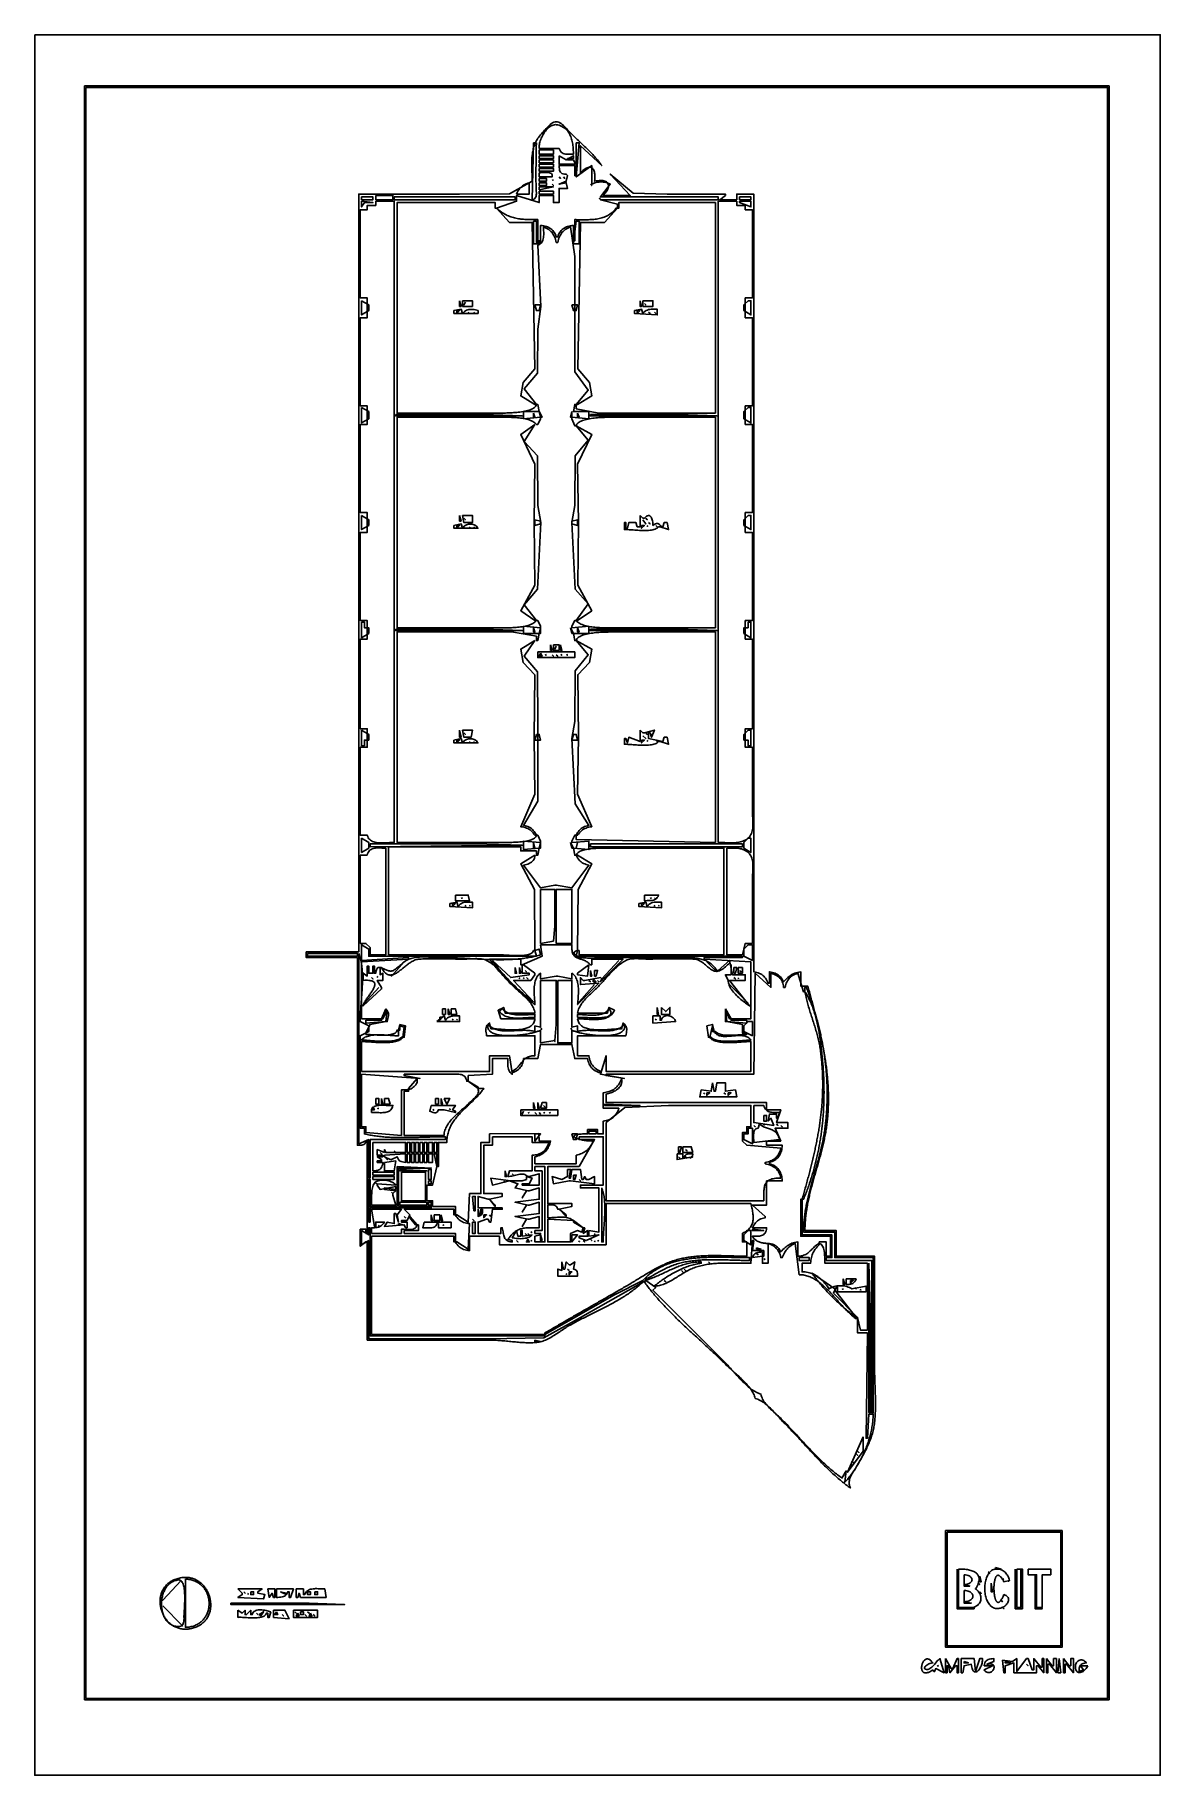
# Model space of a CAD drawing. Extents: x 0 to 792, y 0 to 1224.
import ezdxf

# ---------------------------------------------------------------- set-up
doc = ezdxf.new("R2010")
doc.units = 0
for name, color, linetype in [('C157', 157, 'CONTINUOUS'), ('C251', 251, 'CONTINUOUS'), ('C252', 252, 'CONTINUOUS'), ('C253', 253, 'CONTINUOUS'), ('C254', 254, 'CONTINUOUS'), ('C7', 7, 'CONTINUOUS')]:
    doc.layers.add(name, color=color, linetype=linetype)

msp = doc.modelspace()

# ---------------------------------------------------------------- linework, layer by layer
at = {"layer": 'C157'}
for points in [[(642, 171), (642, 91), (722, 91), (722, 171), (642, 171)], [(654, 141), (654, 134), (655.0567, 134.1233), (656.0022, 134.3181), (656.8364, 134.5767), (657.5594, 134.8909), (658.1712, 135.2528), (658.6718, 135.6545), (659.0611, 136.088), (659.3392, 136.5454), (659.5061, 137.0187), (659.5617, 137.4999), (659.5061, 137.9812), (659.3392, 138.4544), (659.0611, 138.9118), (658.6718, 139.3453), (658.1713, 139.7471), (657.5595, 140.109), (656.8364, 140.4232), (656.0022, 140.6817), (655.0567, 140.8766), (654, 141)], [(654, 130), (654, 122), (655.0451, 122.0744), (655.9942, 122.2212), (656.8475, 122.4338), (657.6051, 122.7052), (658.2671, 123.0288), (658.8337, 123.3975), (659.305, 123.8048), (659.6811, 124.2437), (659.9623, 124.7075), (660.1485, 125.1893), (660.2401, 125.6823), (660.237, 126.1798), (660.1395, 126.675), (659.9476, 127.161), (659.6616, 127.631), (659.2816, 128.0782), (658.8076, 128.4959), (658.2399, 128.8772), (657.5786, 129.2153), (656.8238, 129.5035), (655.9757, 129.7348), (655.0344, 129.9026), (654, 130)]]:
    msp.add_lwpolyline(points, dxfattribs=at)
at = {"layer": 'C251'}
for points in [[(101, 138.442123), (100.1915, 138.2137), (99.4115, 137.9608), (98.6599, 137.6841), (97.9363, 137.3843), (97.2406, 137.0622), (96.5725, 136.7184), (95.9318, 136.3537), (95.3183, 135.9689), (94.7319, 135.5646), (94.1722, 135.1417), (93.639, 134.7008), (93.1322, 134.2427), (92.6515, 133.7681), (92.1968, 133.2778), (91.7677, 132.7724), (91.3641, 132.2528), (90.9857, 131.7196), (90.6324, 131.1736), (90.3039, 130.6155), (90, 130.0461), (89.7205, 129.4661), (89.4652, 128.8761), (89.2339, 128.2771), (89.0262, 127.6696), (88.8422, 127.0544), (88.6814, 126.4323), (88.5437, 125.804), (88.4288, 125.1703), (88.3367, 124.5317), (88.2669, 123.8892), (88.2194, 123.2434), (88.1939, 122.5951), (88.1902, 121.9449), (88.2081, 121.2937), (88.2473, 120.6422), (88.3077, 119.991), (88.389, 119.341), (88.491, 118.6929), (88.6135, 118.0473), (88.7562, 117.4051), (88.919, 116.7669), (89.1017, 116.1336), (89.304, 115.5058), (89.5257, 114.8842), (89.7666, 114.2697), (90.0264, 113.6629), (90.305, 113.0646), (90.6022, 112.4754), (90.9177, 111.8962), (91.2513, 111.3277), (91.6027, 110.7706), (91.9719, 110.2257), (92.3585, 109.6936), (92.7623, 109.1751), (93.1832, 108.6709), (93.6209, 108.1819), (94.0752, 107.7086), (94.5458, 107.2519), (95.0326, 106.8125), (95.5354, 106.3911), (96.0538, 105.9884), (96.5878, 105.6053), (97.1371, 105.2423), (97.7014, 104.9003), (98.2806, 104.58), (98.8745, 104.282), (99.4827, 104.0073), (100.1052, 103.7564), (100.7417, 103.5301), (101.3919, 103.3292), (102.0557, 103.1544), (102.7328, 103.0064), (103.4231, 102.886), (104.1263, 102.7938), (104.8421, 102.7307), (105.5705, 102.6974), (106.3111, 102.6945), (107.0637, 102.7228), (107.8282, 102.7831), (108.6043, 102.8761), (109.3917, 103.0026), (110.1904, 103.1632), (111, 103.3587), (111.8066, 103.5859), (112.5849, 103.8379), (113.3352, 104.1137), (114.0574, 104.4128), (114.752, 104.7342), (115.4192, 105.0774), (116.059, 105.4415), (116.6718, 105.8258), (117.2577, 106.2297), (117.817, 106.6523), (118.3499, 107.0929), (118.8565, 107.5508), (119.3371, 108.0252), (119.792, 108.5155), (120.2213, 109.0208), (120.6252, 109.5405), (121.0039, 110.0737), (121.3577, 110.6199), (121.6868, 111.1781), (121.9913, 111.7478), (122.2716, 112.3281), (122.5277, 112.9183), (122.76, 113.5177), (122.9686, 114.1256), (123.1537, 114.7411), (123.3156, 115.3637), (123.4544, 115.9925), (123.5705, 116.6267), (123.6639, 117.2658), (123.7349, 117.9089), (123.7837, 118.5552), (123.8105, 119.2042), (123.8156, 119.8549), (123.7991, 120.5067), (123.7613, 121.1589), (123.7023, 121.8107), (123.6225, 122.4614), (123.5219, 123.1102), (123.4008, 123.7564), (123.2594, 124.3993), (123.098, 125.0381), (122.9167, 125.6721), (122.7158, 126.3005), (122.4954, 126.9227), (122.2558, 127.5379), (121.9972, 128.1453), (121.7198, 128.7442), (121.4238, 129.3339), (121.1095, 129.9137), (120.7769, 130.4827), (120.4264, 131.0403), (120.0582, 131.5858), (119.6725, 132.1183), (119.2694, 132.6372), (118.8492, 133.1418), (118.4121, 133.6312), (117.9584, 134.1047), (117.4882, 134.5617), (117.0017, 135.0014), (116.4992, 135.423), (115.9808, 135.8258), (115.4468, 136.209), (114.8975, 136.572), (114.3329, 136.914), (113.7533, 137.2343), (113.159, 137.5321), (112.5501, 137.8066), (111.9268, 138.0573), (111.2894, 138.2832), (110.6381, 138.4837), (109.973, 138.6581), (109.2945, 138.8055), (108.6027, 138.9254), (107.8978, 139.0168), (107.18, 139.0792), (106.4495, 139.1117), (105.7067, 139.1137), (104.9516, 139.0843), (104.1844, 139.0229), (103.4055, 138.9287), (102.615, 138.801), (101.813, 138.639), (101, 138.4421)], [(665, 140), (665, 136), (666, 136), (665, 140)]]:
    msp.add_lwpolyline(points, dxfattribs=at)
at = {"layer": 'C252'}
for points in [[(664, 135), (665, 134), (664, 135)], [(671, 143), (672, 142), (671, 143)], [(681.333313, 138.333328), (681.666687, 137.666672), (681.333313, 138.333328)], [(704, 141), (704, 117), (705, 117), (704, 141)], [(665, 129), (666, 128), (665, 129)], [(680, 123), (681, 122), (680, 123)], [(90, 119), (104, 105), (90, 119)], [(138, 121), (138, 120), (218, 120), (193, 121), (138, 121)], [(654, 122), (654, 121), (659, 121), (654, 122)], [(681, 118), (682, 117), (681, 118)]]:
    msp.add_lwpolyline(points, dxfattribs=at)
at = {"layer": 'C253'}
for points in [[(673, 135), (673, 129), (674, 129), (673, 135)], [(676, 146), (676, 145), (680, 145), (676, 146)], [(684.666687, 136.666672), (685.333313, 136.333328), (684.666687, 136.666672)], [(143, 131), (146, 128), (146, 127), (143, 125), (161, 124), (162, 127), (157, 128), (157, 129), (160, 131), (143, 131)], [(164, 131), (165, 125), (167, 128), (168, 125), (169, 125), (169, 131), (164, 131)], [(170, 131), (170, 125), (171.1348, 125.0634), (172.1993, 125.1229), (173.192, 125.2078), (174.1112, 125.3478), (174.9555, 125.5724), (175.7234, 125.9112), (176.4133, 126.3938), (177.0237, 127.0498), (177.5531, 127.9086), (178, 129), (179, 129), (179, 125), (180, 125), (182, 131), (170, 131)], [(184, 131), (184, 125), (185, 125), (186, 128), (187, 125), (205, 125), (204, 131), (203.1603, 131.0111), (202.2851, 131.042), (201.3825, 131.0839), (200.4605, 131.1279), (199.5271, 131.1651), (198.5903, 131.1867), (197.658, 131.1838), (196.7384, 131.1475), (195.8395, 131.0689), (194.9692, 130.9393), (194.1355, 130.7498), (193.3466, 130.4914), (192.6103, 130.1554), (191.9348, 129.7328), (191.3279, 129.2148), (190.7979, 128.5926), (190.3525, 127.8573), (190, 127), (189, 127), (189, 131), (184, 131)], [(662.333313, 132.333328), (662.666687, 131.666672), (662.333313, 132.333328)]]:
    msp.add_lwpolyline(points, dxfattribs=at)
at = {"layer": 'C254'}
for points in [[(649, 145), (649, 117), (661, 117), (661, 118), (650, 118), (649, 145)], [(690, 145), (690, 117), (695, 117), (695, 145), (694, 145), (694, 118), (691, 118), (690, 145)], [(654, 134), (654, 133), (658, 133), (654, 134)], [(143, 116), (143, 111), (143.6482, 111.0425), (144.3828, 111.0552), (145.1942, 111.0429), (146.0728, 111.0108), (147.009, 110.9639), (147.9932, 110.9074), (149.0159, 110.8462), (150.0674, 110.7854), (151.1382, 110.7301), (152.2188, 110.6853), (153.2994, 110.6561), (154.3706, 110.6476), (155.4228, 110.6648), (156.4463, 110.7128), (157.4316, 110.7967), (158.3692, 110.9215), (159.2494, 111.0922), (160.0627, 111.314), (160.7994, 111.5919), (161.45, 111.9309), (162.005, 112.3362), (162.4547, 112.8127), (162.7895, 113.3656), (163, 114), (164, 114), (164, 111), (165, 111), (166, 115), (165.2783, 115.2176), (164.4825, 115.437), (163.6262, 115.6495), (162.7233, 115.8462), (161.7874, 116.0186), (160.8323, 116.1577), (159.8719, 116.2549), (158.9198, 116.3015), (157.9899, 116.2887), (157.0959, 116.2077), (156.2516, 116.0499), (155.4708, 115.8066), (154.7671, 115.4688), (154.1544, 115.0281), (153.6465, 114.4755), (153.2571, 113.8023), (153, 113), (152, 113), (152, 116), (149, 113), (148, 113), (148, 116), (146, 114), (143, 116)], [(168, 116), (168, 111), (179, 110), (176, 116), (168, 116)], [(182, 116), (182, 111), (199, 111), (199, 116), (182, 116)], [(705, 118), (705, 117), (709, 117), (705, 118)]]:
    msp.add_lwpolyline(points, dxfattribs=at)
at = {"layer": 'C7'}
for points in [[(0, 1224)], [(0, 1224), (0, 0), (792, 0), (792, 1224), (0, 1224)], [(35, 1188), (35, 53), (756, 53), (756, 1188), (35, 1188)], [(36, 1187), (36, 54), (755, 54), (755, 1187), (36, 1187)], [(578.2808, 217), (578.7653, 217.85), (579.2525, 218.7025), (579.7415, 219.5574), (580.2313, 220.4149), (580.7211, 221.2752), (581.21, 222.1383), (581.6971, 223.0044), (582.1815, 223.8736), (582.6624, 224.7461), (583.1388, 225.622), (583.6099, 226.5013), (584.0747, 227.3843), (584.5325, 228.271), (584.9822, 229.1616), (585.4231, 230.0562), (585.8542, 230.955), (586.2746, 231.858), (586.6835, 232.7653), (587.08, 233.6772), (587.4631, 234.5938), (587.8321, 235.5151), (588.1859, 236.4412), (588.5238, 237.3724), (588.8449, 238.3088), (589.1481, 239.2504), (589.4328, 240.1974), (589.6979, 241.15), (589.9426, 242.1081), (590.1661, 243.0721), (590.3673, 244.042), (590.5455, 245.0179), (590.6998, 246), (590.8326, 246.9678), (590.9531, 247.9401), (591.0617, 248.9167), (591.159, 249.8972), (591.2453, 250.8816), (591.3212, 251.8695), (591.387, 252.8608), (591.4434, 253.8552), (591.4906, 254.8525), (591.5293, 255.8525), (591.5599, 256.8549), (591.5827, 257.8596), (591.5984, 258.8663), (591.6073, 259.8748), (591.61, 260.8849), (591.6069, 261.8963), (591.5984, 262.9089), (591.585, 263.9223), (591.5673, 264.9365), (591.5456, 265.9511), (591.5204, 266.966), (591.4922, 267.9809), (591.4614, 268.9956), (591.4286, 270.0098), (591.3941, 271.0235), (591.3585, 272.0362), (591.3222, 273.0479), (591.2857, 274.0583), (591.2495, 275.0671), (591.2139, 276.0742), (591.1796, 277.0793), (591.1468, 278.0822), (591.1162, 279.0827), (591.0882, 280.0806), (591.0631, 281.0756), (591.0416, 282.0675), (591.0241, 283.0561), (591.011, 284.0412), (591.0028, 285.0226), (591, 286), (591, 365), (564, 365), (564, 383), (542, 383), (542.006, 383.9952), (542.0238, 384.9879), (542.0533, 385.9781), (542.094, 386.966), (542.1458, 387.9516), (542.2083, 388.9349), (542.2814, 389.9161), (542.3647, 390.8951), (542.4579, 391.872), (542.5608, 392.847), (542.6731, 393.82), (542.7946, 394.7912), (542.925, 395.7606), (543.0639, 396.7282), (543.2112, 397.6942), (543.3666, 398.6586), (543.5297, 399.6214), (543.7004, 400.5828), (543.8784, 401.5428), (544.0633, 402.5014), (544.2549, 403.4587), (544.453, 404.4148), (544.6573, 405.3698), (544.8675, 406.3237), (545.0833, 407.2765), (545.3044, 408.2284), (545.5307, 409.1794), (545.7618, 410.1296), (545.9974, 411.079), (546.2374, 412.0277), (546.4813, 412.9758), (546.729, 413.9233), (546.9802, 414.8703), (547.2346, 415.8169), (547.4919, 416.7631), (547.7518, 417.709), (548.0142, 418.6546), (548.2787, 419.6), (548.5451, 420.5454), (548.813, 421.4907), (549.0822, 422.436), (549.3525, 423.3813), (549.6236, 424.3269), (549.8952, 425.2726), (550.167, 426.2186), (550.4388, 427.1649), (550.7102, 428.1116), (550.9811, 429.0588), (551.2512, 430.0065), (551.5201, 430.9549), (551.7876, 431.9038), (552.0535, 432.8535), (552.3175, 433.804), (552.5793, 434.7554), (552.8386, 435.7076), (553.0951, 436.6608), (553.3487, 437.6151), (553.599, 438.5705), (553.8457, 439.5271), (554.0886, 440.4849), (554.3275, 441.444), (554.5619, 442.4045), (554.7918, 443.3664), (555.0168, 444.3298), (555.2365, 445.2948), (555.4509, 446.2614), (555.6595, 447.2297), (555.8622, 448.1998), (556.0586, 449.1717), (556.2485, 450.1455), (556.4317, 451.1212), (556.6077, 452.0989), (556.7765, 453.0787), (556.9376, 454.0607), (557.0909, 455.0449), (557.236, 456.0313), (557.3727, 457.0201), (557.5008, 458.0113), (557.6199, 459.005), (557.7298, 460.0012), (557.8302, 461), (557.9267, 462.0483), (558.0159, 463.0934), (558.0977, 464.1353), (558.1722, 465.1741), (558.2395, 466.2098), (558.2997, 467.2425), (558.3528, 468.2723), (558.3989, 469.2991), (558.4381, 470.3231), (558.4705, 471.3443), (558.4962, 472.3628), (558.5151, 473.3787), (558.5275, 474.3919), (558.5333, 475.4025), (558.5327, 476.4107), (558.5257, 477.4164), (558.5124, 478.4197), (558.4929, 479.4207), (558.4672, 480.4195), (558.4355, 481.416), (558.3977, 482.4103), (558.3541, 483.4026), (558.3045, 484.3928), (558.2493, 485.381), (558.1883, 486.3673), (558.1217, 487.3517), (558.0495, 488.3343), (557.9719, 489.3151), (557.8889, 490.2943), (557.8005, 491.2718), (557.707, 492.2477), (557.6082, 493.222), (557.5044, 494.1949), (557.3955, 495.1664), (557.2818, 496.1365), (557.1631, 497.1053), (557.0397, 498.0729), (556.9115, 499.0393), (556.7787, 500.0045), (556.6413, 500.9687), (556.4995, 501.9318), (556.3532, 502.894), (556.2027, 503.8552), (556.0478, 504.8157), (555.8888, 505.7753), (555.7256, 506.7342), (555.5584, 507.6924), (555.3873, 508.65), (555.2123, 509.607), (555.0335, 510.5636), (554.8509, 511.5196), (554.6647, 512.4753), (554.4749, 513.4307), (554.2816, 514.3857), (554.0849, 515.3406), (553.8848, 516.2953), (553.6814, 517.2498), (553.4749, 518.2043), (553.2652, 519.1589), (553.0525, 520.1134), (552.8368, 521.0681), (552.6181, 522.023), (552.3967, 522.9781), (552.1725, 523.9335), (551.9457, 524.8893), (551.7162, 525.8454), (551.4843, 526.802), (551.2498, 527.7592), (551.0131, 528.7169), (550.774, 529.6752), (550.5327, 530.6342), (550.2892, 531.594), (550.0437, 532.5546), (549.7962, 533.516), (549.5468, 534.4783), (549.2955, 535.4417), (549.0425, 536.406), (548.7878, 537.3714), (548.5314, 538.338), (548.2735, 539.3058), (548.0142, 540.2748), (547.7535, 541.2452), (547.4914, 542.2169), (547.2282, 543.19), (546.9637, 544.1647), (546.6982, 545.1408), (546.4317, 546.1186), (546.1642, 547.0981), (545.8959, 548.0792), (545.6268, 549.0621), (545.357, 550.0469), (545.0865, 551.0335), (544.8155, 552.022), (544.5441, 553.0126), (544.2722, 554.0052), (544, 555), (539, 555), (539, 565), (537.8658, 564.8498), (536.8036, 564.642), (535.806, 564.3774), (534.8656, 564.0571), (533.9751, 563.6819), (533.1272, 563.253), (532.3146, 562.7712), (531.53, 562.2375), (530.7661, 561.6529), (530.0155, 561.0183), (529.2709, 560.3347), (528.5249, 559.6032), (527.7704, 558.8246), (527, 558), (526.4883, 558.9844), (525.9433, 559.8773), (525.3623, 560.6833), (524.7428, 561.4072), (524.0821, 562.0536), (523.3777, 562.6273), (522.6268, 563.1329), (521.8268, 563.5752), (520.9752, 563.9587), (520.0694, 564.2883), (519.1066, 564.5686), (518.0843, 564.8042), (517, 565), (517, 557), (516, 557), (515.6068, 558.0222), (515.1685, 558.9603), (514.684, 559.8179), (514.1523, 560.5989), (513.5723, 561.3067), (512.9428, 561.9452), (512.2629, 562.5181), (511.5314, 563.0289), (510.7473, 563.4816), (509.9095, 563.8796), (509.0169, 564.2268), (508.0686, 564.5267), (507.0632, 564.7832), (506, 565), (506, 1112), (494, 1112), (494, 1108), (482, 1108), (486, 1111), (486, 1112), (445, 1111.985352), (421, 1112.603394), (405, 1126), (419, 1111), (400, 1111), (400.7872, 1111.8562), (401.4777, 1112.6892), (402.0728, 1113.497), (402.574, 1114.2776), (402.9829, 1115.0292), (403.3007, 1115.7498), (403.529, 1116.4375), (403.6693, 1117.0904), (403.723, 1117.7065), (403.6916, 1118.284), (403.5766, 1118.8208), (403.3793, 1119.3152), (403.1013, 1119.7652), (402.744, 1120.1688), (402.3089, 1120.5241), (401.7975, 1120.8293), (401.2112, 1121.0823), (400.5514, 1121.2813), (399.8197, 1121.4243), (399.0175, 1121.5095), (398.1462, 1121.5349), (397.2074, 1121.4985), (396.2024, 1121.3985), (395.1328, 1121.233), (394, 1121), (394.0988, 1122.1045), (394.1563, 1123.1545), (394.1725, 1124.1478), (394.1474, 1125.0821), (394.0808, 1125.9551), (393.9728, 1126.7644), (393.8233, 1127.5079), (393.6323, 1128.1831), (393.3998, 1128.7878), (393.1257, 1129.3196), (392.81, 1129.7764), (392.4526, 1130.1558), (392.0535, 1130.4555), (391.6128, 1130.6732), (391.1302, 1130.8066), (390.6059, 1130.8534), (390.0397, 1130.8114), (389.4316, 1130.6781), (388.7817, 1130.4515), (388.0898, 1130.129), (387.3559, 1129.7085), (386.58, 1129.1876), (385.7621, 1128.5641), (384.9021, 1127.8357), (384, 1127), (384, 1146), (399, 1132), (398.4218, 1132.8061), (397.8294, 1133.6042), (397.2232, 1134.3947), (396.6041, 1135.1777), (395.9726, 1135.9537), (395.3295, 1136.7228), (394.6754, 1137.4854), (394.011, 1138.2419), (393.3369, 1138.9924), (392.6539, 1139.7373), (391.9625, 1140.4768), (391.2635, 1141.2114), (390.5575, 1141.9412), (389.8451, 1142.6665), (389.1272, 1143.3878), (388.4042, 1144.1052), (387.6769, 1144.819), (386.946, 1145.5296), (386.2122, 1146.2373), (385.476, 1146.9423), (384.7382, 1147.6449), (383.9994, 1148.3455), (383.2603, 1149.0443), (382.5216, 1149.7417), (381.7839, 1150.4379), (381.0479, 1151.1332), (380.3143, 1151.8279), (379.5838, 1152.5223), (378.8569, 1153.2168), (378.1344, 1153.9115), (377.417, 1154.6069), (376.7053, 1155.3032), (376, 1156.0007), (375.4209, 1156.6007), (374.8017, 1157.2747), (374.1451, 1157.9986), (373.4537, 1158.7484), (372.7303, 1159.5), (371.9776, 1160.2294), (371.1984, 1160.9126), (370.3954, 1161.5255), (369.5714, 1162.044), (368.7289, 1162.4442), (367.8709, 1162.7019), (367, 1162.7932), (366.1291, 1162.7019), (365.2711, 1162.4442), (364.4286, 1162.044), (363.6045, 1161.5255), (362.8014, 1160.9126), (362.0221, 1160.2295), (361.2694, 1159.5001), (360.5459, 1158.7484), (359.8545, 1157.9986), (359.1979, 1157.2747), (358.5788, 1156.6007), (358, 1156.0007), (357.226, 1155.2048), (356.5008, 1154.4071), (355.823, 1153.6074), (355.1909, 1152.8052), (354.6031, 1152.0004), (354.0581, 1151.1926), (353.5542, 1150.3815), (353.0899, 1149.5669), (352.6638, 1148.7485), (352.2743, 1147.9259), (351.9198, 1147.099), (351.5988, 1146.2674), (351.3098, 1145.4308), (351.0513, 1144.589), (350.8217, 1143.7416), (350.6195, 1142.8885), (350.4431, 1142.0292), (350.291, 1141.1635), (350.1617, 1140.2911), (350.0537, 1139.4117), (349.9654, 1138.5251), (349.8953, 1137.631), (349.8418, 1136.729), (349.8035, 1135.8189), (349.7787, 1134.9005), (349.766, 1133.9733), (349.7638, 1133.0372), (349.7706, 1132.0918), (349.7849, 1131.1369), (349.805, 1130.1721), (349.8296, 1129.1972), (349.857, 1128.212), (349.8857, 1127.216), (349.9142, 1126.2091), (349.941, 1125.1909), (349.9645, 1124.1612), (349.9832, 1123.1197), (349.9955, 1122.066), (350, 1121)], [(368, 1160.6542), (367.2062, 1160.7937), (366.4185, 1160.8199), (365.6389, 1160.7394), (364.8696, 1160.5588), (364.1127, 1160.2847), (363.3705, 1159.9237), (362.6451, 1159.4824), (361.9386, 1158.9675), (361.2533, 1158.3857), (360.5913, 1157.7434), (359.9547, 1157.0473), (359.3458, 1156.3042), (358.7666, 1155.5204), (358.2195, 1154.7028), (357.7064, 1153.8579), (357.2296, 1152.9923), (356.7913, 1152.1126), (356.3937, 1151.2256), (356.0388, 1150.3377), (355.7288, 1149.4556), (355.466, 1148.586), (355.2525, 1147.7354), (355.0904, 1146.9105), (354.9819, 1146.1179), (354.9293, 1145.3642), (354.9346, 1144.656), (355, 1144)], [(355, 1144), (369, 1144), (369.4039, 1143.0085), (369.8915, 1142.1922), (370.4567, 1141.5344), (371.0932, 1141.0183), (371.7947, 1140.6273), (372.555, 1140.3447), (373.3679, 1140.1538), (374.2271, 1140.0379), (375.1264, 1139.9803), (376.0596, 1139.9645), (377.0204, 1139.9736), (378.0026, 1139.991), (379, 1140), (379.0109, 1140.8512), (379.0078, 1141.7187), (378.9889, 1142.5998), (378.9523, 1143.4914), (378.8962, 1144.3909), (378.8188, 1145.2953), (378.7182, 1146.2017), (378.5926, 1147.1073), (378.4402, 1148.0093), (378.259, 1148.9047), (378.0474, 1149.7908), (377.8034, 1150.6647), (377.5252, 1151.5235), (377.211, 1152.3644), (376.8588, 1153.1844), (376.467, 1153.9809), (376.0337, 1154.7508), (375.557, 1155.4914), (375.035, 1156.1998), (374.4661, 1156.8731), (373.8482, 1157.5084), (373.1796, 1158.103), (372.4584, 1158.654), (371.6829, 1159.1584), (370.8511, 1159.6136), (369.9612, 1160.0165), (369.0115, 1160.3643), (368, 1160.6543)], [(381, 1148), (381, 1125), (380, 1125), (380, 1132), (369, 1132), (369.0536, 1130.8404), (369.148, 1129.7998), (369.3051, 1128.8802), (369.5467, 1128.0836), (369.8949, 1127.412), (370.3715, 1126.8675), (370.9984, 1126.452), (371.7975, 1126.1675), (372.7907, 1126.0162), (374, 1126), (375, 1125), (374, 1121), (369, 1119), (374, 1120), (375, 1116), (369, 1116), (369, 1106), (365, 1106), (365, 1111), (355, 1111), (355, 1106), (339, 1111), (339, 1107), (325, 1102), (324, 1102), (324, 1106), (255, 1106), (255, 958), (330, 958), (330.6264, 958.0025), (331.3383, 958.0111), (332.1275, 958.0269), (332.9858, 958.0514), (333.9051, 958.0857), (334.8771, 958.1313), (335.8937, 958.1894), (336.9468, 958.2614), (338.0281, 958.3485), (339.1295, 958.4521), (340.2427, 958.5735), (341.3597, 958.7139), (342.4722, 958.8747), (343.5721, 959.0572), (344.6511, 959.2627), (345.7012, 959.4926), (346.7141, 959.748), (347.6816, 960.0304), (348.5956, 960.3411), (349.448, 960.6813), (350.2304, 961.0523), (350.9348, 961.4555), (351.553, 961.8922), (352.0768, 962.3637), (352.498, 962.8713), (352.8084, 963.4163), (353, 964), (354, 964), (355, 959), (344, 959), (344, 954), (356, 955), (356, 954), (354, 950), (353, 950), (352.4507, 950.5664), (351.835, 951.089), (351.1574, 951.5696), (350.422, 952.0098), (349.6333, 952.4114), (348.7956, 952.7762), (347.9133, 953.1058), (346.9906, 953.4021), (346.032, 953.6667), (345.0418, 953.9015), (344.0243, 954.1081), (342.9838, 954.2884), (341.9248, 954.4439), (340.8516, 954.5766), (339.7685, 954.688), (338.6798, 954.78), (337.5899, 954.8544), (336.5032, 954.9127), (335.424, 954.9569), (334.3566, 954.9886), (333.3054, 955.0096), (332.2748, 955.0215), (331.269, 955.0262), (330.2924, 955.0255), (329.3494, 955.0209), (328.4443, 955.0144), (327.5815, 955.0075), (326.7652, 955.0021), (326, 955), (255, 955), (255, 807), (326, 807), (326.7652, 806.9978), (327.5815, 806.9924), (328.4443, 806.9855), (329.3494, 806.979), (330.2924, 806.9744), (331.269, 806.9737), (332.2748, 806.9784), (333.3054, 806.9903), (334.3566, 807.0113), (335.424, 807.043), (336.5032, 807.0872), (337.5899, 807.1455), (338.6798, 807.2199), (339.7685, 807.3119), (340.8516, 807.4233), (341.9248, 807.556), (342.9838, 807.7115), (344.0243, 807.8918), (345.0418, 808.0984), (346.032, 808.3332), (346.9906, 808.5978), (347.9133, 808.8941), (348.7956, 809.2237), (349.6333, 809.5885), (350.422, 809.9901), (351.1574, 810.4303), (351.835, 810.9109), (352.4507, 811.4335), (353, 812), (354, 812), (356, 808), (356, 807), (344, 808), (344, 803), (355, 803), (354, 798), (353, 798), (353, 801), (336.985352, 803.980713), (255, 804), (255, 656), (330, 656), (330.6068, 655.9991), (331.3024, 655.9977), (332.0783, 655.9976), (332.9261, 656.0005), (333.8374, 656.0082), (334.8039, 656.0225), (335.8172, 656.0452), (336.8688, 656.078), (337.9505, 656.1228), (339.0538, 656.1813), (340.1704, 656.2553), (341.2918, 656.3466), (342.4098, 656.4569), (343.5158, 656.5881), (344.6016, 656.7419), (345.6588, 656.9201), (346.6789, 657.1245), (347.6536, 657.3568), (348.5745, 657.6189), (349.4333, 657.9125), (350.2215, 658.2394), (350.9308, 658.6014), (351.5527, 659.0003), (352.079, 659.4378), (352.5012, 659.9157), (352.811, 660.4358), (353, 661), (354, 661), (356, 657), (356, 656), (344, 657), (344, 651), (355, 652), (354, 647), (353, 647), (353, 650), (342, 650), (342, 653), (249, 653), (249, 577), (327, 577), (327.5965, 576.9904), (328.281, 576.9636), (329.0455, 576.9226), (329.8822, 576.8704), (330.783, 576.81), (331.7401, 576.7443), (332.7455, 576.6763), (333.7914, 576.609), (334.8698, 576.5454), (335.9727, 576.4884), (337.0923, 576.4411), (338.2207, 576.4065), (339.3499, 576.3874), (340.4719, 576.3869), (341.579, 576.4079), (342.6631, 576.4535), (343.7164, 576.5266), (344.7308, 576.6303), (345.6986, 576.7674), (346.6117, 576.941), (347.4623, 577.154), (348.2425, 577.4094), (348.9442, 577.7103), (349.5597, 578.0595), (350.0809, 578.4601), (350.4999, 578.9151), (350.8089, 579.4274), (351, 580), (352, 580), (353, 576), (235, 576), (235, 581), (230, 584), (230, 573), (263, 575), (263, 574), (230, 572), (230, 532), (244, 532), (244, 531), (233, 531), (233, 529), (247, 530), (236, 528), (233, 522), (233, 521), (233.6204, 520.9893), (234.3286, 520.9597), (235.1158, 520.9148), (235.9734, 520.8583), (236.8926, 520.7937), (237.8647, 520.7247), (238.881, 520.655), (239.9328, 520.588), (241.0114, 520.5275), (242.108, 520.4771), (243.214, 520.4404), (244.3206, 520.4211), (245.4191, 520.4227), (246.5009, 520.4489), (247.5571, 520.5032), (248.5791, 520.5895), (249.5581, 520.7112), (250.4856, 520.8719), (251.3526, 521.0754), (252.1506, 521.3252), (252.8708, 521.6249), (253.5045, 521.9783), (254.0429, 522.3888), (254.4775, 522.8602), (254.7994, 523.396), (255, 524), (256, 524), (256, 520), (255.2777, 520.0095), (254.5017, 520.0362), (253.6766, 520.0772), (252.807, 520.1299), (251.8974, 520.1912), (250.9524, 520.2586), (249.9767, 520.3291), (248.9748, 520.3999), (247.9513, 520.4683), (246.9107, 520.5314), (245.8577, 520.5865), (244.7968, 520.6306), (243.7327, 520.6611), (242.6698, 520.6751), (241.6129, 520.6698), (240.5664, 520.6425), (239.5349, 520.5902), (238.5231, 520.5102), (237.5355, 520.3997), (236.5767, 520.2559), (235.6513, 520.076), (234.7639, 519.8572), (233.919, 519.5966), (233.1213, 519.2915), (232.3752, 518.9391), (231.6855, 518.5365), (231.0567, 518.081), (230.4933, 517.5698), (230, 517), (230.6818, 516.9904), (231.4298, 516.9635), (232.2388, 516.9216), (233.1035, 516.8672), (234.0186, 516.8026), (234.9791, 516.7304), (235.9795, 516.6529), (237.0148, 516.5725), (238.0796, 516.4918), (239.1687, 516.413), (240.2769, 516.3387), (241.399, 516.2713), (242.5297, 516.2131), (243.6638, 516.1667), (244.796, 516.1345), (245.9212, 516.1188), (247.0341, 516.1221), (248.1294, 516.1469), (249.2019, 516.1956), (250.2464, 516.2705), (251.2577, 516.3742), (252.2305, 516.509), (253.1597, 516.6773), (254.0398, 516.8817), (254.8658, 517.1245), (255.6324, 517.4082), (256.3343, 517.7351), (256.9664, 518.1078), (257.5233, 518.5286), (258, 519), (259, 519), (258.5835, 518.4471), (258.0891, 517.9469), (257.5215, 517.497), (256.8852, 517.0952), (256.1849, 516.739), (255.4251, 516.4262), (254.6107, 516.1546), (253.7461, 515.9217), (252.836, 515.7254), (251.885, 515.5633), (250.8978, 515.4331), (249.879, 515.3325), (248.8333, 515.2593), (247.7652, 515.211), (246.6794, 515.1855), (245.5805, 515.1804), (244.4732, 515.1934), (243.362, 515.2223), (242.2517, 515.2647), (241.1469, 515.3183), (240.0521, 515.3808), (238.9721, 515.4499), (237.9114, 515.5234), (236.8746, 515.5989), (235.8665, 515.6741), (234.8917, 515.7468), (233.9547, 515.8145), (233.0602, 515.8752), (232.2128, 515.9263), (231.4173, 515.9657), (230.6781, 515.991), (230, 516), (230, 495), (320, 495), (320, 506), (334, 506), (336, 494), (336, 493), (335.1974, 493.6041), (334.5449, 494.2684), (334.0277, 494.9875), (333.6306, 495.756), (333.3388, 496.5684), (333.1374, 497.4194), (333.0113, 498.3035), (332.9456, 499.2152), (332.9254, 500.1493), (332.9356, 501.1002), (332.9615, 502.0626), (332.9879, 503.031), (333, 504), (322, 504), (322, 493), (305, 492), (305, 488), (304, 488), (303.7679, 489.0381), (303.4487, 489.9257), (303.0478, 490.6742), (302.571, 491.2952), (302.024, 491.8001), (301.4125, 492.2007), (300.7421, 492.5083), (300.0186, 492.7345), (299.2476, 492.8909), (298.4349, 492.989), (297.5861, 493.0404), (296.7069, 493.0565), (295.803, 493.049), (294.8801, 493.0294), (293.9438, 493.0092), (293, 493), (260, 493), (260, 492), (271, 490), (230, 493), (230, 456), (233, 456), (233, 452), (258, 450), (258, 482), (263, 482), (263, 481), (260, 481), (260, 450), (288, 450), (288.064, 450.9101), (288.1941, 451.8065), (288.3868, 452.6893), (288.6391, 453.5588), (288.9475, 454.4152), (289.3088, 455.259), (289.7198, 456.0902), (290.1772, 456.9093), (290.6777, 457.7164), (291.2181, 458.5118), (291.7951, 459.2959), (292.4055, 460.0688), (293.046, 460.8309), (293.7133, 461.5823), (294.4041, 462.3235), (295.1152, 463.0546), (295.8434, 463.776), (296.5854, 464.4878), (297.3379, 465.1904), (298.0976, 465.8841), (298.8613, 466.569), (299.6257, 467.2456), (300.3876, 467.914), (301.1437, 468.5745), (301.8908, 469.2273), (302.6255, 469.8729), (303.3446, 470.5114), (304.0449, 471.143), (304.723, 471.7682), (305.3758, 472.3871), (306, 473), (306.5417, 473.5171), (307.1759, 474.09), (307.8738, 474.7115), (308.6064, 475.3743), (309.345, 476.0711), (310.0605, 476.7947), (310.7242, 477.5378), (311.3072, 478.2932), (311.7805, 479.0536), (312.1153, 479.8117), (312.2827, 480.5603), (312.2539, 481.2921), (312, 482), (312, 483), (316, 483), (315.4445, 482.2296), (314.8745, 481.4737), (314.2909, 480.7313), (313.6948, 480.0018), (313.0871, 479.2844), (312.469, 478.5783), (311.8413, 477.8827), (311.2051, 477.1968), (310.5613, 476.52), (309.911, 475.8513), (309.2553, 475.1901), (308.595, 474.5356), (307.9312, 473.8871), (307.2648, 473.2436), (306.597, 472.6045), (305.9287, 471.9691), (305.2609, 471.3364), (304.5946, 470.7058), (303.9308, 470.0766), (303.2705, 469.4478), (302.6148, 468.8188), (301.9645, 468.1888), (301.3208, 467.557), (300.6846, 466.9226), (300.0569, 466.285), (299.4388, 465.6432), (298.8312, 464.9966), (298.2351, 464.3443), (297.6516, 463.6857), (297.0817, 463.0198), (296.5262, 462.3461), (295.9864, 461.6636), (295.4631, 460.9716), (294.9573, 460.2694), (294.4701, 459.5562), (294.0025, 458.8312), (293.5554, 458.0936), (293.1299, 457.3427), (292.727, 456.5777), (292.3477, 455.7979), (291.9929, 455.0024), (291.6638, 454.1905), (291.3612, 453.3614), (291.0862, 452.5144), (290.8398, 451.6487), (290.623, 450.7635), (290.4368, 449.858), (290.2822, 448.9315), (290.1602, 447.9832), (290.0719, 447.0124), (290.0181, 446.0182), (290, 445), (284, 445), (284, 428), (283, 428), (283, 437), (281, 437), (283, 428), (280, 415), (276, 415), (276, 404), (280, 404), (280, 400), (296, 400), (296, 394), (295, 394), (295, 398), (260, 398), (264, 394), (262, 390), (258, 390), (258, 389), (262, 389), (262, 385), (261, 385), (260, 387), (246, 386), (248, 389), (253, 388), (253, 395), (254, 395), (256, 389), (255, 394), (258, 398), (237, 398), (239, 386), (240, 386), (240, 389), (246, 389), (245.3689, 388.0663), (244.7206, 387.292), (244.0484, 386.6618), (243.3455, 386.1608), (242.6052, 385.7738), (241.8207, 385.4857), (240.9853, 385.2814), (240.0922, 385.1458), (239.1348, 385.0638), (238.1063, 385.0202), (237, 385), (237, 381), (258, 381), (258, 384), (258.8639, 383.9786), (259.7807, 383.9257), (260.7339, 383.8584), (261.7075, 383.7934), (262.6852, 383.7477), (263.6508, 383.7383), (264.5883, 383.7821), (265.4813, 383.896), (266.3137, 384.097), (267.0693, 384.4019), (267.7319, 384.8277), (268.2854, 385.3914), (268.7134, 386.1098), (269, 387), (270, 387), (270, 383), (260, 383), (260, 381), (296, 381), (296, 375), (295, 375), (295, 379), (237, 379), (237, 310), (359, 310), (359, 309), (236, 309), (236, 385), (235, 385), (235, 380), (230, 383), (230, 373), (235, 376), (235, 307), (319, 307), (358.286285, 307.61499), (384, 321.799377), (430, 348), (437, 343), (435, 341), (487, 289), (487.6117, 288.3784), (488.2308, 287.7316), (488.8571, 287.0618), (489.4906, 286.3716), (490.1314, 285.6632), (490.7794, 284.9389), (491.4346, 284.2012), (492.0971, 283.4523), (492.7667, 282.6947), (493.4437, 281.9307), (494.1278, 281.1626), (494.8191, 280.3928), (495.5177, 279.6236), (496.2235, 278.8574), (496.9365, 278.0966), (497.6567, 277.3435), (498.3841, 276.6005), (499.1187, 275.8698), (499.8605, 275.154), (500.6095, 274.4552), (501.3657, 273.7759), (502.129, 273.1185), (502.8996, 272.4852), (503.6774, 271.8784), (504.4623, 271.3006), (505.2544, 270.7539), (506.0537, 270.2409), (506.8601, 269.7638), (507.6738, 269.325), (508.4946, 268.9269), (509.3225, 268.5718), (510.1577, 268.262), (511, 268), (511.1895, 267.1238), (511.4539, 266.2584), (511.788, 265.4039), (512.1868, 264.5602), (512.6452, 263.7275), (513.1583, 262.9056), (513.721, 262.0946), (514.3283, 261.2946), (514.9751, 260.5056), (515.6564, 259.7275), (516.3671, 258.9605), (517.1024, 258.2044), (517.857, 257.4594), (518.626, 256.7255), (519.4044, 256.0027), (520.187, 255.291), (520.969, 254.5904), (521.7452, 253.901), (522.5106, 253.2228), (523.2602, 252.5557), (523.989, 251.8999), (524.6919, 251.2553), (525.3639, 250.622), (526, 250), (526.6816, 249.3153), (527.3627, 248.6253), (528.0435, 247.9302), (528.7239, 247.2302), (529.4041, 246.5257), (530.0842, 245.8169), (530.7642, 245.1041), (531.4441, 244.3875), (532.1242, 243.6674), (532.8044, 242.944), (533.4849, 242.2176), (534.1657, 241.4885), (534.8468, 240.757), (535.5285, 240.0233), (536.2108, 239.2876), (536.8936, 238.5502), (537.5772, 237.8115), (538.2616, 237.0716), (538.9469, 236.3308), (539.6332, 235.5895), (540.3205, 234.8477), (541.0089, 234.1059), (541.6985, 233.3642), (542.3894, 232.623), (543.0816, 231.8825), (543.7754, 231.1429), (544.4706, 230.4046), (545.1674, 229.6677), (545.8659, 228.9326), (546.5662, 228.1996), (547.2683, 227.4688), (547.9723, 226.7405), (548.6784, 226.015), (549.3865, 225.2927), (550.0968, 224.5736), (550.8093, 223.8581), (551.5241, 223.1465), (552.2414, 222.439), (552.9611, 221.7359), (553.6834, 221.0375), (554.4083, 220.344), (555.136, 219.6556), (555.8664, 218.9727), (556.5998, 218.2954), (557.3361, 217.6242), (558.0754, 216.9591), (558.8179, 216.3006), (559.5635, 215.6488), (560.3125, 215.004), (561.0648, 214.3665), (561.8205, 213.7365), (562.5798, 213.1144), (563.3427, 212.5003), (564.1092, 211.8945), (564.8795, 211.2974), (565.6537, 210.7091), (566.4317, 210.1299), (567.2138, 209.5601), (568, 209), (571, 214), (570, 206), (570.617, 206.6675), (571.229, 207.3511), (571.8357, 208.0502), (572.437, 208.7644), (573.0325, 209.4934), (573.622, 210.2366), (574.2053, 210.9935), (574.782, 211.7639), (575.3521, 212.5471), (575.9151, 213.3428), (576.4709, 214.1506), (577.0193, 214.9699), (577.5599, 215.8004), (578.0925, 216.6416), (578.6168, 217.4931), (579.1327, 218.3543), (579.6399, 219.225), (580.1381, 220.1046), (580.6271, 220.9927), (581.1066, 221.8889), (581.5764, 222.7927), (582.0362, 223.7036), (582.4858, 224.6213), (582.9249, 225.5453), (583.3533, 226.4751), (583.7708, 227.4104), (584.177, 228.3506), (584.5718, 229.2953), (584.9548, 230.2441), (585.326, 231.1966), (585.6849, 232.1522), (586.0313, 233.1107), (586.3651, 234.0714), (586.6859, 235.034), (586.9935, 235.998), (587.2877, 236.9631), (587.5681, 237.9287), (587.8346, 238.8944), (588.087, 239.8597), (588.3249, 240.8243), (588.5481, 241.7877), (588.7563, 242.7494), (588.9494, 243.709), (589.127, 244.6661), (589.289, 245.6202), (589.435, 246.5708), (589.5649, 247.5177), (589.6783, 248.4601), (589.775, 249.3979), (589.8549, 250.3305), (589.9175, 251.2574), (589.9627, 252.1782), (589.9903, 253.0926), (590, 254), (587, 254), (586, 237), (585, 237), (586, 311), (579, 311), (579, 322), (581, 313), (586, 313), (586, 360), (556, 360), (555.9708, 360.7692), (555.9512, 361.6241), (555.9342, 362.5489), (555.9127, 363.5278), (555.8795, 364.545), (555.8277, 365.5848), (555.7502, 366.6314), (555.6397, 367.669), (555.4894, 368.6818), (555.2921, 369.654), (555.0406, 370.57), (554.7281, 371.4139), (554.3472, 372.1699), (553.8911, 372.8223), (553.3525, 373.3553), (552.7245, 373.7531), (552, 374), (552, 375), (557, 375), (557, 365), (560, 365), (560, 379), (539, 379), (539, 405), (540, 405), (540, 380), (561, 380), (561, 364), (557, 364), (557, 362), (589, 362), (589, 255), (590, 255), (590, 364), (563, 364), (563, 382), (541, 382), (541.0062, 383.0208), (541.0246, 384.0378), (541.055, 385.0512), (541.097, 386.0611), (541.1504, 387.0675), (541.2149, 388.0706), (541.2902, 389.0704), (541.376, 390.0671), (541.472, 391.0607), (541.578, 392.0514), (541.6936, 393.0393), (541.8185, 394.0244), (541.9526, 395.0069), (542.0954, 395.9869), (542.2467, 396.9645), (542.4062, 397.9397), (542.5736, 398.9127), (542.7487, 399.8836), (542.9311, 400.8525), (543.1206, 401.8195), (543.3169, 402.7846), (543.5196, 403.7481), (543.7285, 404.7099), (543.9434, 405.6703), (544.1638, 406.6292), (544.3896, 407.5868), (544.6205, 408.5433), (544.8561, 409.4986), (545.0962, 410.453), (545.3405, 411.4064), (545.5886, 412.3591), (545.8404, 413.3111), (546.0955, 414.2625), (546.3537, 415.2134), (546.6146, 416.1639), (546.8779, 417.1141), (547.1435, 418.0642), (547.4109, 419.0142), (547.6799, 419.9642), (547.9503, 420.9144), (548.2216, 421.8648), (548.4937, 422.8155), (548.7663, 423.7667), (549.039, 424.7184), (549.3116, 425.6707), (549.5838, 426.6238), (549.8553, 427.5777), (550.1258, 428.5326), (550.395, 429.4886), (550.6627, 430.4456), (550.9285, 431.404), (551.1922, 432.3637), (551.4535, 433.3248), (551.7121, 434.2875), (551.9676, 435.2519), (552.2199, 436.2181), (552.4686, 437.1861), (552.7135, 438.1561), (552.9542, 439.1281), (553.1905, 440.1024), (553.4221, 441.0789), (553.6486, 442.0577), (553.8699, 443.0391), (554.0855, 444.0231), (554.2954, 445.0097), (554.499, 445.9991), (554.6962, 446.9914), (554.8867, 447.9868), (555.0702, 448.9852), (555.2463, 449.9868), (555.4149, 450.9917), (555.5756, 452), (555.7261, 452.9892), (555.8708, 453.9786), (556.0097, 454.9681), (556.1428, 455.9578), (556.2702, 456.9474), (556.3918, 457.9372), (556.5077, 458.927), (556.6179, 459.9169), (556.7225, 460.9068), (556.8213, 461.8966), (556.9145, 462.8865), (557.0021, 463.8764), (557.0841, 464.8663), (557.1605, 465.8561), (557.2313, 466.8459), (557.2965, 467.8356), (557.3562, 468.8252), (557.4104, 469.8147), (557.459, 470.8041), (557.5022, 471.7934), (557.5399, 472.7826), (557.5722, 473.7716), (557.599, 474.7604), (557.6204, 475.7491), (557.6364, 476.7376), (557.647, 477.7258), (557.6523, 478.7139), (557.6522, 479.7017), (557.6467, 480.6893), (557.636, 481.6766), (557.62, 482.6637), (557.5987, 483.6505), (557.5721, 484.6369), (557.5403, 485.6231), (557.5033, 486.6089), (557.4611, 487.5944), (557.4137, 488.5796), (557.3611, 489.5644), (557.3034, 490.5488), (557.2405, 491.5328), (557.1726, 492.5164), (557.0995, 493.4996), (557.0214, 494.4823), (556.9382, 495.4646), (556.8499, 496.4465), (556.7566, 497.4278), (556.6584, 498.4087), (556.5551, 499.3891), (556.4468, 500.3689), (556.3336, 501.3483), (556.2155, 502.3271), (556.0925, 503.3053), (555.9645, 504.283), (555.8317, 505.26), (555.694, 506.2365), (555.5514, 507.2124), (555.404, 508.1876), (555.2519, 509.1623), (555.0949, 510.1362), (554.9331, 511.1095), (554.7666, 512.0821), (554.5953, 513.0541), (554.4194, 514.0253), (554.2387, 514.9958), (554.0533, 515.9656), (553.8633, 516.9346), (553.6686, 517.9028), (553.4693, 518.8703), (553.2653, 519.837), (553.0568, 520.803), (552.8437, 521.768), (552.626, 522.7323), (552.4038, 523.6957), (552.177, 524.6583), (551.9458, 525.62), (551.71, 526.5808), (551.4698, 527.5407), (551.2251, 528.4997), (550.976, 529.4578), (550.7225, 530.415), (550.4645, 531.3712), (550.2022, 532.3264), (549.9355, 533.2807), (549.6645, 534.234), (549.3891, 535.1863), (549.1095, 536.1375), (548.8255, 537.0877), (548.5372, 538.0369), (548.2447, 538.985), (547.948, 539.9321), (547.647, 540.878), (547.3418, 541.8229), (547.0325, 542.7667), (546.7189, 543.7093), (546.4013, 544.6508), (546.0794, 545.5911), (545.7535, 546.5303), (545.4235, 547.4682), (545.0893, 548.405), (544.7512, 549.3406), (544.4089, 550.275), (544.0627, 551.2081), (543.7124, 552.14), (543.3582, 553.0706), (543, 554), (542, 554), (542, 551), (541, 551), (537, 564), (535.9783, 563.6608), (535.0246, 563.2833), (534.137, 562.8654), (533.3139, 562.4052), (532.5534, 561.9008), (531.8537, 561.3502), (531.213, 560.7516), (530.6297, 560.103), (530.1018, 559.4024), (529.6276, 558.6479), (529.2053, 557.8376), (528.8332, 556.9696), (528.5095, 556.042), (528.2323, 555.0527), (528, 554), (527, 554), (526.8423, 555.114), (526.6259, 556.1514), (526.3496, 557.1151), (526.0124, 558.008), (525.6135, 558.833), (525.1516, 559.5931), (524.6259, 560.2913), (524.0353, 560.9305), (523.3789, 561.5136), (522.6555, 562.0436), (521.8642, 562.5234), (521.0041, 562.956), (520.074, 563.3443), (519.0729, 563.6913), (518, 564), (518, 554), (507, 564), (506, 493), (402, 493), (402, 492), (415, 490), (398, 493), (402, 506), (402, 495), (504, 495), (504, 516), (503.3218, 515.991), (502.5826, 515.9657), (501.7871, 515.9263), (500.9397, 515.8752), (500.0452, 515.8145), (499.1082, 515.7467), (498.1334, 515.6741), (497.1253, 515.5989), (496.0885, 515.5234), (495.0278, 515.4499), (493.9478, 515.3807), (492.853, 515.3182), (491.7481, 515.2646), (490.6378, 515.2223), (489.5267, 515.1934), (488.4194, 515.1804), (487.3205, 515.1855), (486.2347, 515.211), (485.1666, 515.2592), (484.1208, 515.3325), (483.1021, 515.4331), (482.1149, 515.5633), (481.1639, 515.7254), (480.2538, 515.9217), (479.3892, 516.1545), (478.5747, 516.4262), (477.815, 516.739), (477.1147, 517.0951), (476.4784, 517.497), (475.9107, 517.9469), (475.4164, 518.4471), (475, 519), (476, 519), (476.4766, 518.5286), (477.0335, 518.1078), (477.6656, 517.7351), (478.3675, 517.4082), (479.1341, 517.1245), (479.96, 516.8817), (480.8402, 516.6773), (481.7693, 516.509), (482.7421, 516.3742), (483.7534, 516.2705), (484.7979, 516.1956), (485.8705, 516.1469), (486.9658, 516.1221), (488.0787, 516.1188), (489.2038, 516.1345), (490.3361, 516.1667), (491.4702, 516.2131), (492.6009, 516.2713), (493.7229, 516.3387), (494.8312, 516.413), (495.9203, 516.4918), (496.9851, 516.5725), (498.0203, 516.6529), (499.0208, 516.7304), (499.9813, 516.8026), (500.8964, 516.8672), (501.7611, 516.9216), (502.5701, 516.9635), (503.3181, 516.9904), (504, 517), (503.5018, 517.5912), (502.9666, 518.1096), (502.3966, 518.5592), (501.794, 518.9444), (501.1609, 519.2692), (500.4996, 519.538), (499.8122, 519.7549), (499.1011, 519.9241), (498.3683, 520.0499), (497.6161, 520.1364), (496.8466, 520.1879), (496.0621, 520.2085), (495.2648, 520.2024), (494.4569, 520.1739), (493.6405, 520.1272), (492.8179, 520.0665), (491.9913, 519.9959), (491.1628, 519.9198), (490.3347, 519.8422), (489.5092, 519.7674), (488.6884, 519.6996), (487.8746, 519.6431), (487.07, 519.6019), (486.2767, 519.5804), (485.497, 519.5827), (484.7331, 519.6131), (483.9872, 519.6756), (483.2614, 519.7747), (482.558, 519.9143), (481.8791, 520.0989), (481.2271, 520.3325), (480.604, 520.6193), (480.012, 520.9637), (479.4535, 521.3697), (478.9304, 521.8416), (478.4452, 522.3836), (478, 523), (479, 523), (479.5203, 522.49), (480.1258, 522.046), (480.8094, 521.6641), (481.5643, 521.3401), (482.3836, 521.0704), (483.2603, 520.8508), (484.1876, 520.6775), (485.1586, 520.5465), (486.1663, 520.4539), (487.2039, 520.3958), (488.2645, 520.3683), (489.3411, 520.3674), (490.4268, 520.3891), (491.5148, 520.4296), (492.5982, 520.4848), (493.67, 520.551), (494.7233, 520.6241), (495.7513, 520.7002), (496.747, 520.7754), (497.7035, 520.8458), (498.614, 520.9073), (499.4715, 520.9562), (500.2691, 520.9883), (501, 521), (501, 522), (498, 522), (498, 528), (487, 530), (501, 529), (501, 531), (490, 531), (490, 532), (504, 532), (504, 572), (471, 574), (471, 575), (498, 575), (498, 576), (381, 576), (382, 580), (383, 580), (383, 577), (485, 577), (485, 652), (406, 652), (405.4057, 652.0021), (404.725, 652.0073), (403.9652, 652.0139), (403.1338, 652.0201), (402.2383, 652.0242), (401.2863, 652.0245), (400.2852, 652.0193), (399.2424, 652.0068), (398.1656, 651.9853), (397.0621, 651.953), (395.9395, 651.9083), (394.8053, 651.8493), (393.6669, 651.7745), (392.5319, 651.682), (391.4076, 651.5701), (390.3017, 651.4371), (389.2216, 651.2812), (388.1748, 651.1008), (387.1688, 650.8941), (386.2111, 650.6593), (385.3091, 650.3948), (384.4704, 650.0988), (383.7025, 649.7696), (383.0128, 649.4055), (382.4088, 649.0046), (381.898, 648.5654), (381.488, 648.086), (381.1861, 647.5648), (381, 647), (380, 647), (379, 652), (390, 651), (390, 657), (378, 656), (378, 657), (380, 661), (381, 661), (381, 658), (479, 656), (479, 804), (404, 804), (403.3735, 803.9974), (402.6616, 803.9888), (401.8724, 803.973), (401.0141, 803.9485), (400.0948, 803.9142), (399.1228, 803.8686), (398.1061, 803.8104), (397.053, 803.7385), (395.9717, 803.6514), (394.8704, 803.5478), (393.7571, 803.4264), (392.6401, 803.286), (391.5276, 803.1252), (390.4278, 802.9426), (389.3487, 802.7371), (388.2987, 802.5073), (387.2858, 802.2518), (386.3182, 801.9694), (385.4042, 801.6588), (384.5519, 801.3186), (383.7694, 800.9476), (383.065, 800.5443), (382.4468, 800.1077), (381.9231, 799.6362), (381.5019, 799.1286), (381.1915, 798.5836), (381, 798), (380, 798), (379, 803), (390, 803), (390, 808), (378, 807), (378, 808), (380, 812), (381, 812), (381.5492, 811.4335), (382.1648, 810.9109), (382.8425, 810.4303), (383.5778, 809.9901), (384.3665, 809.5885), (385.2042, 809.2237), (386.0866, 808.8941), (387.0092, 808.5978), (387.9678, 808.3332), (388.9581, 808.0984), (389.9756, 807.8918), (391.016, 807.7115), (392.075, 807.556), (393.1482, 807.4233), (394.2314, 807.3119), (395.32, 807.2199), (396.4099, 807.1455), (397.4966, 807.0872), (398.5758, 807.043), (399.6432, 807.0113), (400.6944, 806.9903), (401.7251, 806.9784), (402.7309, 806.9737), (403.7075, 806.9744), (404.6505, 806.979), (405.5556, 806.9855), (406.4184, 806.9924), (407.2347, 806.9978), (408, 807), (479, 807), (479, 955), (404, 955), (403.3735, 954.9974), (402.6616, 954.9888), (401.8724, 954.973), (401.0141, 954.9485), (400.0948, 954.9142), (399.1228, 954.8686), (398.1061, 954.8104), (397.053, 954.7385), (395.9717, 954.6514), (394.8704, 954.5478), (393.7571, 954.4264), (392.6401, 954.286), (391.5276, 954.1252), (390.4278, 953.9426), (389.3487, 953.7371), (388.2987, 953.5073), (387.2858, 953.2518), (386.3182, 952.9694), (385.4042, 952.6588), (384.5519, 952.3186), (383.7694, 951.9476), (383.065, 951.5443), (382.4468, 951.1077), (381.9231, 950.6362), (381.5019, 950.1286), (381.1915, 949.5836), (381, 949), (380, 949), (378, 954), (378, 955), (390, 954), (390, 959), (379, 959), (380, 964), (381, 964), (381, 961), (397.014648, 958.019287), (479, 958), (479, 1106), (411, 1106), (411, 1102), (410, 1102), (410, 1105), (398, 1108), (481, 1108), (481, 1110), (398, 1110), (405, 1119), (403.9255, 1119.4259), (402.8883, 1119.7808), (401.8816, 1120.0647), (400.8985, 1120.2777), (399.9323, 1120.4196), (398.9762, 1120.4906), (398.0236, 1120.4906), (397.0675, 1120.4196), (396.1014, 1120.2777), (395.1183, 1120.0647), (394.1115, 1119.7808), (393.0743, 1119.4259), (392, 1119), (392, 1132), (381, 1124), (383, 1148), (381, 1148)], [(351, 1148), (350, 1108), (350.8776, 1108.2821), (351.5713, 1108.6979), (352.1008, 1109.2317), (352.486, 1109.8679), (352.7466, 1110.5911), (352.9025, 1111.3856), (352.9734, 1112.2359), (352.9791, 1113.1265), (352.9394, 1114.0417), (352.874, 1114.9662), (352.8028, 1115.8842), (352.7456, 1116.7803), (352.7222, 1117.6389), (352.7219, 1118.6509), (352.7212, 1119.6628), (352.7202, 1120.6747), (352.7191, 1121.6866), (352.7178, 1122.6984), (352.7166, 1123.7102), (352.7156, 1124.722), (352.7148, 1125.7338), (352.7144, 1126.7455), (352.7145, 1127.7572), (352.7152, 1128.769), (352.7167, 1129.7807), (352.719, 1130.7925), (352.7222, 1131.8043), (352.7266, 1132.8161), (352.7321, 1133.8279), (352.739, 1134.8398), (352.7472, 1135.8517), (352.7571, 1136.8636), (352.7686, 1137.8756), (352.7818, 1138.8877), (352.7969, 1139.8998), (352.8141, 1140.912), (352.8334, 1141.9243), (352.8549, 1142.9367), (352.8787, 1143.9491), (352.905, 1144.9617), (352.9339, 1145.9743), (352.9655, 1146.9871), (353, 1148), (351, 1148)], [(355, 1143), (355, 1140), (365, 1140), (365, 1143), (355, 1143)], [(355, 1139), (355, 1137), (365, 1137), (365, 1139), (355, 1139)], [(369, 1139), (369, 1133), (380, 1133), (380, 1134), (379, 1136), (375, 1136), (375, 1137), (379, 1137), (379, 1139), (374, 1136), (369, 1139)], [(355, 1136), (355, 1134), (365, 1134), (365, 1136), (355, 1136)], [(355, 1133), (355, 1131), (365, 1131), (365, 1133), (355, 1133)], [(355, 1130), (355, 1128), (365, 1128), (365, 1130), (355, 1130)], [(355, 1127), (355, 1124), (364, 1124), (364.1985, 1124.7811), (364.1689, 1125.4269), (363.9373, 1125.9495), (363.5302, 1126.3608), (362.9738, 1126.673), (362.2946, 1126.8982), (361.5189, 1127.0484), (360.673, 1127.1356), (359.7832, 1127.1721), (358.876, 1127.1698), (357.9777, 1127.1409), (357.1146, 1127.0973), (356.313, 1127.0513), (355.5993, 1127.0148), (355, 1127)], [(350, 1121), (333.984558, 1112.148193), (299, 1112), (228, 1112), (228, 579), (191, 579), (191, 575), (227, 575), (227, 443), (228.1449, 442.9932), (229.1824, 442.9959), (230.1098, 443.0579), (230.9243, 443.2289), (231.6233, 443.5589), (232.204, 444.0975), (232.6638, 444.8946), (233, 446), (234, 446), (234, 381), (233, 381), (233, 384), (229, 384), (229, 372), (233, 375), (234, 375), (234, 306), (321, 306), (321.9141, 305.9922), (322.8469, 305.9699), (323.7972, 305.9342), (324.7636, 305.8862), (325.7449, 305.8271), (326.7398, 305.7582), (327.7471, 305.6806), (328.7655, 305.5955), (329.7938, 305.5041), (330.8306, 305.4075), (331.8748, 305.307), (332.925, 305.2038), (333.9799, 305.099), (335.0384, 304.9938), (336.0992, 304.8895), (337.1609, 304.7871), (338.2224, 304.6879), (339.2823, 304.5931), (340.3394, 304.5039), (341.3924, 304.4213), (342.4402, 304.3468), (343.4813, 304.2813), (344.5145, 304.2261), (345.5387, 304.1825), (346.5524, 304.1515), (347.5545, 304.1343), (348.5437, 304.1322), (349.5187, 304.1464), (350.4782, 304.178), (351.421, 304.2282), (352.3459, 304.2981), (353.2515, 304.3891), (354.1366, 304.5023), (355, 304.6388), (355.8698, 304.8182), (356.7496, 305.0523), (357.6382, 305.3372), (358.5341, 305.669), (359.4361, 306.0438), (360.3429, 306.4578), (361.2532, 306.9069), (362.1657, 307.3874), (363.0791, 307.8952), (363.992, 308.4266), (364.9033, 308.9776), (365.8115, 309.5443), (366.7153, 310.1228), (367.6136, 310.7092), (368.5049, 311.2996), (369.388, 311.8901), (370.2615, 312.4769), (371.1243, 313.0559), (371.9748, 313.6234), (372.8119, 314.1753), (373.6343, 314.7079), (374.4406, 315.2172), (375.2296, 315.6993), (376, 316.1504), (376.7928, 316.5993), (377.5966, 317.0476), (378.4109, 317.4954), (379.2352, 317.9427), (380.0692, 318.3898), (380.9122, 318.8366), (381.764, 319.2835), (382.624, 319.7304), (383.4918, 320.1776), (384.3669, 320.6251), (385.2488, 321.0732), (386.1372, 321.5218), (387.0314, 321.9712), (387.9312, 322.4215), (388.836, 322.8728), (389.7454, 323.3253), (390.6589, 323.779), (391.5761, 324.2342), (392.4965, 324.6909), (393.4196, 325.1493), (394.345, 325.6095), (395.2722, 326.0716), (396.2009, 326.5357), (397.1304, 327.0021), (398.0604, 327.4708), (398.9904, 327.942), (399.92, 328.4157), (400.8487, 328.8922), (401.776, 329.3715), (402.7015, 329.8538), (403.6247, 330.3393), (404.5452, 330.8279), (405.4625, 331.32), (406.3762, 331.8155), (407.2858, 332.3147), (408.1908, 332.8177), (409.0908, 333.3245), (409.9853, 333.8354), (410.8739, 334.3505), (411.7561, 334.8698), (412.6315, 335.3936), (413.4996, 335.9219), (414.3599, 336.4549), (415.212, 336.9928), (416.0555, 337.5355), (416.8898, 338.0834), (417.7146, 338.6365), (418.5293, 339.1949), (419.3336, 339.7588), (420.1269, 340.3283), (420.9088, 340.9035), (421.6788, 341.4846), (422.4365, 342.0717), (423.1814, 342.6649), (423.9131, 343.2643), (424.6311, 343.8702), (425.335, 344.4826), (426.0243, 345.1016), (426.6985, 345.7274), (427.3572, 346.3602), (428, 347), (429, 347), (429.561, 346.2103), (430.1296, 345.4236), (430.7057, 344.6397), (431.2889, 343.8587), (431.8793, 343.0804), (432.4766, 342.3048), (433.0807, 341.532), (433.6914, 340.7618), (434.3087, 339.9942), (434.9322, 339.2291), (435.562, 338.4666), (436.1978, 337.7066), (436.8395, 336.9491), (437.4869, 336.1939), (438.1399, 335.4412), (438.7983, 334.6907), (439.462, 333.9426), (440.1309, 333.1967), (440.8047, 332.453), (441.4833, 331.7115), (442.1666, 330.9721), (442.8545, 330.2348), (443.5467, 329.4996), (444.2431, 328.7664), (444.9436, 328.0351), (445.6481, 327.3058), (446.3563, 326.5784), (447.0681, 325.8528), (447.7833, 325.1291), (448.5019, 324.4071), (449.2237, 323.6868), (449.9484, 322.9683), (450.6761, 322.2514), (451.4064, 321.5361), (452.1393, 320.8224), (452.8746, 320.1102), (453.6121, 319.3995), (454.3518, 318.6902), (455.0934, 317.9824), (455.8368, 317.2759), (456.5818, 316.5708), (457.3284, 315.867), (458.0763, 315.1644), (458.8254, 314.463), (459.5755, 313.7628), (460.3266, 313.0638), (461.0783, 312.3658), (461.8307, 311.6689), (462.5835, 310.973), (463.3366, 310.2781), (464.0898, 309.5841), (464.8431, 308.891), (465.5961, 308.1987), (466.3488, 307.5073), (467.1011, 306.8166), (467.8527, 306.1267), (468.6036, 305.4375), (469.3536, 304.7489), (470.1024, 304.0609), (470.8501, 303.3735), (471.5964, 302.6867), (472.3411, 302.0003), (473.0842, 301.3144), (473.8254, 300.6289), (474.5647, 299.9438), (475.3018, 299.259), (476.0367, 298.5745), (476.7691, 297.8902), (477.4989, 297.2062), (478.226, 296.5223), (478.9502, 295.8386), (479.6713, 295.155), (480.3893, 294.4714), (481.1039, 293.7878), (481.815, 293.1043), (482.5225, 292.4206), (483.2262, 291.7368), (483.9259, 291.0529), (484.6216, 290.3689), (485.313, 289.6845), (486, 289), (486.603, 288.4075), (487.2365, 287.8043), (487.8976, 287.1905), (488.5836, 286.5665), (489.2918, 285.9323), (490.0194, 285.2882), (490.7636, 284.6346), (491.5219, 283.9715), (492.2913, 283.2992), (493.0693, 282.618), (493.8529, 281.928), (494.6396, 281.2295), (495.4265, 280.5228), (496.2109, 279.808), (496.9901, 279.0854), (497.7613, 278.3552), (498.5219, 277.6176), (499.269, 276.8729), (499.9999, 276.1213), (500.7119, 275.3629), (501.4022, 274.5982), (502.0682, 273.8272), (502.707, 273.0502), (503.3159, 272.2674), (503.8922, 271.4791), (504.4332, 270.6854), (504.9361, 269.8867), (505.3981, 269.0831), (505.8166, 268.2748), (506.1887, 267.4621), (506.5118, 266.6453), (506.7832, 265.8245), (507, 265), (507.8862, 264.7218), (508.7602, 264.3904), (509.6222, 264.0088), (510.4725, 263.5801), (511.3113, 263.1071), (512.1389, 262.593), (512.9555, 262.0408), (513.7613, 261.4535), (514.5566, 260.8342), (515.3416, 260.1858), (516.1167, 259.5114), (516.882, 258.814), (517.6377, 258.0967), (518.3842, 257.3624), (519.1217, 256.6142), (519.8504, 255.8552), (520.5706, 255.0883), (521.2825, 254.3166), (521.9863, 253.5431), (522.6824, 252.7708), (523.3709, 252.0028), (524.0521, 251.242), (524.7263, 250.4916), (525.3936, 249.7545), (526.0544, 249.0337), (526.7089, 248.3324), (527.3573, 247.6535), (528, 247), (528.6878, 246.3092), (529.3753, 245.6132), (530.0625, 244.9123), (530.7493, 244.2067), (531.436, 243.4966), (532.1225, 242.7822), (532.809, 242.0639), (533.4954, 241.3418), (534.1819, 240.6161), (534.8685, 239.887), (535.5553, 239.1549), (536.2424, 238.42), (536.9298, 237.6824), (537.6176, 236.9424), (538.3059, 236.2003), (538.9947, 235.4562), (539.6841, 234.7104), (540.3742, 233.9631), (541.065, 233.2146), (541.7566, 232.4651), (542.449, 231.7149), (543.1424, 230.964), (543.8368, 230.2129), (544.5323, 229.4617), (545.2289, 228.7106), (545.9267, 227.9599), (546.6258, 227.2098), (547.3262, 226.4606), (548.028, 225.7124), (548.7313, 224.9655), (549.4362, 224.2202), (550.1426, 223.4767), (550.8507, 222.7351), (551.5606, 221.9958), (552.2723, 221.2589), (552.9858, 220.5247), (553.7013, 219.7934), (554.4188, 219.0653), (555.1384, 218.3406), (555.8601, 217.6195), (556.5841, 216.9023), (557.3103, 216.1891), (558.0388, 215.4803), (558.7698, 214.776), (559.5033, 214.0764), (560.2393, 213.3819), (560.9779, 212.6926), (561.7192, 212.0088), (562.4633, 211.3306), (563.2101, 210.6584), (563.9599, 209.9924), (564.7126, 209.3328), (565.4684, 208.6797), (566.2272, 208.0336), (566.9891, 207.3945), (567.7543, 206.7628), (568.5228, 206.1386), (569.2947, 205.5221), (570.0699, 204.9137), (570.8487, 204.3136), (571.631, 203.7219), (572.4169, 203.1389), (573.2066, 202.5648), (574, 202), (573.5989, 202.9521), (573.318, 203.8753), (573.1488, 204.7723), (573.0829, 205.6459), (573.1118, 206.499), (573.2271, 207.3343), (573.4204, 208.1547), (573.6832, 208.963), (574.0072, 209.7621), (574.3838, 210.5546), (574.8046, 211.3435), (575.2613, 212.1316), (575.7453, 212.9216), (576.2483, 213.7165), (576.7618, 214.5189), (577.2773, 215.3317), (577.7865, 216.1578), (578.2809, 217)], [(339, 1112), (348, 1112), (348, 1120), (346.8801, 1119.6332), (345.8506, 1119.2291), (344.9044, 1118.7826), (344.0348, 1118.2885), (343.2347, 1117.7415), (342.4973, 1117.1366), (341.8156, 1116.4685), (341.1826, 1115.7322), (340.5915, 1114.9223), (340.0353, 1114.0337), (339.5071, 1113.0613), (339, 1112)], [(355, 1123), (355, 1121), (360, 1121), (360, 1123), (355, 1123)], [(355, 1120), (355, 1118), (360, 1118), (360, 1120), (355, 1120)], [(355, 1117), (355, 1115), (365, 1117), (355, 1117)], [(355, 1114), (355, 1112), (365, 1112), (365, 1114), (355, 1114)], [(364, 1119), (365, 1118), (364, 1119)], [(364.333344, 1122.333374), (364.666656, 1121.666626), (364.333344, 1122.333374)], [(369, 1124), (370, 1123), (369, 1124)], [(372, 1124), (373, 1123), (372, 1124)], [(391, 1119), (392, 1118), (391, 1119)], [(240, 1107), (240, 1104), (234, 1104), (234, 1101), (229, 1101), (229, 1039), (234, 1039), (234, 1025), (229, 1025), (229, 963), (234, 963), (234, 950), (229, 950), (229, 888), (234, 888), (234, 874), (229, 874), (229, 812), (234, 812), (234, 799), (229, 799), (229, 736), (234, 736), (234, 723), (229, 723), (229, 661), (234, 661), (234.3075, 660.1175), (234.6989, 659.333), (235.1683, 658.6413), (235.7102, 658.037), (236.3187, 657.5145), (236.9884, 657.0687), (237.7133, 656.694), (238.488, 656.3851), (239.3066, 656.1367), (240.1635, 655.9432), (241.0531, 655.7994), (241.9696, 655.6999), (242.9073, 655.6393), (243.8606, 655.6122), (244.8239, 655.6132), (245.7913, 655.637), (246.7572, 655.6781), (247.716, 655.7312), (248.6619, 655.7909), (249.5893, 655.8518), (250.4925, 655.9085), (251.3658, 655.9557), (252.2035, 655.988), (253, 656), (253, 1107), (240, 1107)], [(230, 1110), (230, 1108), (238, 1108), (238, 1110), (230, 1110)], [(230, 1107), (230, 1103), (232, 1106), (238, 1106), (230, 1107)], [(240, 1111), (240, 1108), (252, 1108), (252, 1111), (240, 1111)], [(253, 1110), (253, 1108), (338, 1108), (338, 1110), (253, 1110)], [(325, 1102), (334, 1092), (350, 1092), (351.941376, 989.014648), (343.603394, 979.365723), (342, 970), (352, 964), (353, 964), (344.466034, 975), (353.851868, 986.093384), (354, 1017), (356.156647, 1032.8302), (354, 1076), (354.9225, 1076.4022), (355.7008, 1076.901), (356.3466, 1077.4873), (356.8716, 1078.1521), (357.2875, 1078.8866), (357.6058, 1079.6817), (357.8385, 1080.5285), (357.997, 1081.4181), (358.0931, 1082.3415), (358.1385, 1083.2897), (358.1448, 1084.2539), (358.1238, 1085.225), (358.0872, 1086.1941), (358.0465, 1087.1523), (358.0135, 1088.0905), (358, 1089), (359.0098, 1088.5274), (359.9556, 1088.0325), (360.8386, 1087.5119), (361.66, 1086.9621), (362.4212, 1086.3797), (363.1235, 1085.7611), (363.768, 1085.103), (364.3561, 1084.4019), (364.8891, 1083.6544), (365.3681, 1082.8569), (365.7946, 1082.0061), (366.1697, 1081.0984), (366.4948, 1080.1305), (366.7711, 1079.0988), (367, 1078), (368, 1078), (368.2287, 1079.0988), (368.505, 1080.1304), (368.8301, 1081.0983), (369.2053, 1082.006), (369.6317, 1082.8568), (370.1108, 1083.6543), (370.6438, 1084.4019), (371.2319, 1085.103), (371.8764, 1085.7611), (372.5786, 1086.3796), (373.3399, 1086.9621), (374.1613, 1087.5119), (375.0443, 1088.0325), (375.9901, 1088.5274), (377, 1089), (379.999237, 1068), (380.058624, 987.0401), (389.533966, 974.089478), (381, 964), (382, 964), (392, 970), (390.396606, 979.365723), (382.058624, 989.014648), (384, 1092), (401, 1092), (410, 1102), (409, 1102), (408.3556, 1101.1814), (407.6862, 1100.4195), (406.993, 1099.7122), (406.2769, 1099.0577), (405.5388, 1098.4538), (404.7798, 1097.8985), (404.0008, 1097.3899), (403.2029, 1096.926), (402.387, 1096.5048), (401.5542, 1096.1242), (400.7054, 1095.7823), (399.8416, 1095.477), (398.9638, 1095.2065), (398.073, 1094.9686), (397.1703, 1094.7614), (396.2565, 1094.5829), (395.3327, 1094.4311), (394.3998, 1094.3039), (393.459, 1094.1995), (392.5111, 1094.1157), (391.5572, 1094.0506), (390.5982, 1094.0022), (389.6351, 1093.9685), (388.669, 1093.9475), (387.7008, 1093.9372), (386.7316, 1093.9356), (385.7622, 1093.9407), (384.7938, 1093.9505), (383.8273, 1093.9629), (382.8636, 1093.9761), (381.9038, 1093.988), (380.949, 1093.9966), (380, 1094), (380, 1079), (379, 1079), (379, 1090), (377.9239, 1089.8657), (376.8976, 1089.6879), (375.9209, 1089.4634), (374.9935, 1089.1891), (374.1153, 1088.8619), (373.2861, 1088.4788), (372.5057, 1088.0366), (371.774, 1087.5322), (371.0908, 1086.9625), (370.4559, 1086.3244), (369.8692, 1085.6149), (369.3304, 1084.8308), (368.8393, 1083.969), (368.3959, 1083.0264), (368, 1082), (367, 1082), (366.604, 1083.0264), (366.1606, 1083.969), (365.6695, 1084.8308), (365.1307, 1085.6149), (364.544, 1086.3244), (363.9091, 1086.9625), (363.2259, 1087.5322), (362.4942, 1088.0366), (361.7138, 1088.4788), (360.8846, 1088.8619), (360.0064, 1089.1891), (359.079, 1089.4634), (358.1022, 1089.6879), (357.076, 1089.8657), (356, 1090), (356, 1079), (354, 1079), (354, 1094), (352.9304, 1094.0002), (351.8776, 1094.0017), (350.841, 1094.0062), (349.82, 1094.0149), (348.814, 1094.0295), (347.8222, 1094.0514), (346.8442, 1094.082), (345.8792, 1094.1228), (344.9266, 1094.1753), (343.9858, 1094.241), (343.0562, 1094.3213), (342.1371, 1094.4178), (341.228, 1094.5318), (340.3281, 1094.6649), (339.4368, 1094.8186), (338.5536, 1094.9942), (337.6778, 1095.1933), (336.8088, 1095.4174), (335.9458, 1095.6679), (335.0884, 1095.9464), (334.2359, 1096.2541), (333.3876, 1096.5928), (332.5429, 1096.9637), (331.7013, 1097.3685), (330.8619, 1097.8085), (330.0243, 1098.2853), (329.1879, 1098.8003), (328.3518, 1099.3549), (327.5157, 1099.9508), (326.6787, 1100.5892), (325.8404, 1101.2718), (325, 1102)], [(397.333344, 1109.333374), (397.666656, 1108.666626), (397.333344, 1109.333374)], [(481, 1107), (481, 656), (481.9044, 655.9908), (482.831, 655.9661), (483.7767, 655.9301), (484.7388, 655.887), (485.7142, 655.8412), (486.7002, 655.7967), (487.6938, 655.7578), (488.6921, 655.7288), (489.6922, 655.7138), (490.6912, 655.7172), (491.6862, 655.7431), (492.6744, 655.7958), (493.6528, 655.8794), (494.6185, 655.9983), (495.5687, 656.1566), (496.5004, 656.3586), (497.4107, 656.6086), (498.2968, 656.9106), (499.1557, 657.269), (499.9845, 657.6881), (500.7804, 658.1719), (501.5404, 658.7248), (502.2617, 659.351), (502.9414, 660.0547)], [(502.9413, 660.0547), (503.4863, 660.7548), (503.9477, 661.519), (504.3318, 662.3409), (504.6447, 663.2139), (504.8926, 664.1314), (505.0816, 665.0869), (505.218, 666.074), (505.3079, 667.086), (505.3575, 668.1165), (505.3731, 669.1589), (505.3608, 670.2067), (505.3267, 671.2533), (505.2771, 672.2923), (505.2182, 673.3171), (505.1561, 674.3212), (505.0971, 675.2981), (505.0472, 676.2412), (505.0128, 677.144), (505, 678), (505, 723), (500, 723), (500, 736), (505, 736), (505, 799), (500, 799), (500, 812), (505, 812), (505, 874), (500, 874), (500, 888), (505, 888), (505, 950), (500, 950), (500, 963), (505, 963), (505, 1025), (500, 1025), (500, 1039), (505, 1039), (505, 1101), (500, 1101), (500, 1104), (494, 1104), (494, 1107), (481, 1107)], [(496, 1110), (496, 1108), (504, 1108), (504, 1110), (496, 1110)], [(496, 1107), (496, 1106), (504, 1103), (504, 1107), (496, 1107)], [(351, 1093), (351, 1077), (356, 1077), (356, 1078), (353, 1078), (353, 1093), (351, 1093)], [(381, 1093), (379, 1078), (379, 1077), (383, 1077), (383, 1093), (381, 1093)], [(230, 1037), (230, 1027), (235, 1030), (235, 1034), (230, 1037)], [(295, 1030), (295, 1028), (312, 1028), (312, 1030), (311.037, 1030.2719), (310.0815, 1030.5102), (309.1367, 1030.7047), (308.206, 1030.8452), (307.2925, 1030.9215), (306.3996, 1030.9235), (305.5305, 1030.8409), (304.6885, 1030.6636), (303.877, 1030.3814), (303.099, 1029.9841), (302.358, 1029.4615), (301.6573, 1028.8036), (301, 1028), (300, 1031), (295, 1030)], [(297, 1030), (297, 1028), (299, 1030), (297, 1030)], [(299, 1037), (299, 1033), (300, 1033), (299, 1037)], [(301, 1037), (301, 1033), (308, 1033), (308, 1037), (301, 1037)], [(303, 1036), (302, 1034), (303, 1036)], [(305, 1029), (306, 1028), (305, 1029)], [(309, 1029), (310, 1028), (309, 1029)], [(352, 1034), (353, 1030), (355, 1030), (356, 1034), (352, 1034)], [(378, 1034), (379, 1030), (381, 1030), (382, 1034), (378, 1034)], [(422, 1030), (422, 1028), (438, 1027), (438, 1031), (436.909, 1031.0084), (435.8513, 1031.0219), (434.8278, 1031.02), (433.8397, 1030.9822), (432.8879, 1030.8883), (431.9735, 1030.7176), (431.0976, 1030.4499), (430.2613, 1030.0647), (429.4655, 1029.5416), (428.7114, 1028.8602), (428, 1028), (427, 1031), (422, 1030)], [(424, 1030), (424, 1028), (426, 1030), (424, 1030)], [(426, 1037), (426, 1033), (427, 1033), (426, 1037)], [(428, 1037), (428, 1033), (435, 1033), (435, 1037), (428, 1037)], [(429, 1035), (430, 1034), (429, 1035)], [(432, 1029), (433, 1028), (432, 1029)], [(436, 1029), (437, 1028), (436, 1029)], [(502, 1037), (499, 1034), (499, 1030), (504, 1027), (504, 1037), (502, 1037)], [(230, 962), (230, 951), (235, 954), (235, 959), (230, 962)], [(254, 957), (254, 956), (343, 956), (316, 957), (254, 957)], [(351, 958), (351, 955), (352, 955), (351, 958)], [(355, 959), (356, 955), (357, 955), (355, 959)], [(378, 959), (377, 955), (378, 955), (378, 959)], [(382, 958), (382, 955), (383, 955), (382, 958)], [(391, 957), (391, 956), (480, 956), (453, 957), (391, 957)], [(502, 962), (499, 959), (499, 954), (504, 951), (504, 962), (502, 962)], [(352, 950), (342, 943), (351.995361, 921.999207), (351.339508, 881), (351.851868, 837.015442), (342, 819), (352, 812), (353, 812), (344.466034, 823.010803), (353.682098, 834.104187), (356.040894, 880.910522), (354, 893), (353.682098, 927.895081), (344.466034, 938.074829), (352, 950)], [(381, 949), (389.533966, 938.935181), (380.317902, 927.895081), (380, 893), (377.959106, 880.910522), (380.317902, 834.104187), (389.533966, 823.914368), (381, 812), (382, 812), (392, 819), (382.148132, 837.015442), (382.660492, 881), (382.004639, 922), (392, 943), (381, 949)], [(230, 886), (230, 876), (235, 879), (235, 883), (230, 886)], [(299, 886), (299, 882), (300, 882), (299, 886)], [(301, 886), (302, 881), (308, 881), (308, 886), (301, 886)], [(302, 884), (303, 883), (302, 884)], [(352, 883), (352, 879), (356, 880), (356, 882), (352, 883)], [(378, 882), (378, 880), (382, 879), (382, 883), (378, 882)], [(426, 886), (426, 878), (424, 878), (423, 881), (418, 881), (417, 877), (416, 877), (416, 881), (415, 881), (415, 876), (415.7231, 876.0194), (416.5113, 876.0141), (417.3584, 875.9878), (418.2583, 875.944), (419.2049, 875.8866), (420.192, 875.819), (421.2135, 875.745), (422.2633, 875.6683), (423.3352, 875.5926), (424.4231, 875.5214), (425.5209, 875.4585), (426.6224, 875.4075), (427.7215, 875.3721), (428.812, 875.356), (429.8879, 875.3628), (430.9429, 875.3962), (431.9711, 875.4599), (432.9661, 875.5575), (433.922, 875.6927), (434.8325, 875.8692), (435.6915, 876.0906), (436.493, 876.3606), (437.2306, 876.6829), (437.8985, 877.0611), (438.4903, 877.4989), (439, 878), (440, 878), (446, 876), (445, 881), (443, 881), (442, 878), (441, 878), (440.3311, 878.9295), (439.6787, 879.6063), (439.023, 880.0419), (438.3441, 880.2476), (437.6222, 880.2349), (436.8374, 880.0151), (435.9699, 879.5996), (435, 879), (435.02, 879.762), (434.9888, 880.5526), (434.9062, 881.3528), (434.7717, 882.1436), (434.5851, 882.9061), (434.346, 883.6213), (434.0541, 884.2702), (433.7092, 884.8339), (433.3108, 885.2934), (432.8587, 885.6297), (432.3525, 885.824), (431.792, 885.8571), (431.1768, 885.7103), (430.5066, 885.3644), (429.7811, 884.8007), (429, 884), (428, 884), (426, 886)], [(428, 883), (430, 880), (428, 883)], [(430, 884), (431, 883), (430, 884)], [(502, 886), (499, 883), (499, 879), (504, 876), (504, 886), (502, 886)], [(295, 879), (295, 877), (312, 877), (311.3982, 877.7384), (310.7401, 878.3714), (310.0342, 878.8988), (309.2893, 879.3208), (308.5141, 879.6373), (307.7171, 879.8483), (306.9071, 879.9538), (306.0927, 879.9538), (305.2828, 879.8483), (304.4858, 879.6373), (303.7105, 879.3208), (302.9656, 878.8988), (302.2598, 878.3714), (301.6016, 877.7384), (301, 877), (300, 880), (295, 879)], [(297, 879), (297, 877), (299, 879), (297, 879)], [(305.666656, 877.666687), (306.333344, 877.333313), (305.666656, 877.666687)], [(309, 878), (310, 877), (309, 878)], [(427, 879), (427, 877), (429, 879), (427, 879)], [(430.666656, 878.666687), (431.333344, 878.333313), (430.666656, 878.666687)], [(432, 881), (433, 880), (432, 881)], [(437, 879), (438, 878), (437, 879)], [(230, 811), (230, 800), (235, 803), (235, 807), (232, 807), (232, 811), (230, 811)], [(502, 811), (502, 807), (499, 807), (499, 803), (504, 800), (504, 811), (502, 811)], [(254, 806), (254, 805), (343, 805), (316, 806), (254, 806)], [(352, 798), (342, 792), (343.603394, 782.609558), (351.851868, 773.956787), (351.455231, 730), (351.999237, 690), (342, 667), (343.1407, 666.8795), (344.196, 666.6958), (345.1746, 666.4472), (346.0855, 666.1319), (346.9376, 665.7482), (347.7396, 665.2943), (348.5006, 664.7685), (349.2294, 664.169), (349.9348, 663.4942), (350.6258, 662.7422), (351.3112, 661.9114), (352, 661), (353, 661), (352.4971, 662.0004), (351.9689, 662.9176), (351.4095, 663.7537), (350.8129, 664.511), (350.1734, 665.1917), (349.485, 665.7981), (348.7419, 666.3323), (347.9382, 666.7967), (347.0681, 667.1934), (346.1255, 667.5247), (345.1048, 667.7928), (344, 668), (353.941376, 685.014648), (354.004639, 740), (353.851868, 775.895813), (344.466034, 787), (352, 798)], [(351, 807), (351, 804), (352, 804), (351, 807)], [(356, 807), (355, 803), (356, 803), (356, 807)], [(377, 807), (378, 803), (379, 803), (377, 807)], [(381, 798), (389.533966, 787.910522), (380.317902, 776.790161), (379.999237, 741), (377.843353, 729.169739), (380.317902, 683.093384), (390, 668), (388.8951, 667.7928), (387.8743, 667.5247), (386.9318, 667.1934), (386.0616, 666.7967), (385.2579, 666.3324), (384.5148, 665.7981), (383.8264, 665.1918), (383.1869, 664.5111), (382.5904, 663.7538), (382.031, 662.9176), (381.5028, 662.0004), (381, 661), (382, 661), (382.6887, 661.9114), (383.3741, 662.7423), (384.0651, 663.4942), (384.7705, 664.1691), (385.4993, 664.7685), (386.2602, 665.2943), (387.0623, 665.7482), (387.9143, 666.1319), (388.8252, 666.4472), (389.8039, 666.6958), (390.8592, 666.8795), (392, 667), (382.000763, 690), (382.544769, 730), (382.148132, 773.956787), (390.396606, 782.609558), (392, 792), (381, 798)], [(382, 807), (382, 804), (383, 804), (382, 807)], [(391, 806), (391, 805), (480, 805), (453, 806), (391, 806)], [(354, 790), (354, 786), (380, 786), (380, 790), (354, 790)], [(356, 789), (355, 787), (357, 787), (356, 789)], [(359.333344, 788.333313), (359.666656, 787.666687), (359.333344, 788.333313)], [(363, 795), (363, 791), (364, 791), (363, 795)], [(364, 788), (365, 787), (364, 788)], [(365, 795), (365, 791), (369, 791), (369, 795), (365, 795)], [(367, 794), (366, 792), (367, 794)], [(367, 788), (368, 787), (367, 788)], [(370, 795), (370, 791), (371, 791), (370, 795)], [(370.333344, 788.333313), (370.666656, 787.666687), (370.333344, 788.333313)], [(374.333344, 788.333313), (374.666656, 787.666687), (374.333344, 788.333313)], [(230, 735), (230, 724), (232, 724), (232, 728), (235, 728), (235, 732), (230, 735)], [(299, 735), (299, 730), (300, 730), (299, 735)], [(301, 735), (302, 730), (307, 730), (308, 735), (301, 735)], [(426, 735), (426, 727), (418, 730), (417, 726), (416, 729), (415, 729), (415, 725), (415.7231, 725.0194), (416.5113, 725.0141), (417.3584, 724.9878), (418.2583, 724.944), (419.2049, 724.8866), (420.192, 724.819), (421.2135, 724.745), (422.2633, 724.6683), (423.3352, 724.5926), (424.4231, 724.5214), (425.5209, 724.4585), (426.6224, 724.4075), (427.7215, 724.3721), (428.812, 724.356), (429.8879, 724.3628), (430.9429, 724.3962), (431.9711, 724.4599), (432.9661, 724.5575), (433.922, 724.6927), (434.8325, 724.8692), (435.6915, 725.0906), (436.493, 725.3606), (437.2306, 725.6829), (437.8985, 726.0611), (438.4903, 726.4989), (439, 727), (440, 727), (446, 725), (445, 730), (443, 730), (442, 727), (432, 729), (432, 733), (433, 733), (434, 730), (436, 735), (429, 733), (428, 733), (426, 735)], [(502, 735), (499, 732), (499, 728), (502, 728), (502, 724), (504, 724), (504, 735), (502, 735)], [(295, 728), (295, 726), (312, 726), (311.3982, 726.7384), (310.7401, 727.3714), (310.0342, 727.8988), (309.2893, 728.3208), (308.5141, 728.6373), (307.7171, 728.8482), (306.9071, 728.9537), (306.0927, 728.9537), (305.2828, 728.8482), (304.4858, 728.6372), (303.7105, 728.3208), (302.9656, 727.8988), (302.2598, 727.3713), (301.6016, 726.7384), (301, 726), (300, 729), (295, 728)], [(297, 728), (297, 726), (299, 728), (297, 728)], [(302, 733), (303, 732), (302, 733)], [(305.666656, 726.666687), (306.333344, 726.333313), (305.666656, 726.666687)], [(308.666656, 726.666687), (309.333344, 726.333313), (308.666656, 726.666687)], [(353, 732), (352, 728), (356, 728), (355, 732), (353, 732)], [(379, 732), (378, 728), (382, 728), (381, 732), (379, 732)], [(427, 728), (427, 726), (429, 728), (427, 728)], [(428, 731), (430, 729), (428, 731)], [(430, 733), (431, 732), (430, 733)], [(430.666656, 727.666687), (431.333344, 727.333313), (430.666656, 727.666687)], [(437, 728), (438, 727), (437, 728)], [(234, 647), (229, 647), (229, 585), (233, 585), (236, 582), (236, 577), (247, 577), (247, 652), (246.1196, 652.0113), (245.2191, 652.0392), (244.3059, 652.0741), (243.3872, 652.1066), (242.4701, 652.1271), (241.562, 652.1262), (240.6701, 652.0944), (239.8017, 652.0224), (238.9639, 651.9005), (238.164, 651.7193), (237.4093, 651.4694), (236.7071, 651.1413), (236.0645, 650.7255), (235.4888, 650.2126), (234.9872, 649.593), (234.5671, 648.8574), (234.2356, 647.9962), (234, 647)], [(230, 659), (230, 649), (235, 652), (235, 656), (230, 659)], [(236, 655), (236, 653), (343, 654), (310, 655), (236, 655)], [(351, 656), (351, 652), (352, 652), (351, 656)], [(356, 656), (355, 652), (356, 652), (356, 656)], [(377, 656), (378, 652), (379, 652), (377, 656)], [(382, 656), (381, 652), (382, 656)], [(391, 655), (391, 653), (498, 653), (498, 655), (391, 655)], [(503.5254, 647.2716), (502.8748, 648.0852), (502.1844, 648.8015), (501.457, 649.4267), (500.6953, 649.9668), (499.9019, 650.4279), (499.0797, 650.816), (498.2314, 651.1374), (497.3595, 651.398), (496.467, 651.604), (495.5565, 651.7615), (494.6306, 651.8765), (493.6922, 651.9552), (492.744, 652.0036), (491.7886, 652.0279), (490.8288, 652.0341), (489.8673, 652.0283), (488.9069, 652.0166), (487.9502, 652.0051), (487, 652)], [(487, 652), (487, 577), (498, 577), (500, 585), (505, 585), (505, 630), (505.0134, 630.849), (505.0495, 631.7509), (505.102, 632.6981), (505.1644, 633.6832), (505.2304, 634.6988), (505.2937, 635.7372), (505.3479, 636.7912), (505.3866, 637.8531), (505.4035, 638.9157), (505.3922, 639.9713), (505.3464, 641.0125), (505.2598, 642.0319), (505.1259, 643.022), (504.9384, 643.9753), (504.691, 644.8844), (504.3772, 645.7417), (503.9908, 646.54), (503.5255, 647.2716)], [(502, 659), (499, 656), (499, 652), (504, 649), (504, 659), (502, 659)], [(352, 647), (342, 641), (351.682098, 622.984558), (352, 580), (355, 581), (356, 577), (355.1187, 576.7328), (354.2295, 576.4785), (353.3326, 576.237), (352.4282, 576.0078), (351.5165, 575.7907), (350.5978, 575.5856), (349.6721, 575.392), (348.7399, 575.2097), (347.8012, 575.0386), (346.8563, 574.8782), (345.9054, 574.7284), (344.9488, 574.5888), (343.9866, 574.4593), (343.019, 574.3395), (342.0464, 574.2291), (341.0688, 574.128), (340.0865, 574.0359), (339.0998, 573.9524), (338.1088, 573.8773), (337.1138, 573.8104), (336.1149, 573.7514), (335.1125, 573.7), (334.1066, 573.656), (333.0976, 573.619), (332.0856, 573.5889), (331.0709, 573.5654), (330.0537, 573.5481), (329.0342, 573.5369), (328.0125, 573.5314), (326.989, 573.5315), (325.9639, 573.5368), (324.9373, 573.547), (323.9094, 573.562), (322.8806, 573.5814), (321.851, 573.6049), (320.8208, 573.6324), (319.7902, 573.6635), (318.7596, 573.6981), (317.7289, 573.7357), (316.6986, 573.7761), (315.6688, 573.8192), (314.6397, 573.8646), (313.6116, 573.912), (312.5846, 573.9612), (311.559, 574.012), (310.535, 574.064), (309.5128, 574.117), (308.4926, 574.1707), (307.4747, 574.2249), (306.4592, 574.2792), (305.4464, 574.3336), (304.4365, 574.3875), (303.4297, 574.4409), (302.4263, 574.4934), (301.4264, 574.5448), (300.4302, 574.5948), (299.438, 574.6432), (298.45, 574.6896), (297.4664, 574.7338), (296.4875, 574.7756), (295.5134, 574.8146), (294.5443, 574.8507), (293.5805, 574.8835), (292.6222, 574.9128), (291.6696, 574.9383), (290.723, 574.9598), (289.7825, 574.977), (288.8483, 574.9896), (287.9207, 574.9973), (287, 575), (286.0667, 575.008), (285.1127, 575.0305), (284.14, 575.0648), (283.1508, 575.1083), (282.1472, 575.1583), (281.1315, 575.2123), (280.1057, 575.2676), (279.0721, 575.3215), (278.0327, 575.3716), (276.9898, 575.415), (275.9454, 575.4493), (274.9019, 575.4718), (273.8612, 575.4799), (272.8256, 575.4709), (271.7972, 575.4422), (270.7783, 575.3913), (269.7708, 575.3155), (268.7771, 575.2121), (267.7992, 575.0786), (266.8394, 574.9123), (265.8997, 574.7105), (264.9823, 574.4708), (264.0895, 574.1905), (263.1286, 573.8202), (262.2227, 573.3929), (261.3646, 572.9154), (260.5468, 572.3946), (259.7623, 571.8371), (259.0037, 571.2499), (258.2638, 570.6397), (257.5354, 570.0132), (256.8112, 569.3774), (256.084, 568.739), (255.3465, 568.1048), (254.5915, 567.4816), (253.8117, 566.8762), (253, 566.2955), (252.4404, 565.9686), (251.872, 565.7387), (251.2966, 565.5969), (250.7162, 565.5344), (250.1326, 565.5424), (249.5477, 565.6121), (248.9632, 565.7348), (248.3811, 565.9015), (247.8033, 566.1035), (247.2315, 566.3321), (246.6677, 566.5783), (246.1137, 566.8334), (245.5714, 567.0886), (245.0426, 567.3351), (244.5292, 567.564), (244.033, 567.7667), (243.556, 567.9342), (243.0999, 568.0578), (242.6667, 568.1286), (242.2582, 568.1379), (241.8762, 568.0769), (241.5227, 567.9367), (241.1994, 567.7086), (240.9083, 567.3837), (240.6512, 566.9533), (240.4299, 566.4085), (240.2464, 565.7405), (240.1025, 564.9406), (240, 564), (239, 564), (239, 569), (238, 569), (238, 564), (235, 564), (235, 569), (234, 569), (234, 562), (231, 564), (231, 559), (232.1533, 559.0566), (233.2067, 559.0745), (234.1633, 559.0548), (235.0266, 558.9988), (235.7998, 558.9077), (236.4862, 558.7827), (237.0891, 558.6251), (237.612, 558.436), (238.058, 558.2167), (238.4304, 557.9685), (238.7327, 557.6924), (238.9681, 557.3898), (239.1399, 557.0619), (239.2514, 556.7099), (239.3059, 556.335), (239.3069, 555.9384), (239.2575, 555.5214), (239.161, 555.0851), (239.0209, 554.6309), (238.8403, 554.1599), (238.6227, 553.6733), (238.3713, 553.1725), (238.0895, 552.6585), (237.7805, 552.1326), (237.4476, 551.596), (237.0943, 551.05), (236.7237, 550.4958), (236.3392, 549.9346), (235.9442, 549.3676), (235.5418, 548.796), (235.1355, 548.2211), (234.7286, 547.6441), (234.3243, 547.0662), (233.926, 546.4887), (233.5369, 545.9127), (233.1605, 545.3394), (232.8, 544.7702), (232.4587, 544.2061), (232.1399, 543.6485), (231.847, 543.0986), (231.5832, 542.5576), (231.3519, 542.0266), (231.1564, 541.507), (231, 541), (244, 553), (244, 554), (241, 559), (244, 559), (245, 559), (245, 564), (243, 563), (243, 568), (244, 568), (244.47, 567.1503), (244.9426, 566.3853), (245.4179, 565.702), (245.8958, 565.0976), (246.3765, 564.5693), (246.86, 564.1143), (247.3463, 563.7299), (247.8355, 563.4131), (248.3277, 563.1612), (248.8228, 562.9713), (249.321, 562.8407), (249.8223, 562.7665), (250.3267, 562.7459), (250.8343, 562.7762), (251.3452, 562.8544), (251.8593, 562.9778), (252.3768, 563.1436), (252.8977, 563.349), (253.422, 563.5911), (253.9498, 563.8672), (254.4811, 564.1743), (255.0161, 564.5098), (255.5547, 564.8708), (256.0969, 565.2545), (256.643, 565.658), (257.1928, 566.0786), (257.7464, 566.5135), (258.304, 566.9598), (258.8654, 567.4148), (259.4309, 567.8755), (260.0004, 568.3393), (260.574, 568.8032), (261.1518, 569.2646), (261.7337, 569.7205), (262.3199, 570.1682), (262.9104, 570.6048), (263.5052, 571.0275), (264.1044, 571.4336), (264.7081, 571.8201), (265.3162, 572.1844), (265.9289, 572.5236), (266.5462, 572.8348), (267.1681, 573.1153), (267.7947, 573.3622), (268.4261, 573.5728), (269.0622, 573.7442), (269.7032, 573.8736), (270.3491, 573.9582), (271, 573.9953), (271.9992, 574.0129), (272.9986, 574.0283), (273.9982, 574.0416), (274.9978, 574.0529), (275.9975, 574.0623), (276.9974, 574.07), (277.9973, 574.076), (278.9973, 574.0804), (279.9974, 574.0834), (280.9975, 574.085), (281.9977, 574.0854), (282.9979, 574.0847), (283.9982, 574.0829), (284.9985, 574.0803), (285.9988, 574.0768), (286.9991, 574.0726), (287.9995, 574.0679), (288.9998, 574.0627), (290.0001, 574.0571), (291.0005, 574.0512), (292.0007, 574.0452), (293.001, 574.0392), (294.0012, 574.0332), (295.0014, 574.0274), (296.0015, 574.0218), (297.0015, 574.0167), (298.0015, 574.012), (299.0014, 574.008), (300.0012, 574.0046), (301.0009, 574.0021), (302.0005, 574.0005), (303, 574), (303.9347, 574.013), (304.9072, 574.0471), (305.9109, 574.0947), (306.9393, 574.1482), (307.9857, 574.2002), (309.0437, 574.243), (310.1066, 574.2692), (311.1679, 574.2711), (312.221, 574.2412), (313.2593, 574.172), (314.2764, 574.056), (315.2655, 573.8855), (316.2202, 573.6531), (317.1339, 573.3511), (318, 572.9722), (318.804, 572.5475), (319.6006, 572.0831), (320.3897, 571.5813), (321.1715, 571.0446), (321.9461, 570.4754), (322.7135, 569.8761), (323.4739, 569.2492), (324.2274, 568.5971), (324.9741, 567.9222), (325.7141, 567.2269), (326.4475, 566.5138), (327.1743, 565.7851), (327.8947, 565.0433), (328.6088, 564.2909), (329.3167, 563.5303), (330.0185, 562.7639), (330.7143, 561.9942), (331.4042, 561.2235), (332.0882, 560.4543), (332.7666, 559.6891), (333.4393, 558.9302), (334.1065, 558.1801), (334.7684, 557.4412), (335.4249, 556.7159), (336.0762, 556.0068), (336.7224, 555.3161), (337.3636, 554.6463), (338, 554), (338.6571, 553.3544), (339.3366, 552.7065), (340.0345, 552.0555), (340.7469, 551.4002), (341.4698, 550.7399), (342.1994, 550.0736), (342.9317, 549.4004), (343.6629, 548.7193), (344.3889, 548.0294), (345.1059, 547.3299), (345.8099, 546.6197), (346.497, 545.898), (347.1634, 545.1638), (347.805, 544.4162), (348.418, 543.6542), (348.9985, 542.8771), (349.5425, 542.0837), (350.0461, 541.2733), (350.5054, 540.4449), (350.9164, 539.5975), (351.2753, 538.7302), (351.5782, 537.8421), (351.821, 536.9324), (352, 536), (331, 536), (330, 540), (326, 538), (328, 532), (352, 532), (351.8713, 531.1953), (351.675, 530.4451), (351.4138, 529.7476), (351.0905, 529.1011), (350.7078, 528.5038), (350.2686, 527.954), (349.7757, 527.4499), (349.2318, 526.9898), (348.6398, 526.5719), (348.0025, 526.1945), (347.3226, 525.8557), (346.6029, 525.554), (345.8463, 525.2874), (345.0555, 525.0543), (344.2333, 524.8529), (343.3825, 524.6814), (342.506, 524.5381), (341.6065, 524.4213), (340.6868, 524.3291), (339.7496, 524.2599), (338.7979, 524.2118), (337.8344, 524.1832), (336.8618, 524.1723), (335.8831, 524.1773), (334.9008, 524.1964), (333.918, 524.228), (332.9373, 524.2702), (331.9616, 524.3214), (330.9937, 524.3797), (330.0362, 524.4434), (329.0922, 524.5108), (328.1642, 524.5801), (327.2552, 524.6495), (326.3679, 524.7173), (325.5051, 524.7818), (324.6697, 524.8411), (323.8643, 524.8936), (323.0919, 524.9375), (322.3552, 524.971), (321.6569, 524.9924), (321, 525), (320, 529), (319.0994, 528.2543), (318.4198, 527.4893), (317.9367, 526.6994), (317.6257, 525.879), (317.4621, 525.0223), (317.4215, 524.1239), (317.4795, 523.1781), (317.6116, 522.1792), (317.7932, 521.1217), (318, 520), (352, 520), (352, 506), (350.903, 505.9633), (349.901, 505.864), (348.9864, 505.7058), (348.152, 505.4925), (347.3902, 505.228), (346.6938, 504.9159), (346.0551, 504.5602), (345.4669, 504.1645), (344.9217, 503.7327), (344.4122, 503.2685), (343.9308, 502.7758), (343.4702, 502.2583), (343.023, 501.7198), (342.5817, 501.1641), (342.1389, 500.595), (341.6873, 500.0163), (341.2194, 499.4317), (340.7278, 498.8451), (340.2051, 498.2603), (339.6438, 497.681), (339.0366, 497.111), (338.376, 496.5541), (337.6546, 496.0141), (336.8651, 495.4948), (336, 495), (336, 494), (337.0437, 494.3912), (338.0063, 494.8222), (338.89, 495.2954), (339.6967, 495.8133), (340.4287, 496.3784), (341.088, 496.9933), (341.6768, 497.6603), (342.1971, 498.382), (342.6511, 499.1608), (343.0409, 499.9994), (343.3686, 500.9), (343.6362, 501.8654), (343.846, 502.8978), (344, 504), (354, 504), (356, 514), (378, 514), (380, 504), (389, 504), (389.2281, 502.9601), (389.5004, 501.9727), (389.8189, 501.038), (390.1856, 500.1562), (390.6027, 499.3274), (391.0722, 498.5519), (391.5962, 497.8299), (392.1767, 497.1615), (392.816, 496.5469), (393.516, 495.9863), (394.2788, 495.4799), (395.1065, 495.0279), (396.0012, 494.6304), (396.965, 494.2877), (398, 494), (398, 495), (396.9912, 495.5078), (396.0534, 496.0499), (395.1856, 496.6282), (394.3868, 497.2449), (393.6563, 497.9023), (392.9931, 498.6024), (392.3962, 499.3474), (391.8648, 500.1394), (391.3979, 500.9806), (390.9947, 501.8732), (390.6542, 502.8193), (390.3755, 503.821), (390.1577, 504.8805), (390, 506), (382, 506), (382, 520), (416, 520), (416.2066, 521.1217), (416.3883, 522.1792), (416.5203, 523.1781), (416.5783, 524.1239), (416.5378, 525.0223), (416.3742, 525.879), (416.0631, 526.6994), (415.58, 527.4893), (414.9005, 528.2543), (414, 529), (413, 525), (412.343, 524.9924), (411.6447, 524.971), (410.908, 524.9375), (410.1355, 524.8936), (409.3302, 524.8411), (408.4947, 524.7818), (407.632, 524.7173), (406.7447, 524.6495), (405.8356, 524.5801), (404.9077, 524.5108), (403.9636, 524.4434), (403.0062, 524.3797), (402.0382, 524.3214), (401.0625, 524.2702), (400.0818, 524.228), (399.099, 524.1964), (398.1168, 524.1772), (397.138, 524.1722), (396.1655, 524.1832), (395.2019, 524.2118), (394.2502, 524.2598), (393.3131, 524.3291), (392.3934, 524.4212), (391.4939, 524.5381), (390.6173, 524.6813), (389.7666, 524.8528), (388.9444, 525.0542), (388.1536, 525.2874), (387.397, 525.5539), (386.6773, 525.8557), (385.9974, 526.1944), (385.3601, 526.5719), (384.7681, 526.9898), (384.2242, 527.4499), (383.7313, 527.954), (383.2921, 528.5038), (382.9094, 529.1011), (382.5861, 529.7476), (382.3249, 530.445), (382.1286, 531.1953), (382, 532), (382.8228, 531.991), (383.6697, 531.9661), (384.5382, 531.9282), (385.4259, 531.88), (386.3302, 531.8244), (387.2487, 531.7644), (388.1789, 531.7027), (389.1184, 531.6422), (390.0646, 531.5859), (391.0151, 531.5364), (391.9674, 531.4968), (392.9191, 531.4699), (393.8676, 531.4585), (394.8105, 531.4654), (395.7453, 531.4937), (396.6696, 531.5461), (397.5808, 531.6254), (398.4764, 531.7346), (399.3541, 531.8765), (400.2113, 532.054), (401.0456, 532.2699), (401.8544, 532.5271), (402.6354, 532.8284), (403.3859, 533.1768), (404.1037, 533.5751), (404.786, 534.0261), (405.4306, 534.5327), (406.035, 535.0977), (406.5965, 535.7241), (407.1129, 536.4147), (407.5815, 537.1724), (408, 538), (404, 540), (403, 536), (382, 536), (382.1789, 536.9324), (382.4217, 537.8421), (382.7245, 538.7302), (383.0834, 539.5974), (383.4945, 540.4448), (383.9538, 541.2733), (384.4574, 542.0837), (385.0013, 542.877), (385.5818, 543.6542), (386.1948, 544.4161), (386.8364, 545.1637), (387.5028, 545.8979), (388.1899, 546.6197), (388.894, 547.3298), (389.611, 548.0294), (390.337, 548.7193), (391.0681, 549.4003), (391.8004, 550.0736), (392.53, 550.7399), (393.253, 551.4002), (393.9654, 552.0555), (394.6633, 552.7065), (395.3428, 553.3544), (396, 554), (396.6363, 554.6463), (397.2775, 555.3161), (397.9237, 556.0068), (398.575, 556.7159), (399.2315, 557.4412), (399.8934, 558.1801), (400.5606, 558.9302), (401.2333, 559.6891), (401.9117, 560.4543), (402.5957, 561.2235), (403.2856, 561.9942), (403.9813, 562.7639), (404.6831, 563.5303), (405.391, 564.2909), (406.1051, 565.0433), (406.8256, 565.7851), (407.5524, 566.5138), (408.2857, 567.2269), (409.0257, 567.9222), (409.7724, 568.5971), (410.5259, 569.2492), (411.2864, 569.8761), (412.0538, 570.4754), (412.8284, 571.0446), (413.6102, 571.5813), (414.3993, 572.0831), (415.1959, 572.5475), (416, 572.9722), (416.866, 573.3512), (417.7797, 573.6531), (418.7344, 573.8856), (419.7235, 574.056), (420.7405, 574.1721), (421.7789, 574.2413), (422.832, 574.2711), (423.8932, 574.2692), (424.9561, 574.2431), (426.0141, 574.2002), (427.0606, 574.1482), (428.0889, 574.0947), (429.0927, 574.0471), (430.0652, 574.013), (431, 574), (431.9973, 574.0012), (432.9952, 574.0047), (433.9936, 574.0102), (434.9925, 574.0175), (435.9918, 574.0265), (436.9916, 574.0367), (437.9917, 574.0481), (438.9922, 574.0604), (439.9929, 574.0733), (440.9939, 574.0867), (441.9952, 574.1003), (442.9966, 574.1138), (443.9981, 574.1271), (444.9998, 574.1398), (446.0015, 574.1519), (447.0032, 574.1629), (448.0049, 574.1728), (449.0066, 574.1813), (450.0082, 574.1881), (451.0097, 574.193), (452.011, 574.1959), (453.0121, 574.1963), (454.0129, 574.1942), (455.0135, 574.1893), (456.0138, 574.1813), (457.0137, 574.1701), (458.0132, 574.1554), (459.0123, 574.137), (460.0109, 574.1145), (461.009, 574.0879), (462.0066, 574.0569), (463.0036, 574.0212), (464, 573.9807), (464.9476, 573.8852), (465.8513, 573.6902), (466.715, 573.4062), (467.5428, 573.0441), (468.3386, 572.6146), (469.1066, 572.1284), (469.8506, 571.5963), (470.5747, 571.0291), (471.2829, 570.4374), (471.9792, 569.8321), (472.6676, 569.2239), (473.3522, 568.6235), (474.0368, 568.0416), (474.7257, 567.4891), (475.4226, 566.9767), (476.1318, 566.5151), (476.857, 566.1151), (477.6025, 565.7874), (478.3721, 565.5427), (479.1699, 565.3919), (480, 565.3457), (480.8787, 565.4464), (481.7567, 565.7107), (482.6303, 566.1117), (483.4956, 566.6224), (484.3489, 567.2157), (485.1861, 567.8646), (486.0037, 568.5423), (486.7977, 569.2216), (487.5642, 569.8757), (488.2996, 570.4775), (489, 571), (490, 570), (490, 563), (486, 563), (488, 559), (488.0336, 558.1576), (488.1559, 557.3151), (488.3616, 556.4736), (488.6451, 555.6347), (489.0012, 554.7996), (489.4243, 553.9698), (489.909, 553.1465), (490.4499, 552.3311), (491.0417, 551.525), (491.6789, 550.7296), (492.356, 549.9462), (493.0677, 549.1761), (493.8085, 548.4208), (494.5731, 547.6815), (495.3559, 546.9597), (496.1517, 546.2567), (496.9549, 545.5739), (497.7602, 544.9126), (498.5622, 544.2741), (499.3553, 543.6599), (500.1343, 543.0713), (500.8937, 542.5096), (501.628, 541.9763), (502.3319, 541.4726), (503, 541), (489, 559), (499, 559), (500, 559), (500, 563), (491, 563), (489, 573), (481, 566), (480, 566), (479.3599, 566.9016), (478.7048, 567.7412), (478.0348, 568.521), (477.3501, 569.2431), (476.6509, 569.9098), (475.9375, 570.5233), (475.2099, 571.0857), (474.4683, 571.5993), (473.7131, 572.0662), (472.9442, 572.4888), (472.162, 572.8691), (471.3666, 573.2094), (470.5583, 573.5118), (469.7371, 573.7787), (468.9033, 574.0121), (468.0571, 574.2143), (467.1986, 574.3875), (466.3281, 574.5339), (465.4457, 574.6557), (464.5516, 574.7551), (463.6461, 574.8343), (462.7292, 574.8955), (461.8013, 574.9409), (460.8624, 574.9728), (459.9127, 574.9932), (458.9526, 575.0044), (457.982, 575.0087), (457.0013, 575.0082), (456.0106, 575.0051), (455.0101, 575.0016), (454, 575), (402, 575), (401.0258, 574.9931), (400.0412, 574.9743), (399.0475, 574.9461), (398.0462, 574.9111), (397.0386, 574.872), (396.0261, 574.8312), (395.01, 574.7914), (393.9919, 574.7551), (392.9731, 574.725), (391.9549, 574.7036), (390.9387, 574.6935), (389.926, 574.6974), (388.9182, 574.7177), (387.9165, 574.7571), (386.9225, 574.8182), (385.9375, 574.9036), (384.9628, 575.0157), (384, 575.1574), (383.2169, 575.3325), (382.4515, 575.5913), (381.7277, 575.9197), (381.0691, 576.304), (380.4995, 576.7304), (380.0427, 577.185), (379.7225, 577.6542), (379.5626, 578.124), (379.5868, 578.5807), (379.8189, 579.0105), (380.2826, 579.3994), (381.0017, 579.7339), (382, 580), (382.317902, 622.984558), (392, 641), (382, 647), (381, 647), (381.5057, 646.0124), (382.04, 645.1111), (382.6076, 644.2921), (383.2132, 643.5518), (383.8616, 642.8863), (384.5575, 642.2917), (385.3059, 641.7642), (386.1114, 641.3), (386.9787, 640.8953), (387.9128, 640.5463), (388.9182, 640.2491), (390, 640), (378, 624), (367, 626), (366, 626), (356, 624), (344, 640), (344.9678, 640.2171), (345.9356, 640.4835), (346.8871, 640.8043), (347.8057, 641.1847), (348.6751, 641.63), (349.4787, 642.1453), (350.2002, 642.7359), (350.8231, 643.4069), (351.3309, 644.1636), (351.7073, 645.0112), (351.9358, 645.9549), (352, 647)], [(292, 613), (292, 611), (308, 610), (308, 614), (306.909, 614.0084), (305.8513, 614.0219), (304.8278, 614.02), (303.8397, 613.9822), (302.8879, 613.8883), (301.9735, 613.7177), (301.0977, 613.45), (300.2613, 613.0648), (299.4655, 612.5417), (298.7114, 611.8602), (298, 611), (297, 614), (292, 613)], [(294, 613), (294, 611), (296, 613), (294, 613)], [(296, 619), (296, 615), (306, 615), (305, 619), (296, 619)], [(300.333344, 617.333313), (300.666656, 616.666687), (300.333344, 617.333313)], [(356, 623), (356, 585), (364.972229, 586.603394), (366, 597), (366, 623), (356, 623)], [(367, 623), (367, 585), (378, 585), (378, 623), (367, 623)], [(425, 613), (425, 611), (441, 610), (441, 614), (439.909, 614.0084), (438.8513, 614.0219), (437.8278, 614.02), (436.8397, 613.9822), (435.8879, 613.8883), (434.9735, 613.7177), (434.0977, 613.45), (433.2613, 613.0648), (432.4655, 612.5417), (431.7114, 611.8602), (431, 611), (430, 614), (425, 613)], [(427, 613), (427, 611), (429, 613), (427, 613)], [(429, 619), (429, 615), (429.9928, 615.0464), (430.9709, 615.0633), (431.9279, 615.0705), (432.8579, 615.0881), (433.7547, 615.1359), (434.6121, 615.234), (435.4241, 615.4021), (436.1846, 615.6603), (436.8875, 616.0285), (437.5265, 616.5267), (438.0957, 617.1746), (438.5889, 617.9924), (439, 619), (429, 619)], [(433.333344, 617.333313), (433.666656, 616.666687), (433.333344, 617.333313)], [(436, 617), (437, 616), (436, 617)], [(302.666656, 611.666687), (303.333344, 611.333313), (302.666656, 611.666687)], [(305.666656, 611.666687), (306.333344, 611.333313), (305.666656, 611.666687)], [(435.666656, 611.666687), (436.333344, 611.333313), (435.666656, 611.666687)], [(438.666656, 611.666687), (439.333344, 611.333313), (438.666656, 611.666687)], [(192, 578), (192, 576), (227, 576), (227, 578), (192, 578)], [(228, 578), (228, 444), (235, 447), (235, 420), (236, 420), (236, 447), (289, 447), (289, 449), (288.0175, 448.9979), (287.0322, 448.992), (286.0441, 448.9825), (285.0534, 448.9697), (284.0601, 448.9539), (283.0645, 448.9353), (282.0666, 448.9143), (281.0665, 448.8911), (280.0645, 448.866), (279.0605, 448.8393), (278.0547, 448.8113), (277.0473, 448.7822), (276.0383, 448.7524), (275.028, 448.7221), (274.0163, 448.6917), (273.0035, 448.6613), (271.9897, 448.6313), (270.9749, 448.602), (269.9594, 448.5736), (268.9432, 448.5464), (267.9264, 448.5208), (266.9092, 448.497), (265.8917, 448.4752), (264.8741, 448.4558), (263.8564, 448.4391), (262.8387, 448.4253), (261.8213, 448.4147), (260.8042, 448.4076), (259.7875, 448.4043), (258.7714, 448.4051), (257.7559, 448.4102), (256.7413, 448.4199), (255.7276, 448.4346), (254.715, 448.4545), (253.7035, 448.4798), (252.6934, 448.511), (251.6847, 448.5481), (250.6775, 448.5917), (249.672, 448.6418), (248.6683, 448.6988), (247.6665, 448.7631), (246.6668, 448.8348), (245.6692, 448.9142), (244.674, 449.0017), (243.6811, 449.0976), (242.6908, 449.202), (241.7031, 449.3153), (240.7182, 449.4378), (239.7363, 449.5698), (238.7573, 449.7115), (237.7815, 449.8632), (236.809, 450.0252), (235.8399, 450.1979), (234.8743, 450.3814), (233.9124, 450.576), (232.9542, 450.7821), (232, 451), (232, 455), (229, 455), (229, 520), (235, 523), (235, 527), (229, 530), (229.0051, 530.8386), (229.0201, 531.6977), (229.0442, 532.5762), (229.0767, 533.4732), (229.117, 534.3879), (229.1643, 535.3193), (229.2179, 536.2664), (229.2772, 537.2284), (229.3415, 538.2042), (229.41, 539.1931), (229.4822, 540.194), (229.5571, 541.206), (229.6343, 542.2282), (229.7129, 543.2597), (229.7924, 544.2995), (229.8719, 545.3468), (229.9508, 546.4005), (230.0284, 547.4599), (230.1041, 548.5238), (230.177, 549.5915), (230.2466, 550.6619), (230.3121, 551.7342), (230.3728, 552.8074), (230.428, 553.8806), (230.4771, 554.9529), (230.5194, 556.0234), (230.5541, 557.091), (230.5805, 558.155), (230.598, 559.2143), (230.6058, 560.2681), (230.6034, 561.3153), (230.5899, 562.3552), (230.5647, 563.3867), (230.527, 564.409), (230.4763, 565.421), (230.4117, 566.4219), (230.3327, 567.4108), (230.2384, 568.3867), (230.1283, 569.3487), (230.0016, 570.2959), (229.8575, 571.2273), (229.6956, 572.142), (229.5149, 573.0391), (229.3149, 573.9177), (229.0948, 574.7768), (228.854, 575.6155), (228.5917, 576.4329), (228.3072, 577.228), (228, 578)], [(356, 584), (357, 576), (343, 570), (342, 570), (342, 574), (320, 574), (320.5353, 573.2479), (321.0847, 572.4916), (321.6479, 571.7315), (322.2243, 570.968), (322.8135, 570.2014), (323.4152, 569.4323), (324.0288, 568.6611), (324.654, 567.8882), (325.2903, 567.114), (325.9374, 566.3389), (326.5946, 565.5634), (327.2618, 564.7879), (327.9383, 564.0129), (328.6239, 563.2387), (329.318, 562.4658), (330.0202, 561.6946), (330.7301, 560.9256), (331.4473, 560.1591), (332.1714, 559.3957), (332.9019, 558.6357), (333.6384, 557.8795), (334.3804, 557.1276), (335.1276, 556.3804), (335.8795, 555.6384), (336.6357, 554.9019), (337.3957, 554.1714), (338.1591, 553.4473), (338.9256, 552.7301), (339.6946, 552.0202), (340.4658, 551.318), (341.2387, 550.6239), (342.0129, 549.9383), (342.7879, 549.2618), (343.5634, 548.5946), (344.3389, 547.9374), (345.114, 547.2903), (345.8882, 546.654), (346.6611, 546.0288), (347.4323, 545.4152), (348.2014, 544.8135), (348.968, 544.2243), (349.7315, 543.6479), (350.4916, 543.0847), (351.2479, 542.5353), (352, 542), (351.943, 542.8148), (351.8765, 543.6726), (351.8041, 544.5685), (351.7293, 545.4976), (351.6558, 546.4551), (351.5872, 547.4359), (351.527, 548.4352), (351.4789, 549.4482), (351.4465, 550.4698), (351.4334, 551.4953), (351.4431, 552.5196), (351.4793, 553.538), (351.5457, 554.5454), (351.6457, 555.537), (351.783, 556.508), (351.9612, 557.4533), (352.1839, 558.3681), (352.4547, 559.2475), (352.7772, 560.0865), (353.1551, 560.8804), (353.5918, 561.6241), (354.0911, 562.3129), (354.6564, 562.9417), (355.2915, 563.5057), (356, 564), (356, 560), (367, 562), (368, 562), (378, 560), (378, 564), (378.7064, 563.5069), (379.3401, 562.9437), (379.9046, 562.3153), (380.4034, 561.6268), (380.8402, 560.8829), (381.2184, 560.0887), (381.5416, 559.2491), (381.8133, 558.369), (382.0372, 557.4533), (382.2167, 556.5071), (382.3554, 555.5352), (382.4568, 554.5426), (382.5245, 553.5342), (382.5621, 552.515), (382.573, 551.4898), (382.5609, 550.4637), (382.5293, 549.4416), (382.4817, 548.4284), (382.4218, 547.429), (382.3529, 546.4484), (382.2787, 545.4915), (382.2028, 544.5633), (382.1287, 543.6686), (382.0599, 542.8126), (382, 542), (397, 557), (384, 556), (384, 561), (386, 559), (387, 559), (398, 561), (399, 560), (398, 558), (414, 574), (392, 574), (392, 570), (391, 570), (390.443, 570.593), (389.8727, 571.1185), (389.2914, 571.5823), (388.7015, 571.9906), (388.1052, 572.3493), (387.5049, 572.6644), (386.9029, 572.942), (386.3016, 573.1882), (385.7033, 573.4088), (385.1102, 573.61), (384.5248, 573.7978), (383.9493, 573.9781), (383.3861, 574.157), (382.8374, 574.3405), (382.3058, 574.5347), (381.7933, 574.7455), (381.3025, 574.979), (380.8356, 575.2412), (380.3949, 575.5382), (379.9827, 575.8758), (379.6015, 576.2602), (379.2535, 576.6974), (378.941, 577.1933), (378.6664, 577.7541), (378.432, 578.3857), (378.2401, 579.0942), (378.0931, 579.8855), (377.9932, 580.7657), (377.9428, 581.7409), (377.9443, 582.8169), (378, 584), (356, 584)], [(502, 584), (499, 581), (499, 576), (505, 573), (505, 584), (502, 584)], [(260, 572), (251, 562), (260, 572)], [(322, 573), (322.537, 572.2461), (323.0888, 571.4884), (323.6547, 570.7273), (324.2345, 569.9633), (324.8275, 569.1969), (325.4332, 568.4285), (326.0514, 567.6586), (326.6813, 566.8877), (327.3226, 566.1163), (327.9749, 565.3449), (328.6375, 564.5739), (329.3101, 563.8037), (329.9921, 563.035), (330.6832, 562.2681), (331.3827, 561.5035), (332.0903, 560.7417), (332.8054, 559.9832), (333.5277, 559.2284), (334.2565, 558.4779), (334.9915, 557.7321), (335.7321, 556.9915), (336.4779, 556.2565), (337.2284, 555.5277), (337.9832, 554.8054), (338.7417, 554.0903), (339.5035, 553.3827), (340.2681, 552.6832), (341.035, 551.9921), (341.8037, 551.3101), (342.5739, 550.6375), (343.3449, 549.9749), (344.1163, 549.3226), (344.8877, 548.6813), (345.6586, 548.0514), (346.4285, 547.4332), (347.1969, 546.8275), (347.9633, 546.2345), (348.7273, 545.6547), (349.4884, 545.0888), (350.2461, 544.537), (351, 544), (337, 559), (349, 559), (352, 563), (352, 564), (344, 570), (343, 570), (343, 564), (348, 564), (348, 563), (335, 561), (322, 573)], [(338, 568), (338, 564), (339, 564), (338, 568)], [(341, 568), (341, 564), (342, 564), (341, 568)], [(345, 566), (346, 565), (345, 566)], [(390, 570), (382, 564), (382, 563), (389, 562), (390, 570)], [(391, 566), (391, 562), (392, 562), (391, 566)], [(394, 566), (394, 562), (395, 562), (396, 566), (394, 566)], [(411, 573), (399, 560), (411, 573)], [(473, 572), (480, 565), (473, 572)], [(492, 568), (492, 564), (493, 564), (494, 568), (492, 568)], [(495, 568), (495, 564), (498, 564), (498, 568), (495, 568)], [(496, 566), (497, 565), (496, 566)], [(242, 554), (232, 543), (242, 554)], [(237, 561), (238, 560), (237, 561)], [(240.666672, 561.666687), (241.333328, 561.333313), (240.666672, 561.666687)], [(356, 559), (356, 526), (352, 527), (352, 523), (351.1928, 523.2165), (350.3657, 523.3968), (349.52, 523.5436), (348.6571, 523.6595), (347.7783, 523.7471), (346.8851, 523.8091), (345.9789, 523.8481), (345.061, 523.8667), (344.1328, 523.8675), (343.1958, 523.8532), (342.2512, 523.8264), (341.3006, 523.7898), (340.3453, 523.7459), (339.3867, 523.6975), (338.4261, 523.6471), (337.465, 523.5973), (336.5048, 523.5509), (335.5468, 523.5104), (334.5925, 523.4785), (333.6431, 523.4577), (332.7002, 523.4508), (331.7651, 523.4604), (330.8392, 523.4891), (329.9239, 523.5395), (329.0206, 523.6142), (328.1306, 523.7159), (327.2554, 523.8473), (326.3964, 524.0109), (325.5549, 524.2094), (324.7323, 524.4454), (323.93, 524.7216), (323.1495, 525.0405), (322.392, 525.4049), (321.6591, 525.8173), (320.952, 526.2803), (320.2722, 526.7967), (319.621, 527.3691), (319, 528), (318.8739, 527.3437), (318.8222, 526.7211), (318.8424, 526.1316), (318.9319, 525.5744), (319.0883, 525.049), (319.309, 524.5546), (319.5916, 524.0905), (319.9334, 523.6562), (320.3321, 523.2508), (320.7851, 522.8738), (321.2898, 522.5246), (321.8439, 522.2023), (322.4447, 521.9064), (323.0897, 521.6361), (323.7765, 521.3909), (324.5026, 521.17), (325.2653, 520.9728), (326.0623, 520.7987), (326.8909, 520.6468), (327.7488, 520.5166), (328.6333, 520.4074), (329.542, 520.3186), (330.4723, 520.2494), (331.4218, 520.1992), (332.388, 520.1673), (333.3682, 520.1531), (334.3601, 520.1559), (335.3611, 520.175), (336.3686, 520.2097), (337.3803, 520.2595), (338.3935, 520.3235), (339.4058, 520.4012), (340.4146, 520.4919), (341.4175, 520.5948), (342.4119, 520.7094), (343.3953, 520.835), (344.3652, 520.9709), (345.3191, 521.1164), (346.2545, 521.2708), (347.1689, 521.4336), (348.0597, 521.604), (348.9245, 521.7813), (349.7607, 521.965), (350.5659, 522.1542), (351.3375, 522.3484), (352.0729, 522.5469), (352.7698, 522.749), (353.4256, 522.954), (354.0378, 523.1613), (354.6038, 523.3703), (355.1212, 523.5801), (355.5874, 523.7902), (356, 524), (356, 515), (365.972229, 516.603394), (367, 528), (367, 559), (356, 559)], [(340.666656, 560.666687), (341.333344, 560.333313), (340.666656, 560.666687)], [(343.666656, 560.666687), (344.333344, 560.333313), (343.666656, 560.666687)], [(346, 561), (347, 560), (346, 561)], [(368, 559), (368, 515), (378, 515), (378, 524), (378.4125, 523.7902), (378.8787, 523.5801), (379.3961, 523.3703), (379.9621, 523.1613), (380.5743, 522.954), (381.23, 522.749), (381.9269, 522.5469), (382.6624, 522.3484), (383.434, 522.1542), (384.2391, 521.965), (385.0754, 521.7813), (385.9402, 521.604), (386.831, 521.4336), (387.7454, 521.2708), (388.6807, 521.1164), (389.6347, 520.9709), (390.6046, 520.835), (391.588, 520.7094), (392.5824, 520.5948), (393.5852, 520.4919), (394.5941, 520.4012), (395.6063, 520.3235), (396.6196, 520.2595), (397.6312, 520.2097), (398.6388, 520.175), (399.6397, 520.1559), (400.6316, 520.1531), (401.6119, 520.1673), (402.578, 520.1992), (403.5275, 520.2494), (404.4578, 520.3186), (405.3665, 520.4074), (406.2511, 520.5166), (407.1089, 520.6468), (407.9376, 520.7987), (408.7345, 520.9728), (409.4973, 521.17), (410.2233, 521.3909), (410.9101, 521.6361), (411.5552, 521.9064), (412.156, 522.2023), (412.71, 522.5246), (413.2148, 522.8738), (413.6678, 523.2508), (414.0664, 523.6562), (414.4083, 524.0905), (414.6909, 524.5546), (414.9116, 525.049), (415.068, 525.5744), (415.1575, 526.1316), (415.1777, 526.7211), (415.126, 527.3437), (415, 528), (414.3788, 527.3691), (413.7277, 526.7967), (413.0479, 526.2803), (412.3408, 525.8173), (411.6078, 525.4049), (410.8504, 525.0405), (410.0698, 524.7216), (409.2676, 524.4454), (408.445, 524.2094), (407.6035, 524.0109), (406.7444, 523.8473), (405.8692, 523.7159), (404.9793, 523.6142), (404.0759, 523.5395), (403.1606, 523.4891), (402.2347, 523.4604), (401.2996, 523.4508), (400.3567, 523.4577), (399.4074, 523.4785), (398.4531, 523.5104), (397.4951, 523.5509), (396.5349, 523.5973), (395.5738, 523.6471), (394.6132, 523.6975), (393.6546, 523.7459), (392.6993, 523.7898), (391.7487, 523.8264), (390.8041, 523.8532), (389.8671, 523.8675), (388.9389, 523.8667), (388.021, 523.8481), (387.1148, 523.8091), (386.2216, 523.7471), (385.3428, 523.6595), (384.4799, 523.5436), (383.6342, 523.3968), (382.8071, 523.2165), (382, 523), (382, 527), (378, 526), (378, 559), (368, 559)], [(394, 556), (383, 544), (394, 556)], [(390, 559), (391, 558), (390, 559)], [(393, 560), (393, 558), (395, 558), (393, 560)], [(396, 559), (397, 558), (396, 559)], [(488, 557), (502, 543), (488, 557)], [(492, 561), (493, 560), (492, 561)], [(494.666656, 560.666687), (495.333344, 560.333313), (494.666656, 560.666687)], [(542, 551), (542.1767, 550.0165), (542.3673, 549.0353), (542.571, 548.0562), (542.7871, 547.0791), (543.0149, 546.1037), (543.2535, 545.1301), (543.5024, 544.158), (543.7606, 543.1872), (544.0275, 542.2178), (544.3023, 541.2494), (544.5843, 540.282), (544.8728, 539.3154), (545.167, 538.3494), (545.4661, 537.3841), (545.7694, 536.4191), (546.0762, 535.4543), (546.3857, 534.4897), (546.6972, 533.525), (547.0099, 532.5601), (547.3232, 531.595), (547.6362, 530.6293), (547.9482, 529.6631), (548.2584, 528.6961), (548.5662, 527.7282), (548.8708, 526.7593), (549.1714, 525.7892), (549.4673, 524.8178), (549.7578, 523.845), (550.042, 522.8705), (550.3194, 521.8943), (550.589, 520.9162), (550.8502, 519.936), (551.1023, 518.9537), (551.3445, 517.9691), (551.576, 516.982), (551.7961, 515.9923), (552.0041, 514.9999), (552.1992, 514.0046), (552.3806, 513.0063), (552.5478, 512.0048), (552.6998, 511), (552.8477, 509.945), (552.9889, 508.8932), (553.1233, 507.8444), (553.2511, 506.7986), (553.3722, 505.7558), (553.4868, 504.716), (553.5948, 503.679), (553.6964, 502.6448), (553.7915, 501.6134), (553.8803, 500.5847), (553.9628, 499.5587), (554.039, 498.5353), (554.109, 497.5144), (554.1728, 496.4961), (554.2305, 495.4803), (554.2821, 494.4669), (554.3277, 493.4559), (554.3674, 492.4472), (554.4012, 491.4408), (554.4291, 490.4366), (554.4512, 489.4346), (554.4675, 488.4347), (554.4782, 487.4369), (554.4832, 486.4411), (554.4826, 485.4473), (554.4764, 484.4555), (554.4648, 483.4655), (554.4477, 482.4774), (554.4253, 481.491), (554.3974, 480.5064), (554.3643, 479.5235), (554.326, 478.5422), (554.2825, 477.5624), (554.2338, 476.5843), (554.1801, 475.6076), (554.1213, 474.6323), (554.0575, 473.6585), (553.9888, 472.686), (553.9153, 471.7147), (553.8369, 470.7448), (553.7537, 469.776), (553.6658, 468.8083), (553.5732, 467.8418), (553.4761, 466.8763), (553.3743, 465.9117), (553.268, 464.9482), (553.1573, 463.9855), (553.0422, 463.0237), (552.9226, 462.0626), (552.7988, 461.1024), (552.6707, 460.1428), (552.5384, 459.1839), (552.402, 458.2255), (552.2614, 457.2678), (552.1168, 456.3105), (551.9682, 455.3537), (551.8156, 454.3973), (551.6592, 453.4412), (551.4988, 452.4854), (551.3347, 451.5299), (551.1669, 450.5746), (550.9953, 449.6195), (550.8201, 448.6645), (550.6413, 447.7095), (550.459, 446.7545), (550.2732, 445.7995), (550.0839, 444.8444), (549.8913, 443.8892), (549.6953, 442.9338), (549.496, 441.9781), (549.2936, 441.0222), (549.0879, 440.0659), (548.8791, 439.1092), (548.6672, 438.1521), (548.4523, 437.1945), (548.2344, 436.2364), (548.0136, 435.2777), (547.79, 434.3184), (547.5635, 433.3584), (547.3342, 432.3976), (547.1023, 431.4361), (546.8676, 430.4738), (546.6304, 429.5105), (546.3905, 428.5464), (546.1482, 427.5812), (545.9034, 426.6151), (545.6562, 425.6478), (545.4067, 424.6795), (545.1548, 423.7099), (544.9007, 422.7392), (544.6444, 421.7671), (544.3859, 420.7938), (544.1254, 419.819), (543.8628, 418.8429), (543.5982, 417.8653), (543.3316, 416.8861), (543.0632, 415.9054), (542.7929, 414.9231), (542.5208, 413.9391), (542.247, 412.9534), (541.9715, 411.9659), (541.6943, 410.9766), (541.4156, 409.9854), (541.1353, 408.9924), (540.8536, 407.9973), (540.5704, 407.0003), (540.2858, 406.0012), (540, 405), (541, 405), (541.3882, 405.9539), (541.7707, 406.9081), (542.1475, 407.8626), (542.5184, 408.8174), (542.8837, 409.7726), (543.2432, 410.728), (543.597, 411.6838), (543.9452, 412.6399), (544.2877, 413.5963), (544.6246, 414.5531), (544.9558, 415.5103), (545.2815, 416.4678), (545.6016, 417.4257), (545.9161, 418.3839), (546.2251, 419.3425), (546.5286, 420.3016), (546.8266, 421.261), (547.1191, 422.2208), (547.4062, 423.181), (547.6878, 424.1417), (547.964, 425.1028), (548.2348, 426.0643), (548.5003, 427.0262), (548.7603, 427.9886), (549.0151, 428.9514), (549.2645, 429.9147), (549.5086, 430.8785), (549.7475, 431.8427), (549.9811, 432.8074), (550.2094, 433.7726), (550.4326, 434.7383), (550.6505, 435.7045), (550.8632, 436.6712), (551.0709, 437.6384), (551.2733, 438.6062), (551.4707, 439.5744), (551.6629, 440.5432), (551.8501, 441.5126), (552.0322, 442.4825), (552.2092, 443.4529), (552.3813, 444.424), (552.5483, 445.3955), (552.7104, 446.3677), (552.8675, 447.3405), (553.0196, 448.3138), (553.1669, 449.2877), (553.3092, 450.2623), (553.4467, 451.2374), (553.5793, 452.2132), (553.707, 453.1896), (553.83, 454.1667), (553.9481, 455.1443), (554.0615, 456.1227), (554.17, 457.1017), (554.2739, 458.0813), (554.373, 459.0616), (554.4674, 460.0426), (554.5572, 461.0243), (554.6422, 462.0066), (554.7227, 462.9897), (554.7985, 463.9734), (554.8697, 464.9579), (554.9363, 465.9431), (554.9983, 466.929), (555.0558, 467.9157), (555.1088, 468.9031), (555.1573, 469.8912), (555.2013, 470.8801), (555.2408, 471.8697), (555.2759, 472.8601), (555.3065, 473.8513), (555.3328, 474.8433), (555.3547, 475.836), (555.3721, 476.8296), (555.3853, 477.8239), (555.3941, 478.8191), (555.3986, 479.815), (555.3989, 480.8118), (555.3948, 481.8095), (555.3865, 482.8079), (555.374, 483.8072), (555.3573, 484.8074), (555.3364, 485.8084), (555.3113, 486.8103), (555.2821, 487.813), (555.2487, 488.8167), (555.2113, 489.8212), (555.1697, 490.8266), (555.1241, 491.8329), (555.0744, 492.8401), (555.0207, 493.8482), (554.963, 494.8573), (554.9013, 495.8673), (554.8356, 496.8782), (554.766, 497.89), (554.6924, 498.9028), (554.615, 499.9166), (554.5336, 500.9313), (554.4484, 501.947), (554.3593, 502.9637), (554.2664, 503.9813), (554.1697, 505), (554.0803, 505.9137), (553.9878, 506.8386), (553.892, 507.774), (553.7925, 508.7194), (553.6891, 509.6742), (553.5816, 510.6376), (553.4698, 511.6093), (553.3532, 512.5884), (553.2318, 513.5745), (553.1053, 514.5669), (552.9733, 515.565), (552.8357, 516.5683), (552.6922, 517.5761), (552.5426, 518.5877), (552.3865, 519.6027), (552.2239, 520.6204), (552.0543, 521.6402), (551.8775, 522.6615), (551.6934, 523.6836), (551.5015, 524.7061), (551.3018, 525.7282), (551.0939, 526.7495), (550.8776, 527.7692), (550.6527, 528.7867), (550.4188, 529.8016), (550.1758, 530.8131), (549.9233, 531.8206), (549.6612, 532.8237), (549.3891, 533.8215), (549.1069, 534.8137), (548.8142, 535.7994), (548.5109, 536.7782), (548.1966, 537.7495), (547.8712, 538.7125), (547.5343, 539.6669), (547.1857, 540.6118), (546.8252, 541.5467), (546.4525, 542.4711), (546.0674, 543.3843), (545.6696, 544.2857), (545.2588, 545.1747), (544.8349, 546.0507), (544.3975, 546.9131), (543.9464, 547.7613), (543.4813, 548.5947), (543.0021, 549.4127), (542.5084, 550.2146), (542, 551)], [(247, 539), (244, 532), (245, 532), (248, 538), (247, 530), (248, 530), (248.2805, 531.0904), (248.5338, 532.1026), (248.7382, 533.05), (248.8724, 533.9461), (248.9148, 534.8044), (248.844, 535.6384), (248.6386, 536.4614), (248.2771, 537.2871), (247.7381, 538.1287), (247, 539)], [(287, 539), (287, 535), (289, 535), (289, 539), (287, 539)], [(291, 539), (291, 535), (292, 535), (291, 539)], [(293, 539), (293, 535), (297, 535), (296, 539), (293, 539)], [(329, 539), (327, 537), (327.5686, 536.3148), (328.1892, 535.6987), (328.8585, 535.1482), (329.5733, 534.6602), (330.3303, 534.2311), (331.1263, 533.8578), (331.9582, 533.5369), (332.8227, 533.265), (333.7165, 533.0388), (334.6365, 532.855), (335.5795, 532.7103), (336.5421, 532.6013), (337.5213, 532.5247), (338.5137, 532.4772), (339.5162, 532.4554), (340.5256, 532.4561), (341.5386, 532.4758), (342.552, 532.5113), (343.5625, 532.5592), (344.5671, 532.6162), (345.5624, 532.6789), (346.5452, 532.7441), (347.5123, 532.8084), (348.4605, 532.8685), (349.3866, 532.921), (350.2874, 532.9626), (351.1596, 532.9901), (352, 533), (352, 535), (351.0701, 534.9905), (350.1228, 534.9646), (349.1605, 534.9264), (348.1856, 534.8798), (347.2005, 534.8288), (346.2075, 534.7774), (345.2089, 534.7295), (344.2073, 534.689), (343.2049, 534.6601), (342.204, 534.6466), (341.2072, 534.6525), (340.2168, 534.6818), (339.2351, 534.7385), (338.2645, 534.8266), (337.3073, 534.9499), (336.3661, 535.1126), (335.443, 535.3185), (334.5406, 535.5716), (333.6612, 535.876), (332.8071, 536.2355), (331.9807, 536.6542), (331.1844, 537.136), (330.4206, 537.6849), (329.6917, 538.3049), (329, 539)], [(404, 539), (403.5479, 538.2845), (403.0274, 537.6458), (402.4433, 537.0798), (401.8, 536.5826), (401.1021, 536.1501), (400.3543, 535.7784), (399.5612, 535.4636), (398.7273, 535.2016), (397.8573, 534.9886), (396.9558, 534.8205), (396.0273, 534.6933), (395.0766, 534.6031), (394.1081, 534.5459), (393.1265, 534.5178), (392.1364, 534.5147), (391.1424, 534.5327), (390.149, 534.5679), (389.161, 534.6162), (388.1829, 534.6737), (387.2193, 534.7365), (386.2748, 534.8004), (385.354, 534.8617), (384.4615, 534.9162), (383.6019, 534.9601), (382.7799, 534.9893), (382, 535), (382, 533), (382.9654, 532.9933), (383.9415, 532.9749), (384.9269, 532.9469), (385.9205, 532.9116), (386.9209, 532.8711), (387.9269, 532.8277), (388.9372, 532.7835), (389.9507, 532.7409), (390.9659, 532.7019), (391.9817, 532.6688), (392.9969, 532.6438), (394.0101, 532.6291), (395.02, 532.6269), (396.0256, 532.6395), (397.0254, 532.669), (398.0183, 532.7177), (399.0029, 532.7877), (399.9781, 532.8813), (400.9425, 533.0007), (401.895, 533.1481), (402.9324, 533.403), (403.8103, 533.7751), (404.5196, 534.2478), (405.0512, 534.8049), (405.3959, 535.4299), (405.5448, 536.1065), (405.4887, 536.8181), (405.2186, 537.5485), (404.7254, 538.2813), (404, 539)], [(438, 540), (438, 535), (439, 535), (438, 540)], [(441, 540), (441, 535), (447, 535), (447, 540), (444, 537), (441, 540)], [(486, 539), (486, 530), (487, 530), (486, 538), (489, 532), (490, 532), (486, 539)], [(257, 528), (256, 524), (257, 524), (257, 527), (260, 526), (259, 519), (260, 519), (261, 527), (257, 528)], [(283, 530), (299, 530), (299, 534), (297.909, 534.0084), (296.8513, 534.0219), (295.8278, 534.02), (294.8397, 533.9822), (293.8879, 533.8883), (292.9735, 533.7177), (292.0977, 533.45), (291.2613, 533.0648), (290.4655, 532.5417), (289.7114, 531.8602), (289, 531), (288, 534), (283, 530)], [(285, 533), (285, 531), (287, 533), (285, 533)], [(293.666656, 531.666687), (294.333344, 531.333313), (293.666656, 531.666687)], [(296.666656, 531.666687), (297.333344, 531.333313), (296.666656, 531.666687)], [(435, 534), (435, 529), (451, 530), (450.7132, 530.7631), (450.3085, 531.4635), (449.802, 532.0962), (449.2096, 532.6561), (448.5474, 533.1381), (447.8315, 533.5371), (447.0779, 533.8481), (446.3027, 534.0659), (445.5219, 534.1856), (444.7515, 534.202), (444.0077, 534.1101), (443.3064, 533.9048), (442.6637, 533.5811), (442.0956, 533.1338), (441.6183, 532.5579), (441.2477, 531.8483), (441, 531), (440, 531), (440, 534), (435, 534)], [(436.666656, 531.666687), (437.333344, 531.333313), (436.666656, 531.666687)], [(473, 527), (474, 519), (475, 519), (477, 527), (477, 523), (478, 523), (477, 528), (473, 527)], [(502, 530), (499, 527), (499, 523), (505, 520), (505, 530), (502, 530)], [(356.333344, 525.333313), (356.666656, 524.666687), (356.333344, 525.333313)], [(365, 517), (366, 516), (365, 517)], [(377.333344, 525.333313), (377.666656, 524.666687), (377.333344, 525.333313)], [(269, 490), (263, 483), (263, 482), (263.8947, 482.3843), (264.7656, 482.8071), (265.5982, 483.2722), (266.3781, 483.7834), (267.0911, 484.3447), (267.7227, 484.9599), (268.2586, 485.6329), (268.6844, 486.3675), (268.9859, 487.1676), (269.1485, 488.0372), (269.158, 488.98), (269, 490)], [(413, 490), (412.6245, 488.9859), (412.2076, 488.0287), (411.7495, 487.1279), (411.2502, 486.2828), (410.7099, 485.493), (410.1286, 484.7579), (409.5066, 484.0769), (408.8438, 483.4495), (408.1404, 482.8751), (407.3964, 482.3532), (406.6121, 481.8831), (405.7875, 481.4645), (404.9227, 481.0966), (404.0179, 480.779), (403.0731, 480.5111), (402.0884, 480.2923), (401.064, 480.1221), (400, 480), (400, 469), (411, 469), (410.6819, 467.9949), (410.3118, 467.0521), (409.8901, 466.1707), (409.4175, 465.3502), (408.8947, 464.5898), (408.3221, 463.8889), (407.7005, 463.2467), (407.0304, 462.6627), (406.3126, 462.136), (405.5475, 461.6661), (404.7358, 461.2523), (403.8781, 460.8938), (402.9751, 460.59), (402.0273, 460.3402), (401.0354, 460.1438), (400, 460), (400, 451), (396, 451), (396, 454), (389, 454), (389, 451), (387.7318, 451.0161), (386.5647, 451.0109), (385.4963, 450.9854), (384.5242, 450.9407), (383.6461, 450.878), (382.8596, 450.7983), (382.1624, 450.7029), (381.5522, 450.5928), (381.0266, 450.4691), (380.5833, 450.3329), (380.2199, 450.1855), (379.9341, 450.0278), (379.7236, 449.861), (379.586, 449.6863), (379.519, 449.5047), (379.5202, 449.3174), (379.5874, 449.1254), (379.7181, 448.93), (379.91, 448.7322), (380.1608, 448.5331), (380.4681, 448.3339), (380.8296, 448.1357), (381.243, 447.9395), (381.7059, 447.7466), (382.216, 447.5581), (382.7709, 447.3749), (383.3683, 447.1984), (384.0059, 447.0295), (384.6812, 446.8695), (385.3921, 446.7194), (386.1361, 446.5803), (386.9109, 446.4534), (387.7141, 446.3398), (388.5434, 446.2406), (389.3966, 446.157), (390.2711, 446.09), (391.1648, 446.0407), (392.0751, 446.0103), (393, 446), (392.5797, 445.001), (392.1298, 444.0649), (391.6491, 443.1892), (391.1362, 442.3718), (390.59, 441.6103), (390.0094, 440.9025), (389.393, 440.246), (388.7397, 439.6385), (388.0483, 439.0778), (387.3176, 438.5615), (386.5463, 438.0874), (385.7333, 437.6532), (384.8773, 437.2566), (383.9772, 436.8952), (383.0318, 436.5669), (382.0397, 436.2692), (381, 436), (381, 430), (352, 430), (352, 435), (353.0958, 435.2311), (354.1238, 435.514), (355.0865, 435.8488), (355.986, 436.2353), (356.8248, 436.6737), (357.6052, 437.1641), (358.3294, 437.7065), (358.9999, 438.3008), (359.619, 438.9473), (360.189, 439.6459), (360.7122, 440.3967), (361.1909, 441.1997), (361.6276, 442.055), (362.0245, 442.9626), (362.384, 443.9226), (362.7084, 444.9351), (363, 446), (355, 446), (354.664368, 451.308624), (320, 451), (320, 445), (314, 445), (314, 409), (306, 409), (305, 389), (297, 394), (296, 394), (296.6085, 393.0062), (297.2403, 392.1202), (297.9007, 391.3366), (298.5948, 390.65), (299.3281, 390.0549), (300.1057, 389.5461), (300.933, 389.118), (301.8153, 388.7653), (302.7578, 388.4825), (303.7659, 388.2643), (304.8449, 388.1052), (306, 388), (305, 370), (297, 375), (296, 375), (296.6085, 374.0062), (297.2403, 373.1202), (297.9007, 372.3366), (298.5948, 371.65), (299.3281, 371.0549), (300.1057, 370.5461), (300.933, 370.118), (301.8153, 369.7653), (302.7578, 369.4825), (303.7659, 369.2643), (304.8449, 369.1052), (306, 369), (306, 379), (327, 379), (327, 373), (402, 373), (402, 402), (504, 402), (504.1977, 401.0303), (504.3968, 400.0752), (504.5935, 399.1347), (504.7834, 398.209), (504.9627, 397.2979), (505.1273, 396.4014), (505.2731, 395.5197), (505.396, 394.6528), (505.4921, 393.8005), (505.5572, 392.963), (505.5873, 392.1403), (505.5783, 391.3324), (505.5262, 390.5393), (505.427, 389.761), (505.2765, 388.9975), (505.0707, 388.2489), (504.8057, 387.5152), (504.4772, 386.7964), (504.0813, 386.0925), (503.6139, 385.4035), (503.071, 384.7295), (502.4485, 384.0704), (501.7423, 383.4263), (500.9484, 382.7972), (500.0628, 382.1831), (499.0813, 381.584), (498, 381), (498, 375), (501, 375), (501, 365), (500.0171, 365.0023), (499.0309, 365.0092), (498.0417, 365.0202), (497.0495, 365.0348), (496.0546, 365.0526), (495.057, 365.0732), (494.057, 365.0961), (493.0547, 365.121), (492.0503, 365.1475), (491.0439, 365.175), (490.0357, 365.2032), (489.0259, 365.2316), (488.0146, 365.2599), (487.002, 365.2875), (485.9882, 365.3141), (484.9735, 365.3393), (483.9579, 365.3626), (482.9417, 365.3835), (481.925, 365.4018), (480.9079, 365.4169), (479.8907, 365.4284), (478.8735, 365.4359), (477.8564, 365.4389), (476.8397, 365.4371), (475.8234, 365.4301), (474.8078, 365.4173), (473.7929, 365.3984), (472.7791, 365.3729), (471.7663, 365.3405), (470.7549, 365.3007), (469.7449, 365.253), (468.7366, 365.1971), (467.73, 365.1325), (466.7254, 365.0588), (465.7228, 364.9755), (464.7226, 364.8823), (463.7248, 364.7787), (462.7295, 364.6644), (461.7371, 364.5388), (460.7475, 364.4015), (459.7611, 364.2522), (458.7779, 364.0903), (457.7981, 363.9156), (456.8218, 363.7274), (455.8493, 363.5255), (454.8807, 363.3094), (453.9162, 363.0787), (452.9559, 362.8329), (452, 362.5717), (451.0356, 362.2899), (450.0763, 361.9907), (449.1221, 361.6749), (448.1728, 361.343), (447.2282, 360.9956), (446.2883, 360.6333), (445.3528, 360.2569), (444.4217, 359.8668), (443.4949, 359.4638), (442.5721, 359.0484), (441.6533, 358.6212), (440.7384, 358.183), (439.8271, 357.7342), (438.9194, 357.2756), (438.0151, 356.8077), (437.1142, 356.3313), (436.2164, 355.8468), (435.3217, 355.3549), (434.4298, 354.8563), (433.5408, 354.3516), (432.6544, 353.8413), (431.7704, 353.3262), (430.8889, 352.8068), (430.0096, 352.2837), (429.1325, 351.7577), (428.2573, 351.2292), (427.3839, 350.699), (426.5123, 350.1676), (425.6423, 349.6357), (424.7737, 349.1038), (423.9064, 348.5727), (423.0403, 348.043), (422.1753, 347.5151), (421.3112, 346.9899), (420.4479, 346.4679), (419.5853, 345.9497), (418.7231, 345.4359), (417.8614, 344.9272), (417, 344.4243), (416.1227, 343.9154), (415.2451, 343.4069), (414.3674, 342.8989), (413.4894, 342.3912), (412.6112, 341.8839), (411.7327, 341.3769), (410.8541, 340.8702), (409.9753, 340.3639), (409.0962, 339.8579), (408.2171, 339.3521), (407.3377, 338.8466), (406.4582, 338.3414), (405.5785, 337.8364), (404.6988, 337.3316), (403.8188, 336.8271), (402.9388, 336.3227), (402.0587, 335.8185), (401.1785, 335.3144), (400.2981, 334.8105), (399.4177, 334.3067), (398.5373, 333.8031), (397.6567, 333.2995), (396.7762, 332.796), (395.8955, 332.2926), (395.0149, 331.7892), (394.1342, 331.2858), (393.2535, 330.7825), (392.3729, 330.2792), (391.4922, 329.7759), (390.6115, 329.2725), (389.7309, 328.7691), (388.8503, 328.2656), (387.9698, 327.7621), (387.0893, 327.2584), (386.2088, 326.7547), (385.3285, 326.2508), (384.4482, 325.7468), (383.568, 325.2426), (382.688, 324.7383), (381.808, 324.2338), (380.9282, 323.729), (380.0485, 323.2241), (379.1689, 322.7189), (378.2895, 322.2135), (377.4102, 321.7078), (376.5312, 321.2019), (375.6523, 320.6956), (374.7735, 320.189), (373.895, 319.6822), (373.0167, 319.1749), (372.1386, 318.6673), (371.2608, 318.1594), (370.3832, 317.651), (369.5058, 317.1423), (368.6287, 316.6331), (367.7518, 316.1235), (366.8752, 315.6134), (365.9989, 315.1029), (365.1229, 314.5919), (364.2472, 314.0803), (363.3718, 313.5683), (362.4968, 313.0558), (361.622, 312.5427), (360.7477, 312.029), (359.8736, 311.5148), (359, 311), (359, 310), (408, 337.719147), (428, 348), (428.6668, 348.7054), (429.3451, 349.3907), (430.0344, 350.0561), (430.7346, 350.7018), (431.4455, 351.3282), (432.1669, 351.9356), (432.8985, 352.5242), (433.6402, 353.0943), (434.3916, 353.6462), (435.1527, 354.1802), (435.9232, 354.6966), (436.7028, 355.1957), (437.4914, 355.6776), (438.2888, 356.1428), (439.0946, 356.5916), (439.9088, 357.0241), (440.7311, 357.4407), (441.5613, 357.8416), (442.3991, 358.2273), (443.2444, 358.5978), (444.0969, 358.9536), (444.9565, 359.2948), (445.8228, 359.6219), (446.6958, 359.935), (447.5751, 360.2345), (448.4606, 360.5206), (449.352, 360.7937), (450.2492, 361.054), (451.1519, 361.3017), (452.0599, 361.5373), (452.973, 361.7609), (453.8909, 361.9728), (454.8135, 362.1734), (455.7405, 362.3629), (456.6718, 362.5417), (457.6071, 362.7099), (458.5462, 362.8678), (459.4888, 363.0159), (460.4348, 363.1543), (461.384, 363.2833), (462.3361, 363.4032), (463.2909, 363.5143), (464.2483, 363.6169), (465.2079, 363.7112), (466.1696, 363.7976), (467.1331, 363.8764), (468.0983, 363.9477), (469.0649, 364.012), (470.0328, 364.0694), (471.0016, 364.1203), (471.9712, 364.165), (472.9414, 364.2037), (473.912, 364.2368), (474.8826, 364.2644), (475.8532, 364.287), (476.8236, 364.3047), (477.7934, 364.3179), (478.7624, 364.3269), (479.7306, 364.3319), (480.6976, 364.3332), (481.6632, 364.3311), (482.6272, 364.3259), (483.5894, 364.3178), (484.5497, 364.3072), (485.5077, 364.2944), (486.4632, 364.2796), (487.4161, 364.2631), (488.3661, 364.2452), (489.3131, 364.2262), (490.2567, 364.2063), (491.1968, 364.1859), (492.1332, 364.1652), (493.0656, 364.1446), (493.9938, 364.1242), (494.9177, 364.1044), (495.837, 364.0855), (496.7514, 364.0678), (497.6609, 364.0515), (498.5651, 364.0369), (499.4638, 364.0244), (500.3569, 364.0141), (501.2441, 364.0064), (502.1252, 364.0016), (503, 364), (503, 362), (502.0223, 362.0025), (501.0407, 362.0098), (500.0556, 362.0215), (499.067, 362.0372), (498.0751, 362.0565), (497.0801, 362.0788), (496.0821, 362.1039), (495.0815, 362.1313), (494.0783, 362.1606), (493.0727, 362.1913), (492.0649, 362.2231), (491.0552, 362.2555), (490.0436, 362.2882), (489.0304, 362.3206), (488.0157, 362.3524), (486.9997, 362.3832), (485.9827, 362.4125), (484.9647, 362.44), (483.946, 362.4652), (482.9268, 362.4877), (481.9072, 362.5071), (480.8874, 362.5229), (479.8676, 362.5348), (478.848, 362.5424), (477.8288, 362.5451), (476.8101, 362.5427), (475.7922, 362.5346), (474.7751, 362.5205), (473.7592, 362.5), (472.7445, 362.4726), (471.7313, 362.4379), (470.7197, 362.3955), (469.71, 362.3451), (468.7022, 362.286), (467.6967, 362.2181), (466.6935, 362.1407), (465.6929, 362.0536), (464.695, 361.9563), (463.7, 361.8484), (462.7081, 361.7295), (461.7195, 361.5991), (460.7344, 361.4568), (459.7529, 361.3023), (458.7753, 361.1351), (457.8016, 360.9547), (456.8322, 360.7608), (455.8671, 360.553), (454.9066, 360.3309), (453.9508, 360.0939), (453, 359.8418), (452.0028, 359.5542), (451.019, 359.2428), (450.0477, 358.9092), (449.088, 358.5548), (448.139, 358.1812), (447.1998, 357.7898), (446.2694, 357.3823), (445.3469, 356.96), (444.4316, 356.5246), (443.5223, 356.0775), (442.6182, 355.6202), (441.7185, 355.1543), (440.8222, 354.6813), (439.9283, 354.2027), (439.036, 353.7199), (438.1444, 353.2346), (437.2526, 352.7482), (436.3596, 352.2622), (435.4645, 351.7782), (434.5665, 351.2977), (433.6646, 350.8221), (432.7579, 350.3531), (431.8455, 349.892), (430.9265, 349.4405), (430, 349), (430, 348), (430.9783, 348.3185), (431.9442, 348.6501), (432.8983, 348.9939), (433.8413, 349.3486), (434.7741, 349.7135), (435.6975, 350.0873), (436.612, 350.4692), (437.5186, 350.858), (438.418, 351.2529), (439.3109, 351.6527), (440.1981, 352.0565), (441.0803, 352.4632), (441.9584, 352.8719), (442.833, 353.2814), (443.7049, 353.6909), (444.5749, 354.0992), (445.4437, 354.5054), (446.3121, 354.9085), (447.1809, 355.3074), (448.0508, 355.7011), (448.9225, 356.0886), (449.7968, 356.469), (450.6746, 356.8411), (451.5564, 357.204), (452.4432, 357.5566), (453.3356, 357.8979), (454.2344, 358.227), (455.1403, 358.5428), (456.0542, 358.8443), (456.9768, 359.1305), (457.9088, 359.4003), (458.851, 359.6528), (459.8041, 359.8869), (460.7689, 360.1016), (461.7462, 360.2959), (462.7368, 360.4689), (463.7413, 360.6194), (464.7605, 360.7464), (465.7952, 360.849), (466.8462, 360.9261), (467.9142, 360.9768), (469, 361), (469, 360), (468.0973, 359.9059), (467.1848, 359.782), (466.2633, 359.6292), (465.3337, 359.4485), (464.3969, 359.2409), (463.4539, 359.0071), (462.5054, 358.7483), (461.5524, 358.4654), (460.5959, 358.1592), (459.6366, 357.8308), (458.6756, 357.481), (457.7136, 357.1109), (456.7517, 356.7213), (455.7906, 356.3133), (454.8314, 355.8877), (453.8748, 355.4456), (452.9218, 354.9878), (451.9733, 354.5152), (451.0302, 354.029), (450.0934, 353.5299), (449.1638, 353.0189), (448.2423, 352.497), (447.3297, 351.9651), (446.427, 351.4242), (445.5351, 350.8752), (444.6549, 350.3191), (443.7872, 349.7567), (442.933, 349.1891), (442.0932, 348.6172), (441.2687, 348.0419), (440.4603, 347.4642), (439.669, 346.885), (438.8957, 346.3053), (438.1412, 345.726), (437.4065, 345.148), (436.6924, 344.5724), (436, 344), (436.8896, 344.0221), (437.7795, 344.0988), (438.6696, 344.2271), (439.5597, 344.404), (440.4497, 344.6264), (441.3395, 344.8915), (442.229, 345.1962), (443.118, 345.5375), (444.0064, 345.9124), (444.8941, 346.3178), (445.7811, 346.7509), (446.667, 347.2086), (447.5519, 347.6879), (448.4356, 348.1858), (449.318, 348.6993), (450.199, 349.2254), (451.0784, 349.7611), (451.9561, 350.3034), (452.8321, 350.8493), (453.7061, 351.3958), (454.5781, 351.9399), (455.4479, 352.4787), (456.3154, 353.009), (457.1805, 353.528), (458.0431, 354.0325), (458.903, 354.5197), (459.7601, 354.9865), (460.6144, 355.4299), (461.4656, 355.8469), (462.3137, 356.2345), (463.1585, 356.5898), (464, 356.9097), (464.9514, 357.2388), (465.9082, 357.5462), (466.8703, 357.8325), (467.8373, 358.0985), (468.8091, 358.3449), (469.7854, 358.5723), (470.7659, 358.7815), (471.7506, 358.9731), (472.739, 359.1478), (473.731, 359.3063), (474.7263, 359.4494), (475.7248, 359.5778), (476.7261, 359.692), (477.7301, 359.7928), (478.7365, 359.881), (479.7451, 359.9572), (480.7557, 360.0221), (481.7679, 360.0764), (482.7816, 360.1208), (483.7966, 360.156), (484.8126, 360.1827), (485.8294, 360.2016), (486.8467, 360.2133), (487.8644, 360.2187), (488.8821, 360.2183), (489.8997, 360.2129), (490.9169, 360.2032), (491.9335, 360.1898), (492.9493, 360.1736), (493.9639, 360.155), (494.9773, 360.135), (495.9891, 360.1141), (496.9991, 360.093), (498.0071, 360.0725), (499.0129, 360.0532), (500.0162, 360.0359), (501.0168, 360.0212), (502.0144, 360.0099), (503.0089, 360.0025), (504, 360), (505, 376), (506, 376), (505, 369), (513, 369), (513, 365), (512, 365), (512, 368), (510.8423, 367.9053), (509.8055, 367.7956), (508.8785, 367.6399), (508.0503, 367.4071), (507.3096, 367.0661), (506.6453, 366.5859), (506.0464, 365.9355), (505.5016, 365.0839), (505, 364), (512, 365), (512, 360), (516, 360), (516, 374), (517.0491, 373.6108), (518.0329, 373.1798), (518.9519, 372.705), (519.8069, 372.1843), (520.5987, 371.6156), (521.328, 370.9969), (521.9956, 370.3261), (522.602, 369.6012), (523.1482, 368.8201), (523.6348, 367.9808), (524.0625, 367.0812), (524.4321, 366.1192), (524.7444, 365.0928), (525, 364), (526, 364), (526.4491, 365.016), (526.9005, 365.9741), (527.3611, 366.8772), (527.8378, 367.7282), (528.3374, 368.5298), (528.8668, 369.285), (529.4329, 369.9966), (530.0425, 370.6676), (530.7026, 371.3007), (531.42, 371.899), (532.2015, 372.4651), (533.0541, 373.0021), (533.9846, 373.5127), (535, 374), (538, 352), (538.887, 351.976), (539.7628, 351.9113), (540.6276, 351.8071), (541.4817, 351.6644), (542.3253, 351.4846), (543.1587, 351.2689), (543.9822, 351.0183), (544.7961, 350.7341), (545.6007, 350.4176), (546.3962, 350.0698), (547.1829, 349.692), (547.9612, 349.2854), (548.7311, 348.8512), (549.4932, 348.3906), (550.2475, 347.9047), (550.9945, 347.3948), (551.7344, 346.8621), (552.4674, 346.3077), (553.1938, 345.7329), (553.914, 345.1387), (554.6282, 344.5266), (555.3366, 343.8975), (556.0396, 343.2528), (556.7374, 342.5936), (557.4304, 341.9211), (558.1187, 341.2365), (558.8026, 340.5411), (559.4826, 339.8359), (560.1587, 339.1222), (560.8313, 338.4012), (561.5007, 337.674), (562.1672, 336.942), (562.8309, 336.2062), (563.4923, 335.4679), (564.1516, 334.7282), (564.809, 333.9884), (565.4649, 333.2496), (566.1195, 332.513), (566.7731, 331.7799), (567.426, 331.0515), (568.0784, 330.3288), (568.7306, 329.6132), (569.383, 328.9058), (570.0357, 328.2077), (570.6891, 327.5203), (571.3435, 326.8447), (571.9991, 326.1821), (572.6561, 325.5336), (573.315, 324.9005), (573.9759, 324.284), (574.6391, 323.6853), (575.3049, 323.1055), (575.9737, 322.5459), (576.6456, 322.0077), (577.3209, 321.4919), (578, 321), (579, 322), (562, 339), (564, 343), (565, 343), (565, 340), (585, 340), (585, 344), (575, 342), (574.2089, 342.5012), (573.3615, 342.9398), (572.4654, 343.3158), (571.528, 343.6291), (570.5568, 343.8797), (569.5593, 344.0677), (568.543, 344.193), (567.5155, 344.2557), (566.4843, 344.2557), (565.4568, 344.193), (564.4406, 344.0677), (563.4431, 343.8797), (562.4719, 343.6291), (561.5345, 343.3158), (560.6383, 342.9398), (559.791, 342.5012), (559, 342), (558.3731, 342.8769), (557.7437, 343.7292), (557.11, 344.5558), (556.4706, 345.3556), (555.8239, 346.1275), (555.1681, 346.8703), (554.5017, 347.583), (553.8231, 348.2644), (553.1308, 348.9133), (552.423, 349.5288), (551.6982, 350.1096), (550.9549, 350.6547), (550.1913, 351.1628), (549.4059, 351.633), (548.5971, 352.0641), (547.7633, 352.455), (546.9029, 352.8046), (546.0142, 353.1116), (545.0957, 353.3751), (544.1458, 353.594), (543.1629, 353.767), (542.1454, 353.893), (541.0916, 353.9711), (540, 354), (540, 360), (546, 360), (546.0697, 361.0824), (546.1777, 362.1205), (546.3261, 363.1172), (546.5169, 364.0758), (546.7522, 364.9994), (547.034, 365.8911), (547.3643, 366.7541), (547.7451, 367.5915), (548.1787, 368.4064), (548.6669, 369.202), (549.2119, 369.9814), (549.8156, 370.7478), (550.4802, 371.5042), (551.2076, 372.2539), (552, 373), (552, 374), (551.1046, 373.4542), (550.2825, 372.8869), (549.524, 372.3031), (548.8194, 371.7083), (548.1591, 371.1077), (547.5334, 370.5066), (546.9327, 369.9103), (546.3473, 369.324), (545.7676, 368.7531), (545.1838, 368.2029), (544.5863, 367.6786), (543.9656, 367.1855), (543.3118, 366.7289), (542.6153, 366.3142), (541.8666, 365.9466), (541.0558, 365.6313), (540.1735, 365.3737), (539.2098, 365.1791), (538.1552, 365.0528), (537, 365), (537, 375), (535.8658, 374.8498), (534.8036, 374.642), (533.806, 374.3774), (532.8655, 374.0571), (531.9751, 373.6819), (531.1272, 373.253), (530.3146, 372.7712), (529.53, 372.2375), (528.766, 371.6529), (528.0154, 371.0183), (527.2708, 370.3347), (526.5249, 369.6032), (525.7704, 368.8246), (525, 368), (524.5544, 368.8631), (524.0891, 369.6343), (523.605, 370.3193), (523.1033, 370.9234), (522.585, 371.4523), (522.051, 371.9115), (521.5025, 372.3066), (520.9405, 372.6431), (520.366, 372.9265), (519.7801, 373.1625), (519.1838, 373.3565), (518.5782, 373.514), (517.9642, 373.6408), (517.3431, 373.7422), (516.7156, 373.8239), (516.0831, 373.8913), (515.4464, 373.9501), (514.8065, 374.0058), (514.1647, 374.0639), (513.5218, 374.13), (512.879, 374.2096), (512.2373, 374.3083), (511.5977, 374.4317), (510.9612, 374.5852), (510.329, 374.7744), (509.702, 375.0048), (509.0813, 375.2821), (508.4679, 375.6118), (507.8629, 375.9993), (507.2673, 376.4504), (506.6822, 376.9704), (506.1085, 377.565), (505.5475, 378.2396), (505, 379), (506.0746, 378.9979), (507.1071, 378.9986), (508.0937, 379.0146), (509.0307, 379.0586), (509.9145, 379.1431), (510.7412, 379.2809), (511.5071, 379.4845), (512.2085, 379.7666), (512.8418, 380.1399), (513.403, 380.6168), (513.8887, 381.2102), (514.2949, 381.9325), (514.618, 382.7965), (514.8543, 383.8148), (515, 385), (505, 385), (505.5383, 385.9803), (506.0889, 386.8842), (506.6594, 387.7129), (507.2578, 388.4676), (507.8921, 389.1497), (508.5702, 389.7605), (509.2999, 390.3012), (510.0891, 390.7732), (510.9459, 391.1778), (511.878, 391.5163), (512.8934, 391.7899), (514, 392), (514, 393), (505, 401), (515, 401), (515, 418), (526, 418), (525.9188, 419.0634), (525.791, 420.0889), (525.6148, 421.075), (525.3881, 422.0205), (525.1093, 422.924), (524.7763, 423.7841), (524.3873, 424.5995), (523.9403, 425.3689), (523.4336, 426.0909), (522.8651, 426.7641), (522.2331, 427.3873), (521.5356, 427.9591), (520.7707, 428.4782), (519.9366, 428.9431), (519.0314, 429.3526), (518.0531, 429.7053), (517, 430), (517, 431), (518.0531, 431.2946), (519.0314, 431.6473), (519.9366, 432.0568), (520.7707, 432.5217), (521.5356, 433.0408), (522.2331, 433.6126), (522.8651, 434.2358), (523.4336, 434.909), (523.9403, 435.631), (524.3873, 436.4004), (524.7763, 437.2158), (525.1093, 438.0759), (525.3881, 438.9794), (525.6148, 439.9249), (525.791, 440.911), (525.9188, 441.9365), (526, 443), (515, 443), (515, 446), (525, 446), (521, 455), (530, 455), (530, 459), (522, 459), (525, 468), (515, 468), (515, 473), (402, 473), (402, 479), (402.806, 479.148), (403.6352, 479.3406), (404.4792, 479.5773), (405.3297, 479.8577), (406.1782, 480.1815), (407.0166, 480.5483), (407.8363, 480.9578), (408.6291, 481.4096), (409.3866, 481.9034), (410.1004, 482.4387), (410.7622, 483.0152), (411.3637, 483.6327), (411.8964, 484.2906), (412.3521, 484.9887), (412.7223, 485.7265), (412.9988, 486.5038), (413.1731, 487.3201), (413.237, 488.1752), (413.1821, 489.0686), (413, 490)], [(305, 488), (312, 483), (312, 484), (305, 488)], [(477, 487), (476, 481), (469, 482), (468, 477), (494, 477), (493, 482), (486, 481), (486, 487), (480, 487), (479, 481), (478, 481), (477, 487)], [(470.666656, 479.666656), (471.333344, 479.333344), (470.666656, 479.666656)], [(473, 480), (473, 478), (475, 480), (473, 480)], [(485, 480), (486, 479), (485, 480)], [(488, 480), (488, 478), (490, 480), (488, 480)], [(237, 466), (237.8039, 466.0397), (238.64, 466.0504), (239.5018, 466.0398), (240.3829, 466.0155), (241.2766, 465.9854), (242.1766, 465.9571), (243.0763, 465.9384), (243.9692, 465.9369), (244.8488, 465.9604), (245.7086, 466.0166), (246.5421, 466.1132), (247.3428, 466.258), (248.1042, 466.4586), (248.8197, 466.7227), (249.483, 467.0582), (250.0874, 467.4726), (250.6266, 467.9738), (251.0939, 468.5694), (251.4829, 469.2671), (251.7871, 470.0747), (252, 471), (251.3266, 470.9668), (250.5908, 470.9615), (249.8019, 470.9776), (248.9689, 471.0087), (248.1012, 471.0485), (247.2078, 471.0907), (246.298, 471.1288), (245.3809, 471.1566), (244.4657, 471.1676), (243.5617, 471.1555), (242.678, 471.1139), (241.8237, 471.0364), (241.0081, 470.9168), (240.2404, 470.7486), (239.5297, 470.5255), (238.8853, 470.2411), (238.3162, 469.8891), (237.8318, 469.463), (237.4411, 468.9566), (237.1534, 468.3634), (236.9778, 467.6772), (236.9236, 466.8915), (237, 466)], [(238, 470), (237, 468), (239, 468), (238, 470)], [(240, 476), (240, 472), (242, 472), (242, 476), (240, 476)], [(241.333328, 469.333344), (241.666672, 468.666656), (241.333328, 469.333344)], [(244, 476), (244, 472), (245, 472), (244, 476)], [(246, 476), (246, 472), (250, 472), (249, 476), (246, 476)], [(279, 471), (278, 467), (279.2007, 466.4567), (280.2822, 466.0905), (281.2396, 465.9084), (282.0681, 465.9171), (282.7632, 466.1237), (283.32, 466.5351), (283.7338, 467.1582), (284, 468), (287, 468), (288, 468), (296, 466), (296, 467), (294, 468), (296, 471), (279, 471)], [(280.333344, 468.333344), (280.666656, 467.666656), (280.333344, 468.333344)], [(282, 476), (282, 472), (284, 472), (284, 476), (282, 476)], [(286, 476), (286, 472), (287, 472), (286, 476)], [(288, 476), (290, 472), (292, 476), (288, 476)], [(291.666656, 468.666656), (292.333344, 468.333344), (291.666656, 468.666656)], [(342, 468), (342, 464), (368, 464), (368, 468), (342, 468)], [(344, 467), (343, 465), (344, 467)], [(347.333344, 466.333344), (347.666656, 465.666656), (347.333344, 466.333344)], [(351, 473), (351, 469), (352, 469), (351, 473)], [(352, 466), (353, 465), (352, 466)], [(354, 473), (354, 469), (355, 469), (354, 473)], [(355, 466), (356, 465), (355, 466)], [(357, 473), (356, 469), (360, 469), (360, 473), (357, 473)], [(358, 471), (359, 470), (358, 471)], [(358.333344, 466.333344), (358.666656, 465.666656), (358.333344, 466.333344)], [(362.333344, 466.333344), (362.666656, 465.666656), (362.333344, 466.333344)], [(401, 472), (401, 471), (426, 471), (401, 472)], [(402, 459), (402, 404), (513, 404), (512.9992, 405.1636), (512.9993, 406.2804), (513.0038, 407.3508), (513.0163, 408.375), (513.0404, 409.3534), (513.0797, 410.2864), (513.1376, 411.1743), (513.2179, 412.0173), (513.324, 412.816), (513.4595, 413.5705), (513.628, 414.2813), (513.833, 414.9487), (514.0782, 415.573), (514.3671, 416.1545), (514.7033, 416.6937), (515.0903, 417.1908), (515.5317, 417.6462), (516.0312, 418.0603), (516.5921, 418.4333), (517.2182, 418.7656), (517.913, 419.0575), (518.6801, 419.3095), (519.523, 419.5217), (520.4453, 419.6947), (521.4506, 419.8286), (522.5424, 419.9239), (523.7243, 419.9809), (525, 420), (524.7575, 421.0378), (524.4623, 422.0131), (524.1148, 422.9272), (523.7154, 423.7812), (523.2646, 424.5765), (522.7628, 425.3144), (522.2104, 425.996), (521.6078, 426.6227), (520.9556, 427.1957), (520.2541, 427.7163), (519.5037, 428.1858), (518.7049, 428.6055), (517.8582, 428.9765), (516.9639, 429.3002), (516.0224, 429.5778), (515.0343, 429.8106), (514, 430), (514, 431), (515.0343, 431.1893), (516.0224, 431.4221), (516.9639, 431.6997), (517.8582, 432.0234), (518.7049, 432.3944), (519.5037, 432.814), (520.2541, 433.2835), (520.9556, 433.8042), (521.6078, 434.3772), (522.2104, 435.0039), (522.7628, 435.6855), (523.2646, 436.4233), (523.7154, 437.2186), (524.1148, 438.0727), (524.4623, 438.9867), (524.7575, 439.9621), (525, 441), (501, 443), (498, 446), (498, 452), (501, 452), (501, 456), (504, 456), (504, 471), (446, 471), (415.143494, 469.682098), (402, 459)], [(506, 471), (506, 459), (520, 457), (518, 462), (516, 460), (517, 465), (522, 465), (522, 462), (523, 462), (524, 466), (523.0087, 465.9963), (522.0388, 465.9915), (521.0938, 465.9968), (520.1773, 466.0237), (519.2929, 466.0835), (518.4441, 466.1877), (517.6346, 466.3476), (516.8679, 466.5746), (516.1476, 466.8802), (515.4772, 467.2756), (514.8604, 467.7723), (514.3007, 468.3817), (513.8016, 469.1152), (513.3669, 469.9842), (513, 471), (506, 471)], [(390, 453), (390, 451), (395, 451), (395, 453), (390, 453)], [(502, 455), (502, 451), (499, 451), (499, 447), (505, 444), (505, 455), (502, 455)], [(510, 458), (509, 455), (508.1682, 454.9287), (507.4909, 454.6587), (506.9532, 454.2147), (506.5401, 453.6218), (506.2369, 452.905), (506.0287, 452.0892), (505.9007, 451.1995), (505.8379, 450.2609), (505.8255, 449.2983), (505.8487, 448.3366), (505.8926, 447.401), (505.9423, 446.5164), (505.9831, 445.7077), (506, 445), (524, 447), (523.7448, 448.0714), (523.44, 449.0255), (523.0885, 449.8709), (522.6932, 450.6163), (522.2569, 451.2705), (521.7824, 451.8423), (521.2727, 452.3404), (520.7307, 452.7735), (520.1592, 453.1504), (519.561, 453.4797), (518.9391, 453.7704), (518.2963, 454.031), (517.6355, 454.2704), (516.9596, 454.4972), (516.2714, 454.7203), (515.5738, 454.9483), (514.8697, 455.19), (514.162, 455.4542), (513.4535, 455.7495), (512.7471, 456.0848), (512.0457, 456.4687), (511.3521, 456.9101), (510.6692, 457.4176), (510, 458)], [(506, 457), (507, 456), (506, 457)], [(512.666687, 457.666656), (513.333313, 457.333344), (512.666687, 457.666656)], [(513, 464), (513, 460), (515, 460), (515, 464), (513, 464)], [(522, 458), (523, 457), (522, 458)], [(525, 457), (526, 456), (525, 457)], [(238, 445), (238, 425), (239.2061, 425.067), (240.2753, 425.1916), (241.2152, 425.3866), (242.0335, 425.6645), (242.7378, 426.0381), (243.3358, 426.5201), (243.8352, 427.1232), (244.2437, 427.86), (244.5688, 428.7433), (244.8184, 429.7857), (245, 431), (241, 431), (241, 432), (244, 432), (244, 433), (241, 435), (245, 435), (245, 436), (241, 436), (241, 440), (246, 438), (246, 440), (247, 438), (261, 438), (261, 445), (238, 445)], [(262, 445), (262, 438), (264, 438), (264, 445), (262, 445)], [(265, 445), (265, 438), (267, 438), (267, 445), (265, 445)], [(268, 445), (268, 438), (270, 438), (270, 445), (268, 445)], [(271, 445), (271, 438), (273, 438), (273, 445), (271, 445)], [(274, 445), (274, 438), (276, 438), (276, 445), (274, 445)], [(277, 445), (277, 438), (280, 438), (280, 445), (277, 445)], [(281, 445), (281, 438), (283, 438), (283, 445), (281, 445)], [(322, 449), (322, 443), (316, 443), (316, 409), (329, 409), (329, 407), (320, 405), (319, 405), (312, 407), (312, 399), (329, 399), (329, 398), (322, 398), (321, 389), (320, 389), (319, 391), (318, 391), (312, 389), (312, 381), (328, 381), (328, 385), (329, 385), (329.217, 384.0192), (329.4018, 383.0681), (329.5677, 382.1506), (329.7279, 381.2703), (329.8954, 380.4311), (330.0835, 379.6369), (330.3055, 378.8913), (330.5744, 378.1983), (330.9034, 377.5615), (331.3059, 376.9849), (331.7949, 376.4721), (332.3837, 376.0271), (333.0853, 375.6535), (333.9132, 375.3553), (334.8803, 375.1362), (336, 375), (336, 376), (333, 377), (333.7628, 377.9912), (334.5065, 378.898), (335.2341, 379.724), (335.949, 380.473), (336.6544, 381.1488), (337.3535, 381.7549), (338.0495, 382.2952), (338.7458, 382.7734), (339.4454, 383.1932), (340.1518, 383.5583), (340.868, 383.8724), (341.5974, 384.1393), (342.3431, 384.3627), (343.1084, 384.5463), (343.8966, 384.6938), (344.7109, 384.809), (345.5545, 384.8955), (346.4306, 384.9571), (347.3425, 384.9976), (348.2935, 385.0205), (349.2867, 385.0297), (350.3254, 385.0289), (351.4128, 385.0218), (352.5523, 385.0122), (353.7469, 385.0036), (355, 385), (355, 393), (348, 391), (347, 391), (338, 393), (355, 395), (355, 403), (348, 401), (347, 401), (338, 403), (355, 405), (355, 413), (348, 411), (347, 411), (338, 413), (340, 416), (334, 418), (322, 415), (321, 420), (335, 418), (342, 418), (343, 418), (346, 419), (346, 421), (350, 420), (348, 416), (343, 416), (343, 415), (355, 415), (355, 423), (348, 421), (347, 421), (346.346, 421.6259), (345.6305, 422.0933), (344.8603, 422.4183), (344.0424, 422.617), (343.1835, 422.7054), (342.2906, 422.6996), (341.3705, 422.6157), (340.4302, 422.4698), (339.4763, 422.278), (338.5159, 422.0563), (337.5558, 421.8209), (336.6028, 421.5877), (335.6639, 421.373), (334.7459, 421.1927), (333.8556, 421.063), (333, 421), (334, 425), (350, 425), (350, 436), (351.1154, 436.0834), (352.1652, 436.2152), (353.1523, 436.3969), (354.0795, 436.6298), (354.9498, 436.9156), (355.766, 437.2556), (356.531, 437.6513), (357.2477, 438.1043), (357.919, 438.6159), (358.5478, 439.1878), (359.1368, 439.8213), (359.6891, 440.5179), (360.2076, 441.2792), (360.695, 442.1065), (361.1542, 443.0014), (361.5883, 443.9654), (362, 445), (350, 445), (350, 449), (322, 449)], [(352, 451), (352, 446), (356, 451), (352, 451)], [(383, 449), (383, 447), (394, 447), (383, 428), (361, 428), (361, 402), (378, 402), (378, 400), (369, 398), (368, 398), (367.7012, 398.9869), (367.289, 399.7388), (366.7723, 400.2866), (366.1604, 400.6612), (365.4624, 400.8934), (364.6873, 401.0141), (363.8444, 401.0542), (362.9428, 401.0447), (361.9916, 401.0163), (361, 401), (361, 392), (361.9167, 392.0147), (362.8651, 392.0546), (363.84, 392.1127), (364.8366, 392.1823), (365.8498, 392.2567), (366.8747, 392.329), (367.9063, 392.3924), (368.9397, 392.4403), (369.9698, 392.4658), (370.9917, 392.4622), (372.0005, 392.4226), (372.9911, 392.3404), (373.9586, 392.2086), (374.898, 392.0207), (375.8044, 391.7697), (376.6727, 391.4489), (377.4981, 391.0515), (378.2755, 390.5708), (379, 390), (361, 391), (361, 375), (377, 375), (377, 381), (382, 383), (385, 382), (386, 385), (387, 385), (386, 381), (389, 383), (389, 379), (383, 379), (383, 378), (388, 376), (397, 380), (390, 379), (390, 383), (397, 382), (397, 413), (384, 413), (384, 415), (400, 415), (400, 449), (383, 449)], [(378, 451), (379, 447), (381, 447), (382, 451), (378, 451)], [(453, 442), (453, 438), (454, 438), (455, 442), (453, 442)], [(456, 442), (456, 438), (463, 438), (462, 442), (456, 442)], [(243, 438), (244, 437), (243, 438)], [(246, 436), (246, 435), (250, 433), (251, 433), (255, 435), (255.4334, 433.8853), (255.9215, 433.0107), (256.4822, 432.344), (257.1333, 431.8529), (257.8928, 431.5052), (258.7785, 431.2686), (259.8082, 431.111), (261, 431), (261, 437), (246, 436)], [(246, 431), (246, 425), (253, 425), (254, 432), (246, 431)], [(247, 434), (248, 433), (247, 434)], [(253, 439), (254, 438), (253, 439)], [(262, 437), (262, 431), (264, 431), (264, 437), (262, 437)], [(265, 437), (265, 431), (267, 431), (267, 437), (265, 437)], [(268, 437), (268, 431), (270, 431), (270, 437), (268, 437)], [(271, 437), (271, 431), (273, 431), (273, 437), (271, 437)], [(274, 437), (274, 431), (276, 431), (276, 437), (274, 437)], [(277, 437), (277, 431), (280, 431), (280, 437), (277, 437)], [(452, 437), (452, 433), (463, 435), (461, 434), (463, 436), (463, 437), (461.855, 437.0067), (460.8175, 437.004), (459.8901, 436.942), (459.0756, 436.7709), (458.3766, 436.441), (457.7959, 435.9024), (457.3361, 435.1053), (457, 434), (456, 434), (456, 437), (452, 437)], [(453, 435), (454, 434), (453, 435)], [(458, 440), (459, 439), (458, 440)], [(458, 435), (459, 434), (458, 435)], [(255, 428), (255, 400), (236, 400), (236, 419), (235, 419), (235, 389), (236, 389), (236, 399), (279, 399), (279, 400), (256, 400), (256, 427), (279, 427), (255, 428)], [(237, 401), (254, 401), (252, 408), (252, 409), (254, 411), (246, 412), (246, 413), (254, 412), (254, 414), (243, 412), (241, 415), (241, 416), (254, 415), (253.5623, 415.5539), (252.9992, 416.0721), (252.3255, 416.5507), (251.5559, 416.9858), (250.7054, 417.3737), (249.7887, 417.7107), (248.8207, 417.9928), (247.8163, 418.2164), (246.7901, 418.3776), (245.7572, 418.4727), (244.7323, 418.4978), (243.7302, 418.4492), (242.7657, 418.323), (241.8538, 418.1155), (241.0092, 417.8229), (240.2467, 417.4414), (239.5813, 416.9672), (239.0277, 416.3966), (238.5879, 415.7417), (238.2148, 414.9815), (237.9029, 414.1298), (237.647, 413.2004), (237.4417, 412.207), (237.2818, 411.1635), (237.1617, 410.0836), (237.0763, 408.981), (237.0202, 407.8696), (236.9881, 406.7632), (236.9746, 405.6754), (236.9744, 404.6202), (236.9822, 403.6113), (236.9926, 402.6624), (237.0003, 401.7874), (237, 401)], [(238, 424), (238, 422), (253, 422), (253, 424), (238, 424)], [(238, 421), (238, 419), (253, 419), (253, 421), (238, 421)], [(239.666672, 416.666656), (240.333328, 416.333344), (239.666672, 416.666656)], [(257, 426), (257, 425), (276, 425), (257, 426)], [(258, 424), (258, 404), (275, 404), (275, 424), (258, 424)], [(277, 426), (277, 419), (279, 419), (279, 426), (277, 426)], [(277, 418), (277, 416), (279, 416), (279, 418), (277, 418)], [(330, 418), (331, 417), (330, 418)], [(331, 425), (331, 421), (332, 421), (331, 425)], [(336, 423), (337, 422), (336, 423)], [(352, 428), (352, 425), (357, 425), (357, 383), (352, 383), (352, 381), (356, 381), (356, 380), (352, 379), (352, 375), (359, 375), (359, 428), (352, 428)], [(375, 426), (375, 421), (371, 419), (364, 421), (365, 416), (376, 418), (377, 418), (394, 416), (394, 421), (390, 419), (388, 419), (387, 421), (386, 419), (385, 419), (384, 426), (378, 426), (377, 420), (376, 420), (377, 426), (375, 426)], [(379, 422), (379, 419), (380, 419), (381, 422), (379, 422)], [(383, 419), (384, 418), (383, 419)], [(251, 410), (252, 409), (251, 410)], [(308, 407), (309, 397), (310, 397), (310, 407), (308, 407)], [(320, 405), (324, 400), (324, 401), (320, 405)], [(346, 411), (343, 406), (346, 411)], [(399, 413), (399, 375), (400, 375), (400.0061, 375.8511), (400.0239, 376.7252), (400.0521, 377.6208), (400.0898, 378.5367), (400.1359, 379.4715), (400.1892, 380.4238), (400.2488, 381.3924), (400.3135, 382.376), (400.3823, 383.3731), (400.4541, 384.3824), (400.5277, 385.4027), (400.6022, 386.4326), (400.6765, 387.4707), (400.7495, 388.5157), (400.82, 389.5664), (400.8871, 390.6213), (400.9497, 391.6792), (401.0066, 392.7386), (401.0569, 393.7983), (401.0994, 394.857), (401.133, 395.9133), (401.1567, 396.9658), (401.1694, 398.0133), (401.1701, 399.0545), (401.1576, 400.0879), (401.1309, 401.1122), (401.0888, 402.1262), (401.0304, 403.1285), (400.9546, 404.1177), (400.8603, 405.0925), (400.7463, 406.0517), (400.6117, 406.9938), (400.4553, 407.9176), (400.2761, 408.8217), (400.0729, 409.7047), (399.8448, 410.5654), (399.5907, 411.4024), (399.3094, 412.2143), (399, 413)], [(257, 403), (257, 401), (276, 401), (276, 403), (257, 403)], [(260, 393), (261, 392), (260, 393)], [(264, 393), (264, 392), (268, 387), (269, 387), (264, 393)], [(277, 403), (277, 401), (279, 401), (279, 403), (277, 403)], [(279, 394), (279, 390), (280, 390), (279, 394)], [(281, 394), (281, 390), (285, 390), (285, 394), (281, 394)], [(286, 394), (286, 390), (287, 390), (286, 394)], [(312, 398), (312, 393), (313.1155, 393.3917), (313.9425, 393.8436), (314.5168, 394.3842), (314.874, 395.0418), (315.0498, 395.8447), (315.0799, 396.8213), (315, 398), (314, 398), (314, 394), (313, 394), (312, 398)], [(316, 394), (316, 392), (318, 394), (316, 394)], [(320, 394), (321, 393), (320, 394)], [(346, 401), (343, 396), (346, 401)], [(369, 398), (374, 393), (374, 394), (369, 398)], [(241.666672, 386.666656), (242.333328, 386.333344), (241.666672, 386.666656)], [(256, 388), (256, 387), (259, 387), (256, 388)], [(274, 389), (273, 385), (273.8896, 385.0208), (274.8186, 384.9983), (275.7708, 384.9538), (276.7299, 384.9087), (277.6798, 384.8842), (278.6042, 384.9019), (279.4869, 384.983), (280.3117, 385.1491), (281.0624, 385.4213), (281.7228, 385.8211), (282.2767, 386.3699), (282.7078, 387.0891), (283, 388), (284, 388), (284, 385), (293, 385), (293, 389), (274, 389)], [(287.333344, 387.333344), (287.666656, 386.666656), (287.333344, 387.333344)], [(308, 391), (309, 390), (308, 391)], [(308, 389), (308, 381), (310, 381), (310, 389), (308, 389)], [(339, 383), (336, 378), (336.8499, 377.8094), (337.7674, 377.6432), (338.7395, 377.5065), (339.7536, 377.4043), (340.7967, 377.3416), (341.8559, 377.3235), (342.9186, 377.3551), (343.9717, 377.4413), (345.0026, 377.5873), (345.9982, 377.798), (346.9459, 378.0786), (347.8328, 378.434), (348.6459, 378.8693), (349.3726, 379.3896), (350, 380), (343, 379), (343, 383), (342, 383), (342, 379), (340, 379), (339, 383)], [(346, 391), (343, 386), (346, 391)], [(345, 381), (346, 380), (345, 381)], [(347, 381), (348, 380), (347, 381)], [(349.333344, 382.333344), (349.666656, 381.666656), (349.333344, 382.333344)], [(356, 380), (356, 376), (357, 376), (356, 380)], [(378, 380), (378, 375), (382, 380), (378, 380)], [(379, 390), (379, 389), (386, 385), (379, 390)], [(393.666656, 380.666656), (394.333344, 380.333344), (393.666656, 380.666656)], [(502, 383), (499, 380), (499, 376), (504, 373), (504, 383), (502, 383)], [(505, 384), (505, 383), (513, 383), (505, 384)], [(331.666656, 376.666656), (332.333344, 376.333344), (331.666656, 376.666656)], [(339, 376), (340, 375), (339, 376)], [(347, 377), (346, 375), (348, 375), (347, 377)], [(349.333344, 376.333344), (349.666656, 375.666656), (349.333344, 376.333344)], [(382.666656, 375.666656), (383.333344, 375.333344), (382.666656, 375.666656)], [(386, 376), (387, 375), (386, 376)], [(391, 377), (392, 376), (391, 377)], [(393.666656, 375.666656), (394.333344, 375.333344), (393.666656, 375.666656)], [(396.333344, 376.333344), (396.666656, 375.666656), (396.333344, 376.333344)], [(508, 371), (508, 370), (511, 370), (508, 371)], [(371, 361), (371, 355), (368, 356), (368, 351), (382, 351), (381.9738, 352.1851), (381.9113, 353.1858), (381.7538, 354.0185), (381.4426, 354.6998), (380.919, 355.2461), (380.1243, 355.674), (379, 356), (380, 361), (377, 359), (376, 359), (374, 361), (373, 356), (372, 356), (371, 361)], [(375, 356), (376, 355), (375, 356)], [(455, 355), (456, 354), (455, 355)], [(457, 356), (458, 355), (457, 356)], [(474, 361), (475, 360), (474, 361)], [(508, 367), (509, 366), (508, 367)], [(513.333313, 363.333344), (513.666687, 362.666656), (513.333313, 363.333344)], [(538, 364), (538, 362), (545, 362), (545, 364), (538, 364)], [(587, 360), (587, 255), (588, 255), (588, 328), (587, 360)], [(373.666656, 352.666656), (374.333344, 352.333344), (373.666656, 352.666656)], [(376, 354), (376, 352), (378, 354), (376, 354)], [(443, 348), (444, 347), (443, 348)], [(547, 353), (547.5317, 352.2531), (548.0776, 351.5021), (548.6371, 350.7474), (549.2099, 349.9895), (549.7955, 349.2289), (550.3935, 348.4658), (551.0033, 347.7009), (551.6247, 346.9344), (552.2572, 346.1669), (552.9003, 345.3987), (553.5536, 344.6303), (554.2167, 343.8622), (554.8891, 343.0948), (555.5704, 342.3284), (556.2601, 341.5636), (556.9579, 340.8007), (557.6634, 340.0403), (558.3759, 339.2827), (559.0953, 338.5284), (559.8209, 337.7777), (560.5524, 337.0312), (561.2893, 336.2893), (562.0312, 335.5524), (562.7777, 334.8209), (563.5284, 334.0953), (564.2827, 333.3759), (565.0403, 332.6634), (565.8007, 331.9579), (566.5636, 331.2601), (567.3284, 330.5704), (568.0948, 329.8891), (568.8622, 329.2167), (569.6303, 328.5536), (570.3987, 327.9003), (571.1669, 327.2572), (571.9344, 326.6247), (572.7009, 326.0033), (573.4658, 325.3935), (574.2289, 324.7955), (574.9895, 324.2099), (575.7474, 323.6371), (576.5021, 323.0776), (577.2531, 322.5317), (578, 322), (563, 341), (563, 342), (547, 353)], [(569, 349), (569, 345), (570, 345), (569, 349)], [(571, 349), (571, 345), (572.1707, 345.0517), (573.2154, 345.1421), (574.1459, 345.2968), (574.9742, 345.5411), (575.7122, 345.9006), (576.3718, 346.4007), (576.965, 347.067), (577.5038, 347.9249), (578, 349), (571, 349)], [(574, 348), (574, 346), (576, 348), (574, 348)], [(577, 343), (578, 342), (577, 343)], [(568.333313, 342.333344), (568.666687, 341.666656), (568.333313, 342.333344)], [(580.666687, 341.666656), (581.333313, 341.333344), (580.666687, 341.666656)], [(352, 306), (352, 305), (356, 305), (352, 306)], [(583, 238), (572, 213), (583, 228), (583, 238)], [(575, 221), (576, 220), (575, 221)], [(578, 226), (579, 225), (578, 226)], [(579, 228), (580, 227), (579, 228)], [(574, 219), (575, 218), (574, 219)], [(641, 172), (641, 90), (723, 90), (723, 172), (641, 172)], [(100.94136, 137.293976), (100.1938, 137.1831), (99.471, 137.0295), (98.773, 136.8345), (98.0997, 136.5997), (97.451, 136.3264), (96.827, 136.0162), (96.2276, 135.6704), (95.6527, 135.2906), (95.1025, 134.8782), (94.5767, 134.4347), (94.0755, 133.9614), (93.5987, 133.4599), (93.1464, 132.9317), (92.7185, 132.3782), (92.315, 131.8007), (91.9359, 131.2009), (91.5811, 130.5802), (91.2506, 129.94), (90.9444, 129.2818), (90.6624, 128.6069), (90.4047, 127.917), (90.1712, 127.2135), (89.9618, 126.4977), (89.7766, 125.7712), (89.6155, 125.0355), (89.4785, 124.2919), (89.3656, 123.542), (89.2767, 122.7871), (89.2118, 122.0289), (89.1709, 121.2686), (89.1539, 120.5078), (89.1609, 119.7479), (89.1917, 118.9905), (89.2464, 118.2368), (89.325, 117.4885), (89.4274, 116.7469), (89.5536, 116.0136), (89.7035, 115.2899), (89.8772, 114.5774), (90.0745, 113.8775), (90.2956, 113.1916), (90.5403, 112.5212), (90.8086, 111.8678), (91.1005, 111.2328), (91.416, 110.6177), (91.7551, 110.0239), (92.1176, 109.4529), (92.5036, 108.9062), (92.9131, 108.3852), (93.346, 107.8914), (93.8024, 107.4262), (94.2821, 106.9911), (94.7851, 106.5875), (95.3115, 106.217), (95.8611, 105.8809), (96.4341, 105.5807), (97.0302, 105.3179), (97.6496, 105.0939), (98.2922, 104.9102), (98.9579, 104.7683), (99.6467, 104.6696), (100.3587, 104.6155), (101.0937, 104.6076), (101.8518, 104.6473), (102.8061, 104.8555), (103.547, 105.2781), (104.1012, 105.8786), (104.4954, 106.6206), (104.7563, 107.4675), (104.9108, 108.3829), (104.9856, 109.3303), (105.0074, 110.2733), (105.003, 111.1753), (104.9992, 112), (105.0092, 112.4696), (105.032, 113.0322), (105.0655, 113.6805), (105.1075, 114.4074), (105.1558, 115.2055), (105.2083, 116.0677), (105.2627, 116.9867), (105.317, 117.9553), (105.3689, 118.9663), (105.4164, 120.0125), (105.4572, 121.0866), (105.4891, 122.1813), (105.5101, 123.2896), (105.5179, 124.404), (105.5104, 125.5175), (105.4854, 126.6228), (105.4408, 127.7127), (105.3743, 128.7798), (105.2838, 129.8171), (105.1673, 130.8173), (105.0224, 131.7732), (104.847, 132.6774), (104.639, 133.5229), (104.3962, 134.3023), (104.1164, 135.0085), (103.7975, 135.6342), (103.4374, 136.1723), (103.0337, 136.6153), (102.5844, 136.9563), (102.0874, 137.1878), (101.5404, 137.3028), (100.9413, 137.2939)], [(103, 137), (90, 123), (103, 137)], [(106, 138), (106, 104), (106.8694, 104.037), (107.7156, 104.1063), (108.5384, 104.2069), (109.338, 104.3379), (110.1142, 104.4985), (110.8672, 104.6878), (111.5969, 104.905), (112.3032, 105.1493), (112.9863, 105.4196), (113.6462, 105.7153), (114.2827, 106.0353), (114.896, 106.379), (115.4861, 106.7453), (116.0529, 107.1335), (116.5964, 107.5427), (117.1167, 107.9719), (117.6138, 108.4205), (118.0876, 108.8874), (118.5382, 109.3719), (118.9656, 109.8731), (119.3698, 110.3901), (119.7508, 110.922), (120.1085, 111.468), (120.4431, 112.0273), (120.7544, 112.599), (121.0426, 113.1821), (121.3076, 113.776), (121.5494, 114.3796), (121.768, 114.9921), (121.9635, 115.6127), (122.1358, 116.2405), (122.2849, 116.8747), (122.4109, 117.5144), (122.5138, 118.1587), (122.5935, 118.8067), (122.65, 119.4577), (122.6835, 120.1107), (122.6938, 120.7649), (122.681, 121.4195), (122.645, 122.0735), (122.586, 122.7261), (122.5038, 123.3764), (122.3986, 124.0236), (122.2702, 124.6669), (122.1188, 125.3053), (121.9443, 125.938), (121.7467, 126.5641), (121.526, 127.1829), (121.2823, 127.7933), (121.0155, 128.3946), (120.7256, 128.9859), (120.4127, 129.5664), (120.0767, 130.1351), (119.7177, 130.6912), (119.3356, 131.2339), (118.9305, 131.7623), (118.5024, 132.2755), (118.0513, 132.7726), (117.5771, 133.2529), (117.08, 133.7155), (116.5598, 134.1594), (116.0166, 134.5839), (115.4505, 134.988), (114.8613, 135.3709), (114.2491, 135.7318), (113.614, 136.0698), (112.9559, 136.384), (112.2748, 136.6736), (111.5708, 136.9376), (110.8438, 137.1754), (110.0939, 137.3858), (109.3209, 137.5683), (108.5251, 137.7217), (107.7063, 137.8454), (106.8646, 137.9384), (106, 138)], [(650, 145), (650, 118), (650.9022, 117.9837), (651.8597, 117.9424), (652.8609, 117.8873), (653.8945, 117.8294), (654.9491, 117.78), (656.0133, 117.7502), (657.0756, 117.7511), (658.1246, 117.794), (659.149, 117.8899), (660.1373, 118.0501), (661.0781, 118.2857), (661.96, 118.6078), (662.7716, 119.0277), (663.5646, 119.588), (664.2305, 120.2136), (664.7739, 120.8949), (665.1992, 121.6225), (665.5107, 122.387), (665.713, 123.1789), (665.8105, 123.9888), (665.8077, 124.8072), (665.709, 125.6247), (665.5188, 126.4319), (665.2415, 127.2193), (664.8818, 127.9775), (664.4439, 128.6971), (663.9323, 129.3685), (663.3515, 129.9824), (662.7059, 130.5294), (662, 131), (662.6155, 132.047), (663.1396, 133.043), (663.5751, 133.9894), (663.9245, 134.8871), (664.1908, 135.7374), (664.3767, 136.5414), (664.4848, 137.3003), (664.5181, 138.0153), (664.4792, 138.6874), (664.3708, 139.3179), (664.1958, 139.9079), (663.9569, 140.4586), (663.6568, 140.9711), (663.2983, 141.4467), (662.8842, 141.8863), (662.4172, 142.2913), (661.9001, 142.6628), (661.3356, 143.0019), (660.7264, 143.3098), (660.0754, 143.5876), (659.3853, 143.8366), (658.6588, 144.0578), (657.8987, 144.2525), (657.1077, 144.4217), (656.2887, 144.5667), (655.4443, 144.6886), (654.5773, 144.7886), (653.6905, 144.8678), (652.7866, 144.9273), (651.8683, 144.9684), (650.9386, 144.9923), (650, 145)], [(682, 127), (681.7237, 126.3388), (681.4526, 125.7252), (681.1867, 125.158), (680.926, 124.6362), (680.6705, 124.1589), (680.4203, 123.7249), (680.1753, 123.3333), (679.9356, 122.9831), (679.7013, 122.6733), (679.4723, 122.4027), (679.2488, 122.1705), (679.0306, 121.9756), (678.8178, 121.8169), (678.6105, 121.6935), (678.4087, 121.6043), (678.2124, 121.5484), (678.0217, 121.5247), (677.8365, 121.5322), (677.6568, 121.5698), (677.4828, 121.6366), (677.3145, 121.7316), (677.1518, 121.8537), (676.9948, 122.0019), (676.8435, 122.1751), (676.698, 122.3725), (676.5582, 122.5929), (676.4242, 122.8353), (676.296, 123.0988), (676.1737, 123.3823), (676.0573, 123.6847), (675.9467, 124.0051), (675.8421, 124.3425), (675.7434, 124.6959), (675.6507, 125.0641), (675.564, 125.4462), (675.4834, 125.8413), (675.4087, 126.2482), (675.3402, 126.6659), (675.2778, 127.0935), (675.2215, 127.5299), (675.1713, 127.9741), (675.1273, 128.4251), (675.0896, 128.8819), (675.0581, 129.3434), (675.0328, 129.8087), (675.0138, 130.2766), (675.0011, 130.7463), (674.9948, 131.2166), (674.9948, 131.6866), (675.0012, 132.1553), (675.0141, 132.6216), (675.0333, 133.0845), (675.0591, 133.543), (675.0913, 133.9961), (675.13, 134.4427), (675.1753, 134.8819), (675.2272, 135.3126), (675.2856, 135.7338), (675.3507, 136.1446), (675.4224, 136.5438), (675.5008, 136.9304), (675.5859, 137.3036), (675.6777, 137.6621), (675.7763, 138.005), (675.8816, 138.3314), (675.9938, 138.6401), (676.1127, 138.9302), (676.2386, 139.2006), (676.3713, 139.4503), (676.5109, 139.6784), (676.6574, 139.8837), (676.8109, 140.0654), (676.9714, 140.2222), (677.1388, 140.3534), (677.3134, 140.4577), (677.4949, 140.5342), (677.6836, 140.582), (677.8794, 140.5999), (678.0823, 140.5869), (678.2923, 140.5421), (678.5096, 140.4645), (678.7341, 140.3529), (678.9658, 140.2064), (679.2048, 140.024), (679.4511, 139.8046), (679.7047, 139.5473), (679.9656, 139.251), (680.2339, 138.9147), (680.5096, 138.5374), (680.7927, 138.118), (681.0833, 137.6556), (681.3813, 137.1491), (681.6869, 136.5976), (682, 136), (686, 137), (685.8024, 137.7987), (685.5378, 138.5841), (685.2104, 139.3509), (684.8243, 140.0938), (684.3838, 140.8074), (683.8929, 141.4863), (683.3558, 142.1253), (682.7767, 142.719), (682.1598, 143.2621), (681.5092, 143.7493), (680.829, 144.1752), (680.1235, 144.5345), (679.3968, 144.8218), (678.653, 145.0319), (677.8964, 145.1594), (677.131, 145.199), (676.3611, 145.1453), (675.5907, 144.993), (674.8242, 144.7368), (674.0655, 144.3714), (673.319, 143.8914), (672.5887, 143.2914), (671.8788, 142.5663), (671.4561, 142.0448), (671.0602, 141.4687), (670.6917, 140.8421), (670.351, 140.1687), (670.0386, 139.4524), (669.755, 138.6972), (669.5006, 137.9069), (669.2759, 137.0853), (669.0814, 136.2365), (668.9176, 135.3642), (668.785, 134.4723), (668.684, 133.5648), (668.6152, 132.6456), (668.5789, 131.7184), (668.5758, 130.7873), (668.6062, 129.856), (668.6706, 128.9285), (668.7696, 128.0087), (668.9035, 127.1004), (669.073, 126.2075), (669.2784, 125.334), (669.5202, 124.4837), (669.799, 123.6604), (670.1151, 122.8682), (670.4692, 122.1108), (670.8616, 121.3922), (671.2928, 120.7161), (671.7634, 120.0867), (672.2737, 119.5076), (672.8243, 118.9828), (673.4157, 118.5162), (674.0483, 118.1117), (674.7227, 117.7731), (675.4392, 117.5044), (676.1984, 117.3094), (677.0008, 117.1921)], [(691, 145), (691, 118), (694, 118), (694, 145), (691, 145)], [(699, 145), (699, 141), (705, 141), (705, 118), (709, 118), (709, 141), (715, 141), (715, 145), (699, 145)], [(147, 129), (148, 128), (147, 129)], [(149.666672, 127.666664), (150.333328, 127.333336), (149.666672, 127.666664)], [(152, 129), (152, 127), (154, 127), (154, 129), (152, 129)], [(173, 129), (177, 127), (177, 128), (173, 129)], [(192, 129), (192, 127), (194, 127), (194, 129), (192, 129)], [(197, 129), (197, 127), (199, 127), (199, 129), (197, 129)], [(677.0007, 117.1921), (677.7325, 117.1665), (678.4666, 117.2225), (679.1964, 117.3541), (679.9154, 117.5554), (680.6171, 117.8202), (681.295, 118.1428), (681.9426, 118.517), (682.5534, 118.937), (683.1208, 119.3967), (683.6383, 119.8902), (684.0994, 120.4115), (684.4977, 120.9546), (684.8265, 121.5136), (685.0795, 122.0824), (685.25, 122.6552), (685.3315, 123.2259), (685.3176, 123.7885), (685.2017, 124.3371), (684.9773, 124.8658), (684.6379, 125.3684), (684.177, 125.8392), (683.588, 126.272), (682.8645, 126.6609), (682, 127)], [(156, 114), (157, 113), (156, 114)], [(158, 113), (159, 112), (161, 115), (158, 113)], [(170, 115), (169, 113), (171, 113), (170, 115)], [(174, 113), (175, 112), (174, 113)], [(183, 115), (184, 114), (183, 115)], [(185, 114), (184, 112), (186, 112), (185, 114)], [(187, 115), (187, 113), (189, 113), (189, 115), (187, 115)], [(190, 113), (191, 112), (190, 113)], [(192, 115), (193, 114), (192, 115)], [(194, 114), (193, 112), (195, 112), (194, 114)], [(196, 113), (197, 112), (196, 113)], [(632, 74), (632.4602, 73.131), (632.8408, 72.7975), (633.1634, 72.9084), (633.4496, 73.373), (633.7213, 74.1005), (634, 75), (640, 72), (637, 82), (636.3714, 81.554), (635.7531, 80.9963), (635.1408, 80.3512), (634.5302, 79.6428), (633.9172, 78.8952), (633.2974, 78.1327), (632.6667, 77.3794), (632.0207, 76.6595), (631.3553, 75.9971), (630.6662, 75.4165), (629.9492, 74.9418), (629.1999, 74.5972), (628.4142, 74.4069), (627.5879, 74.395), (626.7842, 74.547), (626.2813, 74.797), (626.0471, 75.1273), (626.0492, 75.5203), (626.2557, 75.9581), (626.6343, 76.4232), (627.1528, 76.8978), (627.7792, 77.3642), (628.4812, 77.8047), (629.2266, 78.2017), (629.9834, 78.5374), (630.7193, 78.7941), (631.4022, 78.9542), (632, 79), (631.5781, 79.5615), (631.1614, 80.0522), (630.7503, 80.4749), (630.3455, 80.832), (629.9477, 81.1264), (629.5574, 81.3605), (629.1753, 81.5372), (628.802, 81.6591), (628.4382, 81.7288), (628.0844, 81.749), (627.7413, 81.7223), (627.4096, 81.6514), (627.0897, 81.539), (626.7825, 81.3878), (626.4885, 81.2003), (626.2083, 80.9792), (625.9425, 80.7273), (625.6918, 80.4472), (625.4569, 80.1414), (625.2383, 79.8128), (625.0366, 79.4639), (624.8525, 79.0974), (624.6867, 78.716), (624.5396, 78.3224), (624.4121, 77.9191), (624.3046, 77.5088), (624.2179, 77.0943), (624.1525, 76.6781), (624.1091, 76.263), (624.0883, 75.8515), (624.0908, 75.4465), (624.1171, 75.0504), (624.1678, 74.666), (624.2437, 74.2959), (624.3453, 73.9428), (624.4733, 73.6093), (624.6283, 73.2982), (624.8109, 73.012), (625.0217, 72.7535), (625.2615, 72.5253), (625.5307, 72.33), (625.83, 72.1703), (626.1601, 72.0489), (626.5216, 71.9684), (626.915, 71.9315), (627.3411, 71.9409), (627.8005, 71.9991), (628.2937, 72.109), (628.8215, 72.273), (629.3844, 72.494), (629.9831, 72.7745), (630.6181, 73.1172), (631.2902, 73.5248), (632, 74)], [(635.333313, 77.333336), (635.666687, 76.666664), (635.333313, 77.333336)], [(641, 82), (641, 72), (642, 72), (642, 77), (643, 77), (644, 72), (648, 77), (649, 77), (649, 72), (650, 72), (650, 82), (649, 82), (646, 75), (645, 75), (641, 82)], [(652, 82), (652, 72), (653, 72), (654, 77), (659, 78), (659.1537, 76.9114), (659.3463, 75.9576), (659.5743, 75.1338), (659.8344, 74.4347), (660.1233, 73.8553), (660.4375, 73.3907), (660.7738, 73.0358), (661.1289, 72.7855), (661.4992, 72.6348), (661.8816, 72.5787), (662.2726, 72.6122), (662.669, 72.7301), (663.0673, 72.9276), (663.4642, 73.1994), (663.8564, 73.5406), (664.2405, 73.9462), (664.6131, 74.4112), (664.971, 74.9304), (665.3107, 75.4988), (665.629, 76.1115), (665.9224, 76.7633), (666.1877, 77.4493), (666.4214, 78.1643), (666.6203, 78.9035), (666.7809, 79.6616), (666.9, 80.4338), (666.9741, 81.2149), (667, 82), (665, 82), (662, 73), (661, 82), (652, 82)], [(654, 80), (654, 79), (657, 79), (654, 80)], [(668, 77), (674, 77), (668, 74), (668.5243, 73.4565), (669.0488, 73.018), (669.5705, 72.6782), (670.0865, 72.4311), (670.5937, 72.2703), (671.0891, 72.1898), (671.5697, 72.1833), (672.0325, 72.2447), (672.4746, 72.3678), (672.8928, 72.5463), (673.2843, 72.7742), (673.6459, 73.0452), (673.9748, 73.3531), (674.2678, 73.6918), (674.5221, 74.0551), (674.7346, 74.4367), (674.9022, 74.8306), (675.0221, 75.2305), (675.0911, 75.6303), (675.1064, 76.0237), (675.0648, 76.4046), (674.9635, 76.7668), (674.7993, 77.1041), (674.5693, 77.4104), (674.2705, 77.6794), (673.8999, 77.9049), (673.4544, 78.0809), (672.9312, 78.201), (672.3271, 78.2592), (671.6392, 78.2492), (670.8645, 78.1648), (670, 78), (675, 80), (675, 82), (673.8392, 81.9197), (672.7867, 81.8003), (671.8401, 81.6213), (670.9974, 81.3626), (670.2563, 81.0039), (669.6148, 80.5248), (669.0705, 79.9051), (668.6214, 79.1246), (668.2653, 78.163), (668, 77)], [(681, 81), (682, 72), (683, 72), (683, 77), (689, 79), (689, 72), (705, 72), (705, 77), (706, 77), (710, 72), (710, 82), (709, 82), (709, 76), (708, 76), (703, 82), (703, 74), (702, 74), (699, 82), (698, 82), (691, 73), (691, 82), (688, 80), (681, 81)], [(683, 80), (683, 79), (687, 79), (683, 80)], [(698, 78), (699, 77), (698, 78)], [(712, 82), (712, 72), (713, 72), (713, 78), (714, 78), (719, 72), (719, 82), (717, 82), (717, 77), (716, 77), (712, 82)], [(721, 82), (720, 72), (722, 72), (721, 82)], [(724, 82), (724, 72), (725, 72), (725, 78), (726, 78), (731, 72), (731, 82), (729, 82), (729, 77), (728, 77), (724, 82)], [(741, 77), (736, 77), (738, 74), (735, 73), (734.9444, 74.151), (734.9931, 75.156), (735.1531, 76.0238), (735.4318, 76.7633), (735.8363, 77.3832), (736.3739, 77.8924), (737.0519, 78.2999), (737.8774, 78.6144), (738.8577, 78.8448), (740, 79), (739.4307, 79.7295), (738.8082, 80.2912), (738.1465, 80.6931), (737.4598, 80.9436), (736.7619, 81.051), (736.0671, 81.0234), (735.3894, 80.8692), (734.7427, 80.5967), (734.1413, 80.214), (733.599, 79.7296), (733.13, 79.1515), (732.7484, 78.4882), (732.4682, 77.7478), (732.3034, 76.9387), (732.2682, 76.0691), (732.3765, 75.1473), (732.6352, 74.1953), (732.9896, 73.4447), (733.4267, 72.8816), (733.9335, 72.4925), (734.4972, 72.2634), (735.1049, 72.1807), (735.7437, 72.2306), (736.4006, 72.3994), (737.0628, 72.6734), (737.7173, 73.0387), (738.3512, 73.4816), (738.9517, 73.9884), (739.5057, 74.5454), (740.0005, 75.1388), (740.4231, 75.7549), (740.7605, 76.3798), (741, 77)]]:
    msp.add_lwpolyline(points, dxfattribs=at)

doc.saveas('drawing.dxf')
